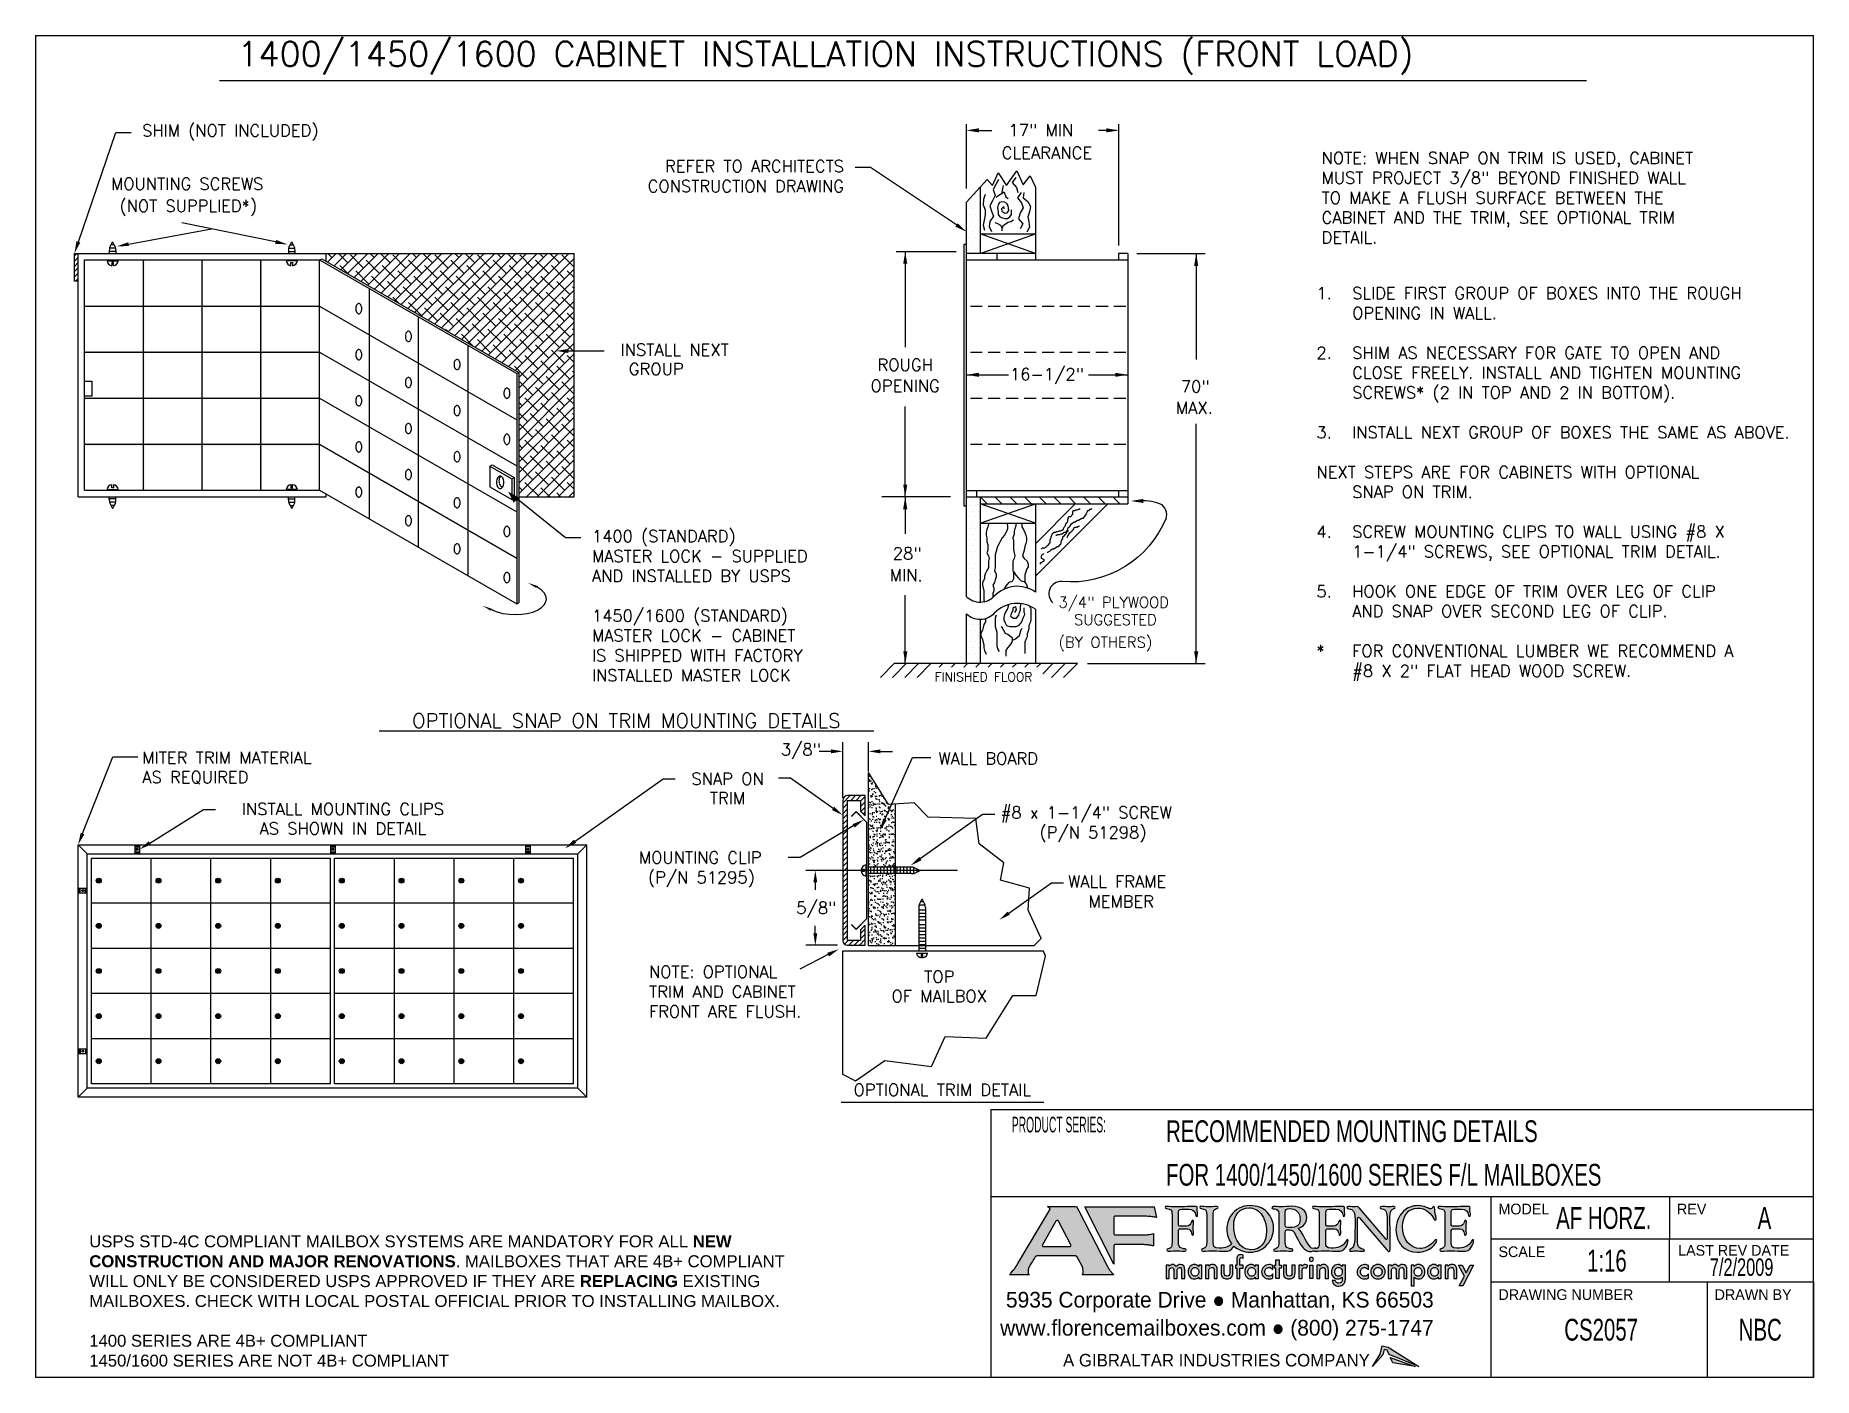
# Paper-space layout 'Layout1' of a CAD drawing. Extents: x 0.1 to 10.3, y 0.1 to 7.8.
# The model-space entities are those that its viewports show. They can reach past a viewport. Long polylines and large blocks are cut down to what shows.
import ezdxf
from ezdxf import colors
from ezdxf.entities.mleader import LeaderData, LeaderLine
from ezdxf.enums import TextEntityAlignment as Align
from ezdxf.math import Vec2, Vec3

# ---------------------------------------------------------------- set-up
doc = ezdxf.new("R2010")
doc.units = 0
doc.header["$LTSCALE"] = 0.3
doc.header["$MEASUREMENT"] = 0
doc.layers.get('0').update_dxf_attribs({"linetype": 'CONTINUOUS'})
doc.layers.get('DEFPOINTS').update_dxf_attribs({"color": 9, "linetype": 'CONTINUOUS'})
for name, color, linetype in [('1', 3, 'CONTINUOUS'), ('BORDER', 7, 'CONTINUOUS'), ('LAYER_1', 160, 'CONTINUOUS'), ('TEXT', 7, 'CONTINUOUS')]:
    doc.layers.add(name, color=color, linetype=linetype)
doc.styles.add('CENTURYSTYLE0', font='GOTHIC.TTF', dxfattribs={"width": 0.75})
doc.styles.add('CENTURYSTYLE1', font='GOTHIC.TTF', dxfattribs={"width": 0.49})
doc.styles.add('CENTURYSTYLE2', font='GOTHIC.TTF', dxfattribs={"width": 0.7})
doc.styles.add('GIBRALTAR', font='GOTHIC.TTF')
doc.styles.add('ROMANS', font='romans', dxfattribs={"height": 0.097})
doc.styles.add('SLANT', font='GOTHIC.TTF', dxfattribs={"height": 0.0625})

psp = doc.layouts.get("Layout1")

msp = doc.modelspace()

# ---------------------------------------------------------------- texts
at = {"style": 'ROMANS'}
for s, height, p in [('17" MIN', 0.0975, (21.725, 9.007)), ('MOUNTING SCREWS', 0.097, (14.425, 8.572)), ('(NOT SUPPLIED*)', 0.097, (14.494, 8.392)), (' INSTALL NEXT', 0.09737, (18.503, 7.222)), ('  GROUP', 0.0974, (18.503, 7.065)), ('16-1/2"', 0.0975, (21.737, 7.023)), ('70"', 0.0975, (23.127, 6.923)), ('MAX.', 0.0975, (23.086, 6.75)), ('28"', 0.0975, (20.784, 5.565)), ('MIN.', 0.0975, (20.759, 5.387)), ('3/4" PLYWOOD', 0.08773, (22.132, 5.172)), ('SUGGESTED', 0.0877, (22.259, 5.03)), ('(BY OTHERS)', 0.08773, (22.132, 4.847)), ('MITER TRIM MATERIAL', 0.09737, (14.679, 3.903)), ('AS REQUIRED', 0.09737, (14.679, 3.745)), ('5/8"', 0.0974, (19.999, 2.681))]:
    msp.add_text(s, height=height, dxfattribs=at).set_placement(p)
for s, height, p in [('CLEARANCE', 0.0975, (22.038, 8.872)), ('ROUGH', 0.0974, (20.885, 7.147)), ('OPENING', 0.0974, (20.885, 6.976)), ('FINISHED FLOOR', 0.0731, (21.522, 4.609)), ('OPTIONAL SNAP ON TRIM MOUNTING DETAILS', 0.11685, (18.616, 4.252)), ('SNAP ON', 0.0974, (19.44, 3.78)), ('TRIM', 0.0974, (19.44, 3.622)), ('INSTALL MOUNTING CLIPS', 0.09737, (16.311, 3.534)), ('AS SHOWN IN DETAIL', 0.09737, (16.311, 3.376)), ('TOP', 0.0974, (21.162, 2.17)), ('OF MAILBOX', 0.0974, (21.162, 2.012)), ('OPTIONAL TRIM DETAIL', 0.09737, (21.187, 1.249))]:
    msp.add_text(s, height=height, dxfattribs=at).set_placement(p, align=Align.MIDDLE)
at = {"attachment_point": 1, "style": 'ROMANS'}
for s, insert, char_height, width in [('1400/1450/1600 CABINET INSTALLATION INSTRUCTIONS (FRONT LOAD)', (15.453, 9.777), 0.2, 13.12619), ('NOTE: OPTIONAL TRIM AND CABINET FRONT ARE FLUSH.', (18.801, 2.258), 0.097, 1.42238)]:
    msp.add_mtext(s, dxfattribs=dict(at, insert=insert, char_height=char_height, width=width))
at = {"insert": (20.036, 4.003), "char_height": 0.097, "attachment_point": 5, "style": 'ROMANS'}
msp.add_mtext('\\A1;3/8"', dxfattribs=at)
at = {"char_height": 0.097, "attachment_point": 1}
for s, insert, width in [('\\pi0.019502;{\\Fromans|c0;WALL BOARD}', (21.135, 3.994), 0.93972), ('\\pi0.045603;{\\Fromans|c0;#8 x 1-1/4" SCREW\\P\\pi0.36201;(P/N 51298)}', (21.616, 3.554), 1.67554), ('\\pi0.012811;{\\Fromans|c0;MOUNTING CLIP\\P\\pi0.086716;(P/N 51295)}', (18.706, 3.188), 1.12496), ('\\pi0.014636;{\\Fromans|c0;WALL FRAME \\P\\pi0.18092;MEMBER}', (22.195, 2.992), 0.92075)]:
    msp.add_mtext(s, dxfattribs=dict(at, insert=insert, width=width))
at = {"layer": 'TEXT', "char_height": 0.097, "attachment_point": 1, "style": 'ROMANS'}
for s, insert, width in [('NOTE: WHEN SNAP ON TRIM IS USED, CABINET\\PMUST PROJECT 3/8" BEYOND FINISHED WALL\\PTO MAKE A FLUSH SURFACE BETWEEN THE\\PCABINET AND THE TRIM, SEE OPTIONAL TRIM\\PDETAIL.', (24.272, 8.879), 3.55548), ('\\pi-0.291,l0.291,t0.291;1.^ISLIDE FIRST GROUP OF BOXES INTO THE ROUGH OPENING IN WALL.\\P\\P2.^ISHIM AS NECESSARY FOR GATE TO OPEN AND CLOSE FREELY. INSTALL AND TIGHTEN MOUNTING SCREWS* (2 IN TOP AND 2 IN BOTTOM).\\P\\P3.^IINSTALL NEXT GROUP OF BOXES THE SAME AS ABOVE.\\P\\PNEXT STEPS ARE FOR CABINETS WITH OPTIONAL SNAP ON TRIM.\\P\\P4.^ISCREW MOUNTING CLIPS TO WALL USING #8 X 1-1/4" SCREWS, SEE OPTIONAL TRIM DETAIL.\\P\\P5.^IHOOK ONE EDGE OF TRIM OVER LEG OF CLIP AND SNAP OVER SECOND LEG OF CLIP.\\P\\P*^IFOR CONVENTIONAL LUMBER WE RECOMMEND A #8 X 2" FLAT HEAD WOOD SCREW.', (24.23, 7.779), 3.74767), ('{\\fArial|b0|i0|c0|p34;USPS STD-4C COMPLIANT MAILBOX SYSTEMS ARE MANDATORY FOR ALL\\fArial|b1|i0|c0|p34; NEW CONSTRUCTION\\fArial|b0|i0|c0|p34; \\fArial|b1|i0|c0|p34;AND MAJOR RENOVATIONS\\fArial|b0|i0|c0|p34;. MAILBOXES THAT ARE 4B+ COMPLIANT WILL ONLY BE CONSIDERED USPS APPROVED IF THEY ARE \\fArial|b1|i0|c0|p34;REPLACING\\fArial|b0|i0|c0|p34; EXISTING MAILBOXES. CHECK WITH LOCAL POSTAL OFFICIAL PRIOR TO INSTALLING MAILBOX.\\P\\P1400 SERIES ARE 4B+ COMPLIANT\\P1450/1600 SERIES ARE NOT 4B+ COMPLIANT}', (14.248, 0.065), 5.77204)]:
    msp.add_mtext(s, dxfattribs=dict(at, insert=insert, width=width))

# ---------------------------------------------------------------- blocks, each defined once
blk = doc.blocks.new('AI9-BLK10')
at = {"layer": 'LAYER_1', "color": 7}
for points, knots in [([(-4.2, -8.9), (-4, -8.9), (-3.9, -8.9), (-3.8, -9), (-3.7, -9), (-3.6, -9.1), (-3.5, -9.2), (-3.5, -9.2), (-0.5, -14.5), (-0.5, -14.5), (-0.5, -14.5), (-0.4, -14.7), (-0.4, -14.8), (-0.3, -14.9), (-0.1, -15.3), (-0.1, -15.4), (-0.1, -15.4), (0.1, -16.6), (0.1, -16.7), (0.2, -16.7), (0.3, -17.7), (0.3, -17.8), (0.3, -17.8), (0.3, -18.2), (0.3, -18.2), (0.3, -18.2), (0.3, -18.3), (0.3, -18.3), (0.3, -18.3), (0.1, -18.9), (0, -19.1), (0, -19.2), (-0.1, -19.4), (-0.2, -19.6), (-0.2, -19.6), (-0.4, -19.8), (-0.4, -19.8), (-0.4, -19.8), (17.9, -19.8), (17.9, -19.8), (17.9, -19.7), (17.8, -19.7), (17.7, -19.6), (17.6, -19.5), (17.6, -19.4), (17.5, -19.3), (17.5, -19.3), (17.4, -19.2), (17.4, -19.2), (17.4, -19.1), (17.3, -19.1), (17.3, -19.1), (17.2, -18.9), (17.1, -18.8), (16.9, -18.7), (16.8, -18.6), (16.7, -18.4), (16.6, -18.3), (16.1, -17.8), (15.7, -17.3), (15.4, -16.7), (15.1, -16.2), (14.4, -15.1), (14.4, -15), (14.4, -15), (-2.4, 17.6), (-2.4, 17.6), (-2.4, 17.6), (-3.6, 19.8), (-3.6, 19.8), (-3.6, 19.8), (-20.4, 19.8), (-20.4, 19.8), (-20.4, 19.8), (-19.1, 18.6), (-19.1, 18.6), (-19.1, 18.5), (-19, 18.5), (-19, 18.4), (-19, 18.3), (-19, 18.3), (-19, 18.2), (-19, 18.2), (-19, 18.1), (-19, 18.1), (-19, 18), (-19, 18), (-19.1, 17.9), (-19.1, 17.9), (-37.7, -13.3), (-37.7, -13.3), (-37.7, -13.3), (-38.5, -14.6), (-38.5, -14.6), (-38.5, -14.6), (-38.6, -14.7), (-38.6, -14.8), (-38.7, -14.9), (-38.7, -14.9), (-38.8, -15), (-38.8, -15), (-38.8, -15.2), (-38.9, -15.2), (-38.9, -15.3), (-39, -15.4), (-39.1, -15.5), (-39.1, -15.6), (-39.2, -15.7), (-39.3, -15.7), (-39.3, -15.7), (-39.3, -15.7), (-39.3, -15.7), (-39.3, -15.7), (-39.3, -15.8), (-39.4, -15.9), (-39.4, -16), (-39.6, -16.2), (-39.6, -16.3), (-39.7, -16.4), (-39.7, -16.4), (-39.8, -16.5), (-39.9, -16.6), (-39.9, -16.8), (-40, -16.9), (-40.1, -17), (-40.2, -17.1), (-40.3, -17.1), (-40.3, -17.1), (-41.7, -18.9), (-41.7, -18.9), (-41.9, -19), (-42, -19.2), (-42.1, -19.4), (-42.3, -19.5), (-42.4, -19.7), (-42.6, -19.8), (-42.6, -19.8), (-31.1, -19.8), (-31.1, -19.8), (-31.2, -19.7), (-31.5, -19.1), (-31.6, -19.1), (-31.6, -19), (-31.6, -18.9), (-31.7, -18.7), (-31.7, -18.6), (-31.7, -18.5), (-31.7, -18.4), (-31.7, -18.4), (-31.7, -17.5), (-31.7, -17.5), (-31.7, -17.3), (-31.7, -17.1), (-31.7, -16.9), (-31.7, -16.6), (-31.4, -15.9), (-31.4, -15.8), (-31.4, -15.7), (-31.3, -15.6), (-31.2, -15.5), (-31.2, -15.4), (-31.2, -15.3), (-31.1, -15.3), (-31.1, -15.2), (-31, -15), (-31, -15), (-31, -14.9), (-27.4, -9.2), (-27.4, -9.2), (-27.4, -9.1), (-27.3, -9), (-27.1, -9), (-27, -8.9), (-26.9, -8.9), (-26.7, -8.9), (-26.7, -8.9), (-4.2, -8.9), (-4.2, -8.9)], [0, 0, 0, 0, 1, 1, 1, 2, 2, 2, 3, 3, 3, 4, 4, 4, 5, 5, 5, 6, 6, 6, 7, 7, 7, 8, 8, 8, 9, 9, 9, 10, 10, 10, 11, 11, 11, 12, 12, 12, 13, 13, 13, 14, 14, 14, 15, 15, 15, 16, 16, 16, 17, 17, 17, 18, 18, 18, 19, 19, 19, 20, 20, 20, 21, 21, 21, 22, 22, 22, 23, 23, 23, 24, 24, 24, 25, 25, 25, 26, 26, 26, 27, 27, 27, 28, 28, 28, 29, 29, 29, 30, 30, 30, 31, 31, 31, 32, 32, 32, 33, 33, 33, 34, 34, 34, 35, 35, 35, 36, 36, 36, 37, 37, 37, 38, 38, 38, 39, 39, 39, 40, 40, 40, 41, 41, 41, 42, 42, 42, 43, 43, 43, 44, 44, 44, 45, 45, 45, 46, 46, 46, 47, 47, 47, 48, 48, 48, 49, 49, 49, 50, 50, 50, 51, 51, 51, 52, 52, 52, 53, 53, 53, 54, 54, 54, 55, 55, 55, 56, 56, 56, 57, 57, 57, 58, 58, 58, 59, 59, 59, 59]), ([(-22.7, -3.4), (-23, -3.4), (-23.2, -3.3), (-23.4, -3.1), (-23.6, -2.9), (-23.6, -2.7), (-23.4, -2.5), (-23.4, -2.5), (-15.6, 11.3), (-15.6, 11.3), (-15.5, 11.4), (-15.4, 11.5), (-15.3, 11.6), (-15.1, 11.6), (-15, 11.7), (-14.8, 11.7), (-14.7, 11.7), (-14.6, 11.6), (-14.5, 11.6), (-14.3, 11.5), (-14.2, 11.4), (-14.1, 11.3), (-14.1, 11.3), (-6.9, -2.5), (-6.9, -2.5), (-6.7, -2.7), (-6.7, -2.9), (-6.9, -3.1), (-7.1, -3.3), (-7.3, -3.4), (-7.6, -3.4), (-7.6, -3.4), (-22.7, -3.4), (-22.7, -3.4)], [0, 0, 0, 0, 1, 1, 1, 2, 2, 2, 3, 3, 3, 4, 4, 4, 5, 5, 5, 6, 6, 6, 7, 7, 7, 8, 8, 8, 9, 9, 9, 10, 10, 10, 11, 11, 11, 11]), ([(18.3, 14.1), (18.5, 14.2), (18.6, 14.2), (18.9, 14.2), (18.9, 14.2), (34.8, 14.2), (34.8, 14.2), (35.8, 14.2), (36.8, 14.2), (37.7, 14.1), (38.6, 14.1), (39.4, 14), (40.1, 13.9), (40.5, 13.9), (41, 13.8), (41.5, 13.7), (42, 13.6), (42.4, 13.5), (42.8, 13.4), (42.8, 13.4), (41.5, 19.7), (41.5, 19.7), (41.5, 19.7), (1.2, 19.7), (1.2, 19.7), (1.2, 19.7), (18.1, -13.6), (18.1, -13.6), (18.1, -13.6), (18.1, -2.9), (18.1, -2.9), (18.1, -2.6), (18.2, -2.5), (18.3, -2.4), (18.5, -2.3), (18.6, -2.2), (18.9, -2.2), (18.9, -2.2), (32.8, -2.2), (32.8, -2.2), (33.9, -2.2), (34.9, -2.2), (35.7, -2.3), (36.5, -2.4), (37.3, -2.5), (38, -2.5), (38.1, -2.6), (38.3, -2.6), (38.5, -2.6), (38.7, -2.7), (38.9, -2.7), (39, -2.7), (39.4, -2.8), (39.7, -2.8), (40.1, -2.9), (40.4, -3), (40.7, -3), (41, -3.1), (41, -3.1), (41, 4.2), (41, 4.2), (40.5, 4), (40.1, 3.9), (39.6, 3.8), (39.1, 3.7), (38.5, 3.6), (38, 3.5), (37.3, 3.4), (36.5, 3.4), (35.7, 3.3), (34.8, 3.3), (33.9, 3.3), (32.8, 3.3), (32.8, 3.3), (18.9, 3.3), (18.9, 3.3), (18.6, 3.3), (18.5, 3.3), (18.3, 3.5), (18.2, 3.6), (18.1, 3.7), (18.1, 3.9), (18.1, 3.9), (18.1, 13.6), (18.1, 13.6), (18.1, 13.8), (18.2, 14), (18.3, 14.1)], [0, 0, 0, 0, 1, 1, 1, 2, 2, 2, 3, 3, 3, 4, 4, 4, 5, 5, 5, 6, 6, 6, 7, 7, 7, 8, 8, 8, 9, 9, 9, 10, 10, 10, 11, 11, 11, 12, 12, 12, 13, 13, 13, 14, 14, 14, 15, 15, 15, 16, 16, 16, 17, 17, 17, 18, 18, 18, 19, 19, 19, 20, 20, 20, 21, 21, 21, 22, 22, 22, 23, 23, 23, 24, 24, 24, 25, 25, 25, 26, 26, 26, 27, 27, 27, 28, 28, 28, 29, 29, 29, 29])]:
    blk.add_open_spline(points, degree=3, knots=knots, dxfattribs=at)
blk = doc.blocks.new('Cutsheet A-SIZE BORDER')
at = {"layer": 'BORDER', "linetype": 'Continuous', "lineweight": 0}
h = blk.add_hatch(color=256, dxfattribs=at)
edge = h.paths.add_edge_path()
edge.add_spline(control_points=[(6.091, 0.822), (6.093, 0.822), (6.094, 0.822), (6.095, 0.821), (6.096, 0.82), (6.097, 0.82), (6.098, 0.818), (6.098, 0.818), (6.128, 0.767), (6.128, 0.767), (6.128, 0.766), (6.129, 0.764), (6.129, 0.763), (6.13, 0.762), (6.131, 0.758), (6.131, 0.757), (6.131, 0.757), (6.134, 0.745), (6.134, 0.744), (6.134, 0.744), (6.135, 0.734), (6.135, 0.734), (6.135, 0.734), (6.135, 0.73), (6.135, 0.73), (6.135, 0.73), (6.135, 0.729), (6.135, 0.729), (6.135, 0.729), (6.134, 0.722), (6.133, 0.721), (6.133, 0.719), (6.132, 0.718), (6.131, 0.716), (6.131, 0.716), (6.129, 0.714), (6.129, 0.714), (6.129, 0.714), (6.31, 0.714), (6.31, 0.714), (6.309, 0.714), (6.308, 0.715), (6.308, 0.716), (6.307, 0.717), (6.306, 0.718), (6.306, 0.719), (6.305, 0.719), (6.305, 0.719), (6.305, 0.72), (6.304, 0.72), (6.304, 0.721), (6.304, 0.721), (6.302, 0.722), (6.301, 0.724), (6.3, 0.725), (6.299, 0.726), (6.298, 0.727), (6.297, 0.729), (6.292, 0.734), (6.288, 0.739), (6.285, 0.744), (6.282, 0.749), (6.275, 0.76), (6.275, 0.761), (6.275, 0.761), (6.109, 1.084), (6.109, 1.084), (6.109, 1.084), (6.097, 1.106), (6.097, 1.106), (6.097, 1.106), (5.931, 1.106), (5.931, 1.106), (5.931, 1.106), (5.944, 1.093), (5.944, 1.093), (5.944, 1.093), (5.944, 1.092), (5.944, 1.091), (5.945, 1.091), (5.945, 1.09), (5.945, 1.09), (5.945, 1.089), (5.945, 1.089), (5.945, 1.088), (5.945, 1.088), (5.945, 1.087), (5.944, 1.087), (5.944, 1.087), (5.76, 0.778), (5.76, 0.778), (5.76, 0.778), (5.752, 0.765), (5.752, 0.765), (5.752, 0.765), (5.751, 0.764), (5.751, 0.763), (5.75, 0.763), (5.75, 0.762), (5.749, 0.761), (5.749, 0.761), (5.749, 0.76), (5.748, 0.76), (5.748, 0.758), (5.747, 0.757), (5.746, 0.756), (5.746, 0.756), (5.745, 0.755), (5.745, 0.754), (5.745, 0.754), (5.745, 0.755), (5.745, 0.755), (5.744, 0.754), (5.744, 0.754), (5.743, 0.753), (5.743, 0.752), (5.741, 0.749), (5.741, 0.749), (5.74, 0.748), (5.74, 0.747), (5.739, 0.746), (5.739, 0.745), (5.738, 0.744), (5.737, 0.743), (5.736, 0.742), (5.735, 0.741), (5.734, 0.74), (5.734, 0.74), (5.72, 0.723), (5.72, 0.723), (5.719, 0.721), (5.717, 0.72), (5.716, 0.718), (5.715, 0.717), (5.713, 0.715), (5.711, 0.714), (5.711, 0.714), (5.825, 0.714), (5.825, 0.714), (5.824, 0.715), (5.821, 0.721), (5.821, 0.721), (5.82, 0.722), (5.82, 0.723), (5.82, 0.724), (5.819, 0.726), (5.819, 0.727), (5.819, 0.728), (5.819, 0.728), (5.819, 0.736), (5.819, 0.736), (5.819, 0.738), (5.819, 0.741), (5.819, 0.743), (5.819, 0.745), (5.822, 0.752), (5.822, 0.753), (5.823, 0.754), (5.823, 0.755), (5.824, 0.756), (5.824, 0.757), (5.824, 0.758), (5.825, 0.759), (5.825, 0.759), (5.826, 0.761), (5.826, 0.761), (5.826, 0.762), (5.861, 0.818), (5.861, 0.818), (5.862, 0.82), (5.863, 0.82), (5.864, 0.821), (5.865, 0.822), (5.867, 0.822), (5.868, 0.822), (5.868, 0.822), (6.091, 0.822), (6.091, 0.822)], knot_values=[0, 0, 0, 0, 1, 1, 1, 2, 2, 2, 3, 3, 3, 4, 4, 4, 5, 5, 5, 6, 6, 6, 7, 7, 7, 8, 8, 8, 9, 9, 9, 10, 10, 10, 11, 11, 11, 12, 12, 12, 13, 13, 13, 14, 14, 14, 15, 15, 15, 16, 16, 16, 17, 17, 17, 18, 18, 18, 19, 19, 19, 20, 20, 20, 21, 21, 21, 22, 22, 22, 23, 23, 23, 24, 24, 24, 25, 25, 25, 26, 26, 26, 27, 27, 27, 28, 28, 28, 29, 29, 29, 30, 30, 30, 31, 31, 31, 32, 32, 32, 33, 33, 33, 34, 34, 34, 35, 35, 35, 36, 36, 36, 37, 37, 37, 38, 38, 38, 39, 39, 39, 40, 40, 40, 41, 41, 41, 42, 42, 42, 43, 43, 43, 44, 44, 44, 45, 45, 45, 46, 46, 46, 47, 47, 47, 48, 48, 48, 49, 49, 49, 50, 50, 50, 51, 51, 51, 52, 52, 52, 53, 53, 53, 54, 54, 54, 55, 55, 55, 56, 56, 56, 57, 57, 57, 58, 58, 58, 59, 59, 59, 59], degree=3, periodic=0)
edge = h.paths.add_edge_path(flags=16)
edge.add_spline(control_points=[(5.908, 0.876), (5.905, 0.876), (5.903, 0.877), (5.901, 0.879), (5.9, 0.881), (5.9, 0.883), (5.901, 0.885), (5.901, 0.885), (5.979, 1.021), (5.979, 1.021), (5.979, 1.022), (5.98, 1.023), (5.982, 1.024), (5.983, 1.025), (5.985, 1.025), (5.986, 1.025), (5.987, 1.025), (5.988, 1.025), (5.99, 1.024), (5.991, 1.023), (5.992, 1.022), (5.993, 1.021), (5.993, 1.021), (6.065, 0.885), (6.065, 0.885), (6.066, 0.883), (6.066, 0.881), (6.064, 0.879), (6.063, 0.877), (6.061, 0.876), (6.058, 0.876), (6.058, 0.876), (5.908, 0.876), (5.908, 0.876)], knot_values=[0, 0, 0, 0, 1, 1, 1, 2, 2, 2, 3, 3, 3, 4, 4, 4, 5, 5, 5, 6, 6, 6, 7, 7, 7, 8, 8, 8, 9, 9, 9, 10, 10, 10, 11, 11, 11, 11], degree=3, periodic=0)
edge = h.paths.add_edge_path()
edge.add_spline(control_points=[(6.314, 1.049), (6.315, 1.05), (6.317, 1.05), (6.319, 1.05), (6.319, 1.05), (6.477, 1.05), (6.477, 1.05), (6.487, 1.05), (6.497, 1.05), (6.505, 1.049), (6.514, 1.049), (6.522, 1.048), (6.529, 1.047), (6.534, 1.047), (6.538, 1.046), (6.543, 1.045), (6.547, 1.044), (6.552, 1.043), (6.556, 1.042), (6.556, 1.042), (6.543, 1.105), (6.543, 1.105), (6.543, 1.105), (6.144, 1.105), (6.144, 1.105), (6.144, 1.105), (6.312, 0.776), (6.312, 0.776), (6.312, 0.776), (6.312, 0.881), (6.312, 0.881), (6.312, 0.883), (6.312, 0.885), (6.314, 0.886), (6.315, 0.887), (6.317, 0.888), (6.319, 0.888), (6.319, 0.888), (6.457, 0.888), (6.457, 0.888), (6.468, 0.888), (6.477, 0.887), (6.486, 0.887), (6.494, 0.886), (6.501, 0.885), (6.508, 0.885), (6.51, 0.884), (6.512, 0.884), (6.513, 0.884), (6.515, 0.883), (6.517, 0.883), (6.519, 0.883), (6.522, 0.882), (6.525, 0.882), (6.529, 0.881), (6.532, 0.88), (6.535, 0.88), (6.538, 0.879), (6.538, 0.879), (6.538, 0.951), (6.538, 0.951), (6.534, 0.949), (6.529, 0.948), (6.524, 0.947), (6.519, 0.946), (6.514, 0.945), (6.508, 0.944), (6.501, 0.944), (6.494, 0.943), (6.485, 0.943), (6.477, 0.942), (6.468, 0.942), (6.457, 0.942), (6.457, 0.942), (6.319, 0.942), (6.319, 0.942), (6.317, 0.942), (6.315, 0.943), (6.314, 0.944), (6.312, 0.945), (6.312, 0.947), (6.312, 0.948), (6.312, 0.948), (6.312, 1.044), (6.312, 1.044), (6.312, 1.046), (6.312, 1.048), (6.314, 1.049)], knot_values=[0, 0, 0, 0, 1, 1, 1, 2, 2, 2, 3, 3, 3, 4, 4, 4, 5, 5, 5, 6, 6, 6, 7, 7, 7, 8, 8, 8, 9, 9, 9, 10, 10, 10, 11, 11, 11, 12, 12, 12, 13, 13, 13, 14, 14, 14, 15, 15, 15, 16, 16, 16, 17, 17, 17, 18, 18, 18, 19, 19, 19, 20, 20, 20, 21, 21, 21, 22, 22, 22, 23, 23, 23, 24, 24, 24, 25, 25, 25, 26, 26, 26, 27, 27, 27, 28, 28, 28, 29, 29, 29, 29], degree=3, periodic=0)
h = blk.add_hatch(color=256, dxfattribs=at)
edge = h.paths.add_edge_path()
edge.add_spline(control_points=[(6.702, 0.866), (6.713, 0.862), (6.727, 0.864), (6.727, 0.856), (6.727, 0.851), (6.724, 0.849), (6.719, 0.849), (6.713, 0.849), (6.698, 0.851), (6.674, 0.851), (6.643, 0.851), (6.626, 0.849), (6.623, 0.849), (6.618, 0.849), (6.616, 0.851), (6.616, 0.856), (6.616, 0.864), (6.627, 0.861), (6.636, 0.869), (6.645, 0.877), (6.645, 0.887), (6.645, 0.902), (6.645, 0.902), (6.645, 1.056), (6.645, 1.056), (6.645, 1.075), (6.645, 1.086), (6.63, 1.091), (6.618, 1.095), (6.606, 1.092), (6.606, 1.101), (6.606, 1.105), (6.609, 1.106), (6.615, 1.106), (6.619, 1.106), (6.634, 1.104), (6.66, 1.104), (6.717, 1.104), (6.758, 1.106), (6.784, 1.106), (6.789, 1.106), (6.789, 1.105), (6.789, 1.098), (6.789, 1.096), (6.789, 1.093), (6.789, 1.091), (6.789, 1.077), (6.792, 1.066), (6.792, 1.058), (6.792, 1.052), (6.79, 1.049), (6.787, 1.049), (6.78, 1.049), (6.782, 1.058), (6.777, 1.069), (6.768, 1.09), (6.751, 1.091), (6.717, 1.091), (6.692, 1.091), (6.682, 1.09), (6.682, 1.073), (6.682, 1.073), (6.682, 1.008), (6.682, 1.008), (6.682, 0.995), (6.684, 0.993), (6.697, 0.993), (6.697, 0.993), (6.716, 0.993), (6.716, 0.993), (6.735, 0.993), (6.746, 0.996), (6.752, 1.007), (6.758, 1.017), (6.758, 1.027), (6.764, 1.027), (6.767, 1.027), (6.769, 1.023), (6.769, 1.017), (6.769, 1.011), (6.767, 1.001), (6.767, 0.985), (6.767, 0.967), (6.769, 0.955), (6.769, 0.951), (6.769, 0.944), (6.767, 0.941), (6.763, 0.941), (6.757, 0.941), (6.759, 0.949), (6.754, 0.961), (6.749, 0.977), (6.742, 0.978), (6.719, 0.978), (6.719, 0.978), (6.696, 0.978), (6.696, 0.978), (6.684, 0.978), (6.682, 0.973), (6.682, 0.961), (6.682, 0.961), (6.682, 0.901), (6.682, 0.901), (6.682, 0.88), (6.687, 0.872), (6.702, 0.866), (6.702, 0.866), (6.702, 0.866), (6.702, 0.866)], knot_values=[0, 0, 0, 0, 1, 1, 1, 2, 2, 2, 3, 3, 3, 4, 4, 4, 5, 5, 5, 6, 6, 6, 7, 7, 7, 8, 8, 8, 9, 9, 9, 10, 10, 10, 11, 11, 11, 12, 12, 12, 13, 13, 13, 14, 14, 14, 15, 15, 15, 16, 16, 16, 17, 17, 17, 18, 18, 18, 19, 19, 19, 20, 20, 20, 21, 21, 21, 22, 22, 22, 23, 23, 23, 24, 24, 24, 25, 25, 25, 26, 26, 26, 27, 27, 27, 28, 28, 28, 29, 29, 29, 30, 30, 30, 31, 31, 31, 32, 32, 32, 33, 33, 33, 34, 34, 34, 35, 35, 35, 36, 36, 36, 36], degree=3, periodic=0)
edge = h.paths.add_edge_path()
edge.add_spline(control_points=[(6.987, 0.893), (6.97, 0.915), (6.96, 0.944), (6.96, 0.976), (6.96, 1.004), (6.968, 1.03), (6.982, 1.053), (7.008, 1.091), (7.046, 1.111), (7.093, 1.111), (7.133, 1.111), (7.166, 1.099), (7.191, 1.073), (7.191, 1.073), (7.191, 1.073), (7.191, 1.073), (7.214, 1.05), (7.227, 1.018), (7.227, 0.981), (7.227, 0.945), (7.214, 0.913), (7.193, 0.889), (7.167, 0.859), (7.132, 0.844), (7.094, 0.844), (7.056, 0.844), (7.023, 0.857), (6.999, 0.879), (6.985, 0.853), (6.97, 0.849), (6.947, 0.849), (6.933, 0.849), (6.909, 0.852), (6.877, 0.852), (6.842, 0.852), (6.824, 0.849), (6.821, 0.849), (6.816, 0.849), (6.814, 0.851), (6.814, 0.856), (6.814, 0.864), (6.825, 0.861), (6.834, 0.869), (6.843, 0.877), (6.844, 0.887), (6.844, 0.902), (6.844, 0.902), (6.844, 1.056), (6.844, 1.056), (6.844, 1.075), (6.843, 1.086), (6.828, 1.091), (6.816, 1.095), (6.804, 1.092), (6.804, 1.101), (6.804, 1.104), (6.808, 1.107), (6.813, 1.107), (6.819, 1.107), (6.833, 1.104), (6.856, 1.104), (6.881, 1.104), (6.897, 1.106), (6.902, 1.106), (6.908, 1.106), (6.91, 1.104), (6.91, 1.101), (6.91, 1.093), (6.898, 1.096), (6.89, 1.089), (6.881, 1.082), (6.881, 1.072), (6.881, 1.057), (6.881, 1.057), (6.881, 0.902), (6.881, 0.902), (6.881, 0.873), (6.885, 0.867), (6.916, 0.867), (6.916, 0.867), (6.916, 0.867), (6.916, 0.867), (6.95, 0.867), (6.978, 0.879), (6.987, 0.893)], knot_values=[0, 0, 0, 0, 1, 1, 1, 2, 2, 2, 3, 3, 3, 4, 4, 4, 5, 5, 5, 6, 6, 6, 7, 7, 7, 8, 8, 8, 9, 9, 9, 10, 10, 10, 11, 11, 11, 12, 12, 12, 13, 13, 13, 14, 14, 14, 15, 15, 15, 16, 16, 16, 17, 17, 17, 18, 18, 18, 19, 19, 19, 20, 20, 20, 21, 21, 21, 22, 22, 22, 23, 23, 23, 24, 24, 24, 25, 25, 25, 26, 26, 26, 27, 27, 27, 28, 28, 28, 28], degree=3, periodic=0)
edge = h.paths.add_edge_path(flags=16)
edge.add_spline(control_points=[(7.187, 0.964), (7.187, 1.002), (7.176, 1.037), (7.156, 1.064), (7.139, 1.086), (7.116, 1.098), (7.087, 1.098), (7.034, 1.098), (6.999, 1.059), (6.999, 0.995), (6.999, 0.954), (7.01, 0.919), (7.032, 0.889), (7.047, 0.87), (7.071, 0.858), (7.098, 0.858), (7.152, 0.858), (7.187, 0.898), (7.187, 0.964), (7.187, 0.964), (7.187, 0.964), (7.187, 0.964)], knot_values=[0, 0, 0, 0, 1, 1, 1, 2, 2, 2, 3, 3, 3, 4, 4, 4, 5, 5, 5, 6, 6, 6, 7, 7, 7, 7], degree=3, periodic=0)
edge = h.paths.add_edge_path(flags=16)
edge.add_spline(control_points=[(7.321, 0.985), (7.362, 0.985), (7.38, 0.997), (7.38, 1.032), (7.38, 1.071), (7.356, 1.094), (7.32, 1.094), (7.301, 1.094), (7.295, 1.088), (7.295, 1.072), (7.295, 1.072), (7.295, 0.999), (7.295, 0.999), (7.295, 0.985), (7.302, 0.985), (7.321, 0.985), (7.321, 0.985), (7.321, 0.985), (7.321, 0.985)], knot_values=[0, 0, 0, 0, 1, 1, 1, 2, 2, 2, 3, 3, 3, 4, 4, 4, 5, 5, 5, 6, 6, 6, 6], degree=3, periodic=0)
edge = h.paths.add_edge_path()
edge.add_spline(control_points=[(7.461, 0.853), (7.456, 0.85), (7.448, 0.848), (7.439, 0.848), (7.418, 0.848), (7.401, 0.86), (7.385, 0.886), (7.362, 0.922), (7.352, 0.952), (7.339, 0.966), (7.333, 0.971), (7.325, 0.972), (7.313, 0.972), (7.299, 0.972), (7.295, 0.97), (7.295, 0.959), (7.295, 0.959), (7.295, 0.901), (7.295, 0.901), (7.295, 0.901), (7.295, 0.901), (7.295, 0.901), (7.295, 0.88), (7.299, 0.872), (7.314, 0.866), (7.325, 0.862), (7.339, 0.864), (7.339, 0.856), (7.339, 0.851), (7.337, 0.849), (7.331, 0.849), (7.325, 0.849), (7.31, 0.851), (7.286, 0.851), (7.256, 0.851), (7.238, 0.849), (7.235, 0.849), (7.23, 0.849), (7.228, 0.852), (7.228, 0.855), (7.228, 0.863), (7.24, 0.861), (7.249, 0.869), (7.257, 0.877), (7.258, 0.887), (7.258, 0.902), (7.258, 0.902), (7.258, 1.055), (7.258, 1.055), (7.258, 1.075), (7.257, 1.084), (7.242, 1.09), (7.23, 1.094), (7.218, 1.091), (7.218, 1.099), (7.218, 1.103), (7.222, 1.106), (7.227, 1.106), (7.238, 1.106), (7.251, 1.104), (7.268, 1.104), (7.288, 1.104), (7.31, 1.107), (7.333, 1.107), (7.388, 1.107), (7.418, 1.082), (7.418, 1.042), (7.418, 1.012), (7.402, 0.993), (7.369, 0.98), (7.385, 0.967), (7.397, 0.94), (7.417, 0.905), (7.432, 0.879), (7.442, 0.865), (7.455, 0.865), (7.46, 0.865), (7.464, 0.868), (7.467, 0.868), (7.469, 0.868), (7.471, 0.867), (7.471, 0.864), (7.471, 0.864), (7.471, 0.863), (7.471, 0.863), (7.474, 0.865), (7.478, 0.866), (7.481, 0.869), (7.49, 0.877), (7.49, 0.887), (7.49, 0.902), (7.49, 0.902), (7.49, 1.056), (7.49, 1.056), (7.49, 1.056), (7.49, 1.056), (7.49, 1.056), (7.49, 1.075), (7.49, 1.086), (7.475, 1.091), (7.463, 1.095), (7.451, 1.092), (7.451, 1.101), (7.451, 1.105), (7.454, 1.106), (7.46, 1.106), (7.464, 1.106), (7.479, 1.104), (7.505, 1.104), (7.562, 1.104), (7.603, 1.106), (7.628, 1.106), (7.634, 1.106), (7.634, 1.105), (7.634, 1.098), (7.634, 1.096), (7.634, 1.093), (7.634, 1.091), (7.634, 1.077), (7.637, 1.066), (7.637, 1.058), (7.637, 1.052), (7.635, 1.049), (7.631, 1.049), (7.625, 1.049), (7.627, 1.058), (7.622, 1.069), (7.613, 1.09), (7.596, 1.091), (7.562, 1.091), (7.537, 1.091), (7.527, 1.09), (7.527, 1.073), (7.527, 1.073), (7.527, 1.008), (7.527, 1.008), (7.527, 0.995), (7.529, 0.993), (7.541, 0.993), (7.541, 0.993), (7.561, 0.993), (7.561, 0.993), (7.579, 0.993), (7.59, 0.996), (7.597, 1.007), (7.603, 1.017), (7.603, 1.027), (7.609, 1.027), (7.612, 1.027), (7.614, 1.023), (7.614, 1.017), (7.614, 1.011), (7.612, 1.001), (7.612, 0.985), (7.612, 0.967), (7.614, 0.955), (7.614, 0.951), (7.614, 0.944), (7.612, 0.941), (7.608, 0.941), (7.602, 0.941), (7.604, 0.948), (7.599, 0.961), (7.594, 0.977), (7.585, 0.978), (7.563, 0.978), (7.563, 0.978), (7.541, 0.978), (7.541, 0.978), (7.529, 0.978), (7.527, 0.973), (7.527, 0.961), (7.527, 0.961), (7.527, 0.902), (7.527, 0.902), (7.527, 0.873), (7.532, 0.867), (7.558, 0.867), (7.596, 0.867), (7.623, 0.878), (7.637, 0.897), (7.645, 0.908), (7.646, 0.916), (7.651, 0.916), (7.653, 0.916), (7.655, 0.914), (7.655, 0.91), (7.655, 0.903), (7.651, 0.886), (7.642, 0.872), (7.63, 0.853), (7.617, 0.849), (7.594, 0.849), (7.579, 0.849), (7.556, 0.852), (7.524, 0.852), (7.489, 0.852), (7.471, 0.849), (7.468, 0.849), (7.464, 0.849), (7.462, 0.85), (7.461, 0.853)], knot_values=[0, 0, 0, 0, 1, 1, 1, 2, 2, 2, 3, 3, 3, 4, 4, 4, 5, 5, 5, 6, 6, 6, 7, 7, 7, 8, 8, 8, 9, 9, 9, 10, 10, 10, 11, 11, 11, 12, 12, 12, 13, 13, 13, 14, 14, 14, 15, 15, 15, 16, 16, 16, 17, 17, 17, 18, 18, 18, 19, 19, 19, 20, 20, 20, 21, 21, 21, 22, 22, 22, 23, 23, 23, 24, 24, 24, 25, 25, 25, 26, 26, 26, 27, 27, 27, 28, 28, 28, 29, 29, 29, 30, 30, 30, 31, 31, 31, 32, 32, 32, 33, 33, 33, 34, 34, 34, 35, 35, 35, 36, 36, 36, 37, 37, 37, 38, 38, 38, 39, 39, 39, 40, 40, 40, 41, 41, 41, 42, 42, 42, 43, 43, 43, 44, 44, 44, 45, 45, 45, 46, 46, 46, 47, 47, 47, 48, 48, 48, 49, 49, 49, 50, 50, 50, 51, 51, 51, 52, 52, 52, 53, 53, 53, 54, 54, 54, 55, 55, 55, 56, 56, 56, 57, 57, 57, 58, 58, 58, 59, 59, 59, 60, 60, 60, 61, 61, 61, 62, 62, 62, 63, 63, 63, 64, 64, 64, 65, 65, 65, 66, 66, 66, 67, 67, 67, 67], degree=3, periodic=0)
edge = h.paths.add_edge_path()
edge.add_spline(control_points=[(7.714, 1.045), (7.711, 1.045), (7.71, 1.042), (7.71, 1.035), (7.71, 1.035), (7.709, 0.929), (7.709, 0.929), (7.709, 0.925), (7.709, 0.921), (7.709, 0.918), (7.709, 0.892), (7.71, 0.876), (7.722, 0.868), (7.732, 0.86), (7.749, 0.864), (7.749, 0.855), (7.749, 0.851), (7.746, 0.849), (7.74, 0.849), (7.728, 0.849), (7.715, 0.851), (7.699, 0.851), (7.683, 0.851), (7.674, 0.849), (7.67, 0.849), (7.665, 0.849), (7.663, 0.851), (7.663, 0.854), (7.663, 0.862), (7.674, 0.861), (7.681, 0.869), (7.691, 0.879), (7.693, 0.9), (7.694, 0.932), (7.694, 0.932), (7.695, 1.024), (7.695, 1.024), (7.695, 1.026), (7.695, 1.028), (7.695, 1.03), (7.695, 1.061), (7.692, 1.078), (7.679, 1.087), (7.666, 1.095), (7.648, 1.091), (7.648, 1.1), (7.648, 1.104), (7.651, 1.106), (7.657, 1.106), (7.664, 1.106), (7.674, 1.104), (7.687, 1.104), (7.695, 1.104), (7.702, 1.105), (7.707, 1.105), (7.713, 1.105), (7.715, 1.101), (7.72, 1.096), (7.72, 1.096), (7.867, 0.924), (7.867, 0.924), (7.871, 0.919), (7.874, 0.917), (7.876, 0.917), (7.879, 0.917), (7.88, 0.92), (7.88, 0.928), (7.88, 0.928), (7.88, 0.967), (7.88, 0.967), (7.88, 0.98), (7.88, 0.992), (7.88, 1.003), (7.88, 1.05), (7.879, 1.077), (7.866, 1.087), (7.857, 1.094), (7.839, 1.091), (7.839, 1.1), (7.839, 1.104), (7.842, 1.106), (7.848, 1.106), (7.86, 1.106), (7.873, 1.104), (7.889, 1.104), (7.905, 1.104), (7.914, 1.106), (7.918, 1.106), (7.923, 1.106), (7.925, 1.104), (7.925, 1.101), (7.925, 1.094), (7.918, 1.094), (7.91, 1.09), (7.898, 1.082), (7.895, 1.069), (7.895, 1.047), (7.895, 1.034), (7.896, 0.991), (7.896, 0.916), (7.896, 0.916), (7.896, 0.86), (7.896, 0.86), (7.896, 0.851), (7.894, 0.847), (7.89, 0.847), (7.887, 0.847), (7.883, 0.851), (7.877, 0.858), (7.877, 0.858), (7.721, 1.041), (7.721, 1.041), (7.718, 1.043), (7.715, 1.045), (7.714, 1.045), (7.714, 1.045), (7.714, 1.045), (7.714, 1.045)], knot_values=[0, 0, 0, 0, 1, 1, 1, 2, 2, 2, 3, 3, 3, 4, 4, 4, 5, 5, 5, 6, 6, 6, 7, 7, 7, 8, 8, 8, 9, 9, 9, 10, 10, 10, 11, 11, 11, 12, 12, 12, 13, 13, 13, 14, 14, 14, 15, 15, 15, 16, 16, 16, 17, 17, 17, 18, 18, 18, 19, 19, 19, 20, 20, 20, 21, 21, 21, 22, 22, 22, 23, 23, 23, 24, 24, 24, 25, 25, 25, 26, 26, 26, 27, 27, 27, 28, 28, 28, 29, 29, 29, 30, 30, 30, 31, 31, 31, 32, 32, 32, 33, 33, 33, 34, 34, 34, 35, 35, 35, 36, 36, 36, 37, 37, 37, 38, 38, 38, 39, 39, 39, 39], degree=3, periodic=0)
edge = h.paths.add_edge_path()
edge.add_spline(control_points=[(8.134, 0.892), (8.15, 0.906), (8.154, 0.917), (8.16, 0.917), (8.162, 0.917), (8.164, 0.914), (8.164, 0.911), (8.164, 0.905), (8.159, 0.894), (8.147, 0.882), (8.122, 0.857), (8.089, 0.844), (8.053, 0.844), (7.979, 0.844), (7.93, 0.895), (7.93, 0.972), (7.93, 1.015), (7.945, 1.052), (7.974, 1.079), (7.995, 1.1), (8.024, 1.111), (8.057, 1.111), (8.073, 1.111), (8.089, 1.107), (8.105, 1.101), (8.116, 1.097), (8.124, 1.092), (8.13, 1.092), (8.138, 1.092), (8.139, 1.105), (8.145, 1.105), (8.154, 1.105), (8.151, 1.096), (8.153, 1.078), (8.156, 1.057), (8.161, 1.043), (8.161, 1.035), (8.161, 1.031), (8.158, 1.028), (8.155, 1.028), (8.149, 1.028), (8.148, 1.034), (8.144, 1.042), (8.122, 1.079), (8.091, 1.097), (8.053, 1.097), (8.004, 1.097), (7.968, 1.056), (7.968, 0.992), (7.968, 0.916), (8.011, 0.865), (8.068, 0.865), (8.093, 0.865), (8.114, 0.874), (8.134, 0.892), (8.134, 0.892), (8.134, 0.892), (8.134, 0.892)], knot_values=[0, 0, 0, 0, 1, 1, 1, 2, 2, 2, 3, 3, 3, 4, 4, 4, 5, 5, 5, 6, 6, 6, 7, 7, 7, 8, 8, 8, 9, 9, 9, 10, 10, 10, 11, 11, 11, 12, 12, 12, 13, 13, 13, 14, 14, 14, 15, 15, 15, 16, 16, 16, 17, 17, 17, 18, 18, 18, 19, 19, 19, 19], degree=3, periodic=0)
edge = h.paths.add_edge_path()
edge.add_spline(control_points=[(8.211, 1.056), (8.211, 1.075), (8.21, 1.086), (8.195, 1.091), (8.183, 1.095), (8.171, 1.092), (8.171, 1.101), (8.171, 1.105), (8.174, 1.106), (8.18, 1.106), (8.184, 1.106), (8.199, 1.104), (8.225, 1.104), (8.283, 1.104), (8.323, 1.106), (8.349, 1.106), (8.354, 1.106), (8.355, 1.105), (8.355, 1.098), (8.355, 1.096), (8.354, 1.093), (8.354, 1.091), (8.354, 1.077), (8.357, 1.066), (8.357, 1.058), (8.357, 1.052), (8.355, 1.049), (8.352, 1.049), (8.345, 1.049), (8.347, 1.058), (8.342, 1.069), (8.333, 1.09), (8.316, 1.091), (8.282, 1.091), (8.257, 1.091), (8.247, 1.09), (8.247, 1.073), (8.247, 1.073), (8.247, 1.008), (8.247, 1.008), (8.247, 0.995), (8.249, 0.993), (8.262, 0.993), (8.262, 0.993), (8.281, 0.993), (8.281, 0.993), (8.3, 0.993), (8.311, 0.996), (8.317, 1.007), (8.323, 1.017), (8.323, 1.027), (8.329, 1.027), (8.332, 1.027), (8.334, 1.023), (8.334, 1.017), (8.334, 1.011), (8.332, 1.001), (8.332, 0.985), (8.332, 0.967), (8.334, 0.955), (8.334, 0.951), (8.334, 0.944), (8.332, 0.941), (8.328, 0.941), (8.322, 0.941), (8.324, 0.948), (8.319, 0.961), (8.314, 0.977), (8.305, 0.978), (8.284, 0.978), (8.284, 0.978), (8.261, 0.978), (8.261, 0.978), (8.249, 0.978), (8.247, 0.973), (8.247, 0.961), (8.247, 0.961), (8.247, 0.902), (8.247, 0.902), (8.247, 0.873), (8.252, 0.867), (8.279, 0.867), (8.316, 0.867), (8.344, 0.878), (8.357, 0.897), (8.366, 0.908), (8.367, 0.916), (8.371, 0.916), (8.373, 0.916), (8.375, 0.914), (8.375, 0.91), (8.375, 0.903), (8.371, 0.886), (8.362, 0.872), (8.351, 0.853), (8.337, 0.849), (8.314, 0.849), (8.3, 0.849), (8.276, 0.852), (8.244, 0.852), (8.209, 0.852), (8.191, 0.849), (8.188, 0.849), (8.183, 0.849), (8.181, 0.851), (8.181, 0.856), (8.181, 0.864), (8.192, 0.861), (8.201, 0.869), (8.21, 0.877), (8.211, 0.887), (8.211, 0.902), (8.211, 0.902), (8.211, 1.056), (8.211, 1.056), (8.211, 1.056), (8.211, 1.056), (8.211, 1.056)], knot_values=[0, 0, 0, 0, 1, 1, 1, 2, 2, 2, 3, 3, 3, 4, 4, 4, 5, 5, 5, 6, 6, 6, 7, 7, 7, 8, 8, 8, 9, 9, 9, 10, 10, 10, 11, 11, 11, 12, 12, 12, 13, 13, 13, 14, 14, 14, 15, 15, 15, 16, 16, 16, 17, 17, 17, 18, 18, 18, 19, 19, 19, 20, 20, 20, 21, 21, 21, 22, 22, 22, 23, 23, 23, 24, 24, 24, 25, 25, 25, 26, 26, 26, 27, 27, 27, 28, 28, 28, 29, 29, 29, 30, 30, 30, 31, 31, 31, 32, 32, 32, 33, 33, 33, 34, 34, 34, 35, 35, 35, 36, 36, 36, 37, 37, 37, 38, 38, 38, 39, 39, 39, 39], degree=3, periodic=0)
h = blk.add_hatch(color=256, dxfattribs=at)
edge = h.paths.add_edge_path()
edge.add_spline(control_points=[(6.611, 0.77), (6.611, 0.77), (6.629, 0.77), (6.629, 0.77), (6.629, 0.77), (6.629, 0.763), (6.629, 0.763), (6.633, 0.767), (6.636, 0.769), (6.638, 0.77), (6.641, 0.772), (6.644, 0.773), (6.648, 0.773), (6.657, 0.773), (6.664, 0.769), (6.669, 0.761), (6.675, 0.769), (6.683, 0.773), (6.692, 0.773), (6.71, 0.773), (6.719, 0.762), (6.719, 0.74), (6.719, 0.74), (6.719, 0.692), (6.719, 0.692), (6.719, 0.692), (6.7, 0.692), (6.7, 0.692), (6.7, 0.692), (6.7, 0.736), (6.7, 0.736), (6.7, 0.743), (6.7, 0.748), (6.698, 0.751), (6.696, 0.755), (6.693, 0.756), (6.688, 0.756), (6.684, 0.756), (6.68, 0.754), (6.678, 0.751), (6.675, 0.747), (6.674, 0.741), (6.674, 0.733), (6.674, 0.733), (6.674, 0.692), (6.674, 0.692), (6.674, 0.692), (6.656, 0.692), (6.656, 0.692), (6.656, 0.692), (6.656, 0.735), (6.656, 0.735), (6.656, 0.749), (6.652, 0.756), (6.644, 0.756), (6.639, 0.756), (6.635, 0.754), (6.633, 0.751), (6.631, 0.747), (6.629, 0.741), (6.629, 0.733), (6.629, 0.733), (6.629, 0.692), (6.629, 0.692), (6.629, 0.692), (6.611, 0.692), (6.611, 0.692), (6.611, 0.692), (6.611, 0.77), (6.611, 0.77), (6.611, 0.77), (6.611, 0.77), (6.611, 0.77)], knot_values=[0, 0, 0, 0, 1, 1, 1, 2, 2, 2, 3, 3, 3, 4, 4, 4, 5, 5, 5, 6, 6, 6, 7, 7, 7, 8, 8, 8, 9, 9, 9, 10, 10, 10, 11, 11, 11, 12, 12, 12, 13, 13, 13, 14, 14, 14, 15, 15, 15, 16, 16, 16, 17, 17, 17, 18, 18, 18, 19, 19, 19, 20, 20, 20, 21, 21, 21, 22, 22, 22, 23, 23, 23, 24, 24, 24, 24], degree=3, periodic=0)
edge = h.paths.add_edge_path()
edge.add_spline(control_points=[(6.798, 0.77), (6.798, 0.77), (6.816, 0.77), (6.816, 0.77), (6.816, 0.77), (6.816, 0.692), (6.816, 0.692), (6.816, 0.692), (6.798, 0.692), (6.798, 0.692), (6.798, 0.692), (6.798, 0.7), (6.798, 0.7), (6.79, 0.693), (6.782, 0.69), (6.774, 0.69), (6.763, 0.69), (6.754, 0.694), (6.747, 0.702), (6.74, 0.71), (6.737, 0.72), (6.737, 0.731), (6.737, 0.743), (6.74, 0.753), (6.747, 0.761), (6.754, 0.769), (6.763, 0.773), (6.773, 0.773), (6.783, 0.773), (6.791, 0.769), (6.798, 0.761), (6.798, 0.761), (6.798, 0.77), (6.798, 0.77), (6.798, 0.77), (6.798, 0.77), (6.798, 0.77)], knot_values=[0, 0, 0, 0, 1, 1, 1, 2, 2, 2, 3, 3, 3, 4, 4, 4, 5, 5, 5, 6, 6, 6, 7, 7, 7, 8, 8, 8, 9, 9, 9, 10, 10, 10, 11, 11, 11, 12, 12, 12, 12], degree=3, periodic=0)
edge = h.paths.add_edge_path(flags=16)
edge.add_spline(control_points=[(6.755, 0.731), (6.755, 0.724), (6.757, 0.718), (6.761, 0.713), (6.765, 0.708), (6.77, 0.706), (6.777, 0.706), (6.783, 0.706), (6.789, 0.708), (6.793, 0.713), (6.797, 0.718), (6.799, 0.724), (6.799, 0.731), (6.799, 0.738), (6.797, 0.744), (6.793, 0.749), (6.789, 0.754), (6.783, 0.756), (6.777, 0.756), (6.771, 0.756), (6.765, 0.754), (6.761, 0.749), (6.757, 0.744), (6.755, 0.738), (6.755, 0.731), (6.755, 0.731), (6.755, 0.731), (6.755, 0.731)], knot_values=[0, 0, 0, 0, 1, 1, 1, 2, 2, 2, 3, 3, 3, 4, 4, 4, 5, 5, 5, 6, 6, 6, 7, 7, 7, 8, 8, 8, 9, 9, 9, 9], degree=3, periodic=0)
edge = h.paths.add_edge_path()
edge.add_spline(control_points=[(6.838, 0.77), (6.838, 0.77), (6.856, 0.77), (6.856, 0.77), (6.856, 0.77), (6.856, 0.763), (6.856, 0.763), (6.862, 0.769), (6.869, 0.773), (6.877, 0.773), (6.886, 0.773), (6.893, 0.77), (6.899, 0.764), (6.903, 0.759), (6.905, 0.751), (6.905, 0.74), (6.905, 0.74), (6.905, 0.692), (6.905, 0.692), (6.905, 0.692), (6.887, 0.692), (6.887, 0.692), (6.887, 0.692), (6.887, 0.736), (6.887, 0.736), (6.887, 0.743), (6.886, 0.749), (6.884, 0.752), (6.882, 0.755), (6.878, 0.756), (6.872, 0.756), (6.866, 0.756), (6.862, 0.754), (6.86, 0.75), (6.857, 0.746), (6.856, 0.74), (6.856, 0.73), (6.856, 0.73), (6.856, 0.692), (6.856, 0.692), (6.856, 0.692), (6.838, 0.692), (6.838, 0.692), (6.838, 0.692), (6.838, 0.77), (6.838, 0.77), (6.838, 0.77), (6.838, 0.77), (6.838, 0.77)], knot_values=[0, 0, 0, 0, 1, 1, 1, 2, 2, 2, 3, 3, 3, 4, 4, 4, 5, 5, 5, 6, 6, 6, 7, 7, 7, 8, 8, 8, 9, 9, 9, 10, 10, 10, 11, 11, 11, 12, 12, 12, 13, 13, 13, 14, 14, 14, 15, 15, 15, 16, 16, 16, 16], degree=3, periodic=0)
edge = h.paths.add_edge_path()
edge.add_spline(control_points=[(6.945, 0.77), (6.945, 0.77), (6.945, 0.725), (6.945, 0.725), (6.945, 0.712), (6.95, 0.706), (6.96, 0.706), (6.97, 0.706), (6.976, 0.712), (6.976, 0.725), (6.976, 0.725), (6.976, 0.77), (6.976, 0.77), (6.976, 0.77), (6.994, 0.77), (6.994, 0.77), (6.994, 0.77), (6.994, 0.725), (6.994, 0.725), (6.994, 0.719), (6.993, 0.713), (6.991, 0.709), (6.99, 0.705), (6.987, 0.701), (6.984, 0.698), (6.977, 0.693), (6.97, 0.69), (6.96, 0.69), (6.951, 0.69), (6.943, 0.693), (6.937, 0.698), (6.933, 0.701), (6.931, 0.705), (6.929, 0.709), (6.928, 0.712), (6.927, 0.718), (6.927, 0.725), (6.927, 0.725), (6.927, 0.77), (6.927, 0.77), (6.927, 0.77), (6.945, 0.77), (6.945, 0.77), (6.945, 0.77), (6.945, 0.77), (6.945, 0.77)], knot_values=[0, 0, 0, 0, 1, 1, 1, 2, 2, 2, 3, 3, 3, 4, 4, 4, 5, 5, 5, 6, 6, 6, 7, 7, 7, 8, 8, 8, 9, 9, 9, 10, 10, 10, 11, 11, 11, 12, 12, 12, 13, 13, 13, 14, 14, 14, 15, 15, 15, 15], degree=3, periodic=0)
edge = h.paths.add_edge_path()
edge.add_spline(control_points=[(7.034, 0.753), (7.034, 0.753), (7.034, 0.692), (7.034, 0.692), (7.034, 0.692), (7.016, 0.692), (7.016, 0.692), (7.016, 0.692), (7.016, 0.753), (7.016, 0.753), (7.016, 0.753), (7.009, 0.753), (7.009, 0.753), (7.009, 0.753), (7.009, 0.77), (7.009, 0.77), (7.009, 0.77), (7.016, 0.77), (7.016, 0.77), (7.016, 0.77), (7.016, 0.801), (7.016, 0.801), (7.016, 0.81), (7.018, 0.817), (7.021, 0.821), (7.026, 0.827), (7.033, 0.83), (7.042, 0.83), (7.045, 0.83), (7.049, 0.829), (7.054, 0.827), (7.054, 0.827), (7.054, 0.809), (7.054, 0.809), (7.054, 0.809), (7.052, 0.81), (7.052, 0.81), (7.048, 0.812), (7.045, 0.813), (7.042, 0.813), (7.039, 0.813), (7.037, 0.811), (7.036, 0.809), (7.035, 0.807), (7.034, 0.803), (7.034, 0.796), (7.034, 0.796), (7.034, 0.77), (7.034, 0.77), (7.034, 0.77), (7.054, 0.77), (7.054, 0.77), (7.054, 0.77), (7.054, 0.753), (7.054, 0.753), (7.054, 0.753), (7.034, 0.753), (7.034, 0.753), (7.034, 0.753), (7.034, 0.753), (7.034, 0.753)], knot_values=[0, 0, 0, 0, 1, 1, 1, 2, 2, 2, 3, 3, 3, 4, 4, 4, 5, 5, 5, 6, 6, 6, 7, 7, 7, 8, 8, 8, 9, 9, 9, 10, 10, 10, 11, 11, 11, 12, 12, 12, 13, 13, 13, 14, 14, 14, 15, 15, 15, 16, 16, 16, 17, 17, 17, 18, 18, 18, 19, 19, 19, 20, 20, 20, 20], degree=3, periodic=0)
edge = h.paths.add_edge_path()
edge.add_spline(control_points=[(7.123, 0.77), (7.123, 0.77), (7.141, 0.77), (7.141, 0.77), (7.141, 0.77), (7.141, 0.692), (7.141, 0.692), (7.141, 0.692), (7.123, 0.692), (7.123, 0.692), (7.123, 0.692), (7.123, 0.7), (7.123, 0.7), (7.116, 0.693), (7.108, 0.69), (7.099, 0.69), (7.088, 0.69), (7.079, 0.694), (7.072, 0.702), (7.065, 0.71), (7.062, 0.72), (7.062, 0.731), (7.062, 0.743), (7.065, 0.753), (7.072, 0.761), (7.079, 0.769), (7.088, 0.773), (7.099, 0.773), (7.108, 0.773), (7.116, 0.769), (7.123, 0.761), (7.123, 0.761), (7.123, 0.77), (7.123, 0.77), (7.123, 0.77), (7.123, 0.77), (7.123, 0.77)], knot_values=[0, 0, 0, 0, 1, 1, 1, 2, 2, 2, 3, 3, 3, 4, 4, 4, 5, 5, 5, 6, 6, 6, 7, 7, 7, 8, 8, 8, 9, 9, 9, 10, 10, 10, 11, 11, 11, 12, 12, 12, 12], degree=3, periodic=0)
edge = h.paths.add_edge_path(flags=16)
edge.add_spline(control_points=[(7.08, 0.731), (7.08, 0.724), (7.082, 0.718), (7.086, 0.713), (7.09, 0.708), (7.096, 0.706), (7.102, 0.706), (7.108, 0.706), (7.114, 0.708), (7.118, 0.713), (7.122, 0.718), (7.124, 0.724), (7.124, 0.731), (7.124, 0.738), (7.122, 0.744), (7.118, 0.749), (7.114, 0.754), (7.109, 0.756), (7.102, 0.756), (7.096, 0.756), (7.091, 0.754), (7.086, 0.749), (7.082, 0.744), (7.08, 0.738), (7.08, 0.731), (7.08, 0.731), (7.08, 0.731), (7.08, 0.731)], knot_values=[0, 0, 0, 0, 1, 1, 1, 2, 2, 2, 3, 3, 3, 4, 4, 4, 5, 5, 5, 6, 6, 6, 7, 7, 7, 8, 8, 8, 9, 9, 9, 9], degree=3, periodic=0)
edge = h.paths.add_edge_path()
edge.add_spline(control_points=[(7.224, 0.767), (7.224, 0.767), (7.224, 0.743), (7.224, 0.743), (7.22, 0.748), (7.216, 0.751), (7.213, 0.753), (7.209, 0.755), (7.206, 0.756), (7.201, 0.756), (7.195, 0.756), (7.189, 0.754), (7.184, 0.749), (7.18, 0.744), (7.178, 0.738), (7.178, 0.731), (7.178, 0.724), (7.18, 0.718), (7.184, 0.713), (7.189, 0.708), (7.194, 0.706), (7.201, 0.706), (7.205, 0.706), (7.209, 0.707), (7.212, 0.709), (7.216, 0.711), (7.219, 0.714), (7.224, 0.719), (7.224, 0.719), (7.224, 0.696), (7.224, 0.696), (7.216, 0.692), (7.209, 0.69), (7.202, 0.69), (7.19, 0.69), (7.18, 0.694), (7.171, 0.702), (7.163, 0.709), (7.159, 0.719), (7.159, 0.731), (7.159, 0.743), (7.163, 0.752), (7.172, 0.76), (7.18, 0.768), (7.19, 0.773), (7.202, 0.773), (7.21, 0.773), (7.217, 0.771), (7.224, 0.767), (7.224, 0.767), (7.224, 0.767), (7.224, 0.767)], knot_values=[0, 0, 0, 0, 1, 1, 1, 2, 2, 2, 3, 3, 3, 4, 4, 4, 5, 5, 5, 6, 6, 6, 7, 7, 7, 8, 8, 8, 9, 9, 9, 10, 10, 10, 11, 11, 11, 12, 12, 12, 13, 13, 13, 14, 14, 14, 15, 15, 15, 16, 16, 16, 17, 17, 17, 17], degree=3, periodic=0)
h.paths.add_polyline_path([(7.259, 0.753), (7.259, 0.692), (7.241, 0.692), (7.241, 0.753), (7.233, 0.753), (7.233, 0.77), (7.241, 0.77), (7.241, 0.799), (7.259, 0.799), (7.259, 0.77), (7.273, 0.77), (7.273, 0.753)])
edge = h.paths.add_edge_path()
edge.add_spline(control_points=[(7.302, 0.77), (7.302, 0.77), (7.302, 0.725), (7.302, 0.725), (7.302, 0.712), (7.307, 0.706), (7.317, 0.706), (7.328, 0.706), (7.333, 0.712), (7.333, 0.725), (7.333, 0.725), (7.333, 0.77), (7.333, 0.77), (7.333, 0.77), (7.351, 0.77), (7.351, 0.77), (7.351, 0.77), (7.351, 0.725), (7.351, 0.725), (7.351, 0.719), (7.35, 0.713), (7.348, 0.709), (7.347, 0.705), (7.344, 0.701), (7.341, 0.698), (7.335, 0.693), (7.327, 0.69), (7.317, 0.69), (7.308, 0.69), (7.3, 0.693), (7.294, 0.698), (7.29, 0.701), (7.288, 0.705), (7.286, 0.709), (7.285, 0.712), (7.284, 0.718), (7.284, 0.725), (7.284, 0.725), (7.284, 0.77), (7.284, 0.77), (7.284, 0.77), (7.302, 0.77), (7.302, 0.77), (7.302, 0.77), (7.302, 0.77), (7.302, 0.77)], knot_values=[0, 0, 0, 0, 1, 1, 1, 2, 2, 2, 3, 3, 3, 4, 4, 4, 5, 5, 5, 6, 6, 6, 7, 7, 7, 8, 8, 8, 9, 9, 9, 10, 10, 10, 11, 11, 11, 12, 12, 12, 13, 13, 13, 14, 14, 14, 15, 15, 15, 15], degree=3, periodic=0)
edge = h.paths.add_edge_path()
edge.add_spline(control_points=[(7.372, 0.77), (7.372, 0.77), (7.391, 0.77), (7.391, 0.77), (7.391, 0.77), (7.391, 0.763), (7.391, 0.763), (7.394, 0.767), (7.397, 0.769), (7.399, 0.77), (7.402, 0.772), (7.405, 0.773), (7.409, 0.773), (7.413, 0.773), (7.418, 0.771), (7.424, 0.768), (7.424, 0.768), (7.415, 0.751), (7.415, 0.751), (7.412, 0.754), (7.409, 0.755), (7.405, 0.755), (7.395, 0.755), (7.391, 0.748), (7.391, 0.733), (7.391, 0.733), (7.391, 0.692), (7.391, 0.692), (7.391, 0.692), (7.372, 0.692), (7.372, 0.692), (7.372, 0.692), (7.372, 0.77), (7.372, 0.77), (7.372, 0.77), (7.372, 0.77), (7.372, 0.77)], knot_values=[0, 0, 0, 0, 1, 1, 1, 2, 2, 2, 3, 3, 3, 4, 4, 4, 5, 5, 5, 6, 6, 6, 7, 7, 7, 8, 8, 8, 9, 9, 9, 10, 10, 10, 11, 11, 11, 12, 12, 12, 12], degree=3, periodic=0)
edge = h.paths.add_edge_path()
edge.add_spline(control_points=[(7.433, 0.803), (7.433, 0.806), (7.434, 0.809), (7.436, 0.811), (7.438, 0.813), (7.441, 0.814), (7.444, 0.814), (7.448, 0.814), (7.45, 0.813), (7.453, 0.811), (7.455, 0.809), (7.456, 0.806), (7.456, 0.803), (7.456, 0.8), (7.455, 0.797), (7.453, 0.794), (7.45, 0.792), (7.448, 0.791), (7.444, 0.791), (7.441, 0.791), (7.438, 0.792), (7.436, 0.794), (7.434, 0.797), (7.433, 0.8), (7.433, 0.803), (7.433, 0.803), (7.433, 0.803), (7.433, 0.803)], knot_values=[0, 0, 0, 0, 1, 1, 1, 2, 2, 2, 3, 3, 3, 4, 4, 4, 5, 5, 5, 6, 6, 6, 7, 7, 7, 8, 8, 8, 9, 9, 9, 9], degree=3, periodic=0)
h.paths.add_polyline_path([(7.453, 0.77), (7.453, 0.692), (7.435, 0.692), (7.435, 0.77)])
edge = h.paths.add_edge_path()
edge.add_spline(control_points=[(7.475, 0.77), (7.475, 0.77), (7.493, 0.77), (7.493, 0.77), (7.493, 0.77), (7.493, 0.763), (7.493, 0.763), (7.5, 0.769), (7.507, 0.773), (7.515, 0.773), (7.524, 0.773), (7.531, 0.77), (7.536, 0.764), (7.54, 0.759), (7.542, 0.751), (7.542, 0.74), (7.542, 0.74), (7.542, 0.692), (7.542, 0.692), (7.542, 0.692), (7.524, 0.692), (7.524, 0.692), (7.524, 0.692), (7.524, 0.736), (7.524, 0.736), (7.524, 0.743), (7.523, 0.749), (7.521, 0.752), (7.519, 0.755), (7.515, 0.756), (7.51, 0.756), (7.504, 0.756), (7.499, 0.754), (7.497, 0.75), (7.494, 0.746), (7.493, 0.74), (7.493, 0.73), (7.493, 0.73), (7.493, 0.692), (7.493, 0.692), (7.493, 0.692), (7.475, 0.692), (7.475, 0.692), (7.475, 0.692), (7.475, 0.77), (7.475, 0.77), (7.475, 0.77), (7.475, 0.77), (7.475, 0.77)], knot_values=[0, 0, 0, 0, 1, 1, 1, 2, 2, 2, 3, 3, 3, 4, 4, 4, 5, 5, 5, 6, 6, 6, 7, 7, 7, 8, 8, 8, 9, 9, 9, 10, 10, 10, 11, 11, 11, 12, 12, 12, 13, 13, 13, 14, 14, 14, 15, 15, 15, 16, 16, 16, 16], degree=3, periodic=0)
edge = h.paths.add_edge_path()
edge.add_spline(control_points=[(7.64, 0.694), (7.64, 0.69), (7.64, 0.687), (7.639, 0.684), (7.639, 0.681), (7.639, 0.679), (7.638, 0.677), (7.637, 0.671), (7.635, 0.666), (7.631, 0.662), (7.624, 0.653), (7.614, 0.649), (7.602, 0.649), (7.591, 0.649), (7.583, 0.652), (7.576, 0.658), (7.569, 0.664), (7.565, 0.672), (7.564, 0.682), (7.564, 0.682), (7.582, 0.682), (7.582, 0.682), (7.583, 0.678), (7.584, 0.675), (7.585, 0.673), (7.589, 0.668), (7.595, 0.666), (7.602, 0.666), (7.615, 0.666), (7.622, 0.674), (7.622, 0.69), (7.622, 0.69), (7.622, 0.701), (7.622, 0.701), (7.615, 0.694), (7.606, 0.69), (7.597, 0.69), (7.586, 0.69), (7.578, 0.694), (7.571, 0.701), (7.564, 0.709), (7.56, 0.719), (7.56, 0.731), (7.56, 0.742), (7.564, 0.752), (7.57, 0.76), (7.577, 0.768), (7.586, 0.773), (7.597, 0.773), (7.607, 0.773), (7.615, 0.769), (7.622, 0.761), (7.622, 0.761), (7.622, 0.77), (7.622, 0.77), (7.622, 0.77), (7.64, 0.77), (7.64, 0.77), (7.64, 0.77), (7.64, 0.694), (7.64, 0.694), (7.64, 0.694), (7.64, 0.694), (7.64, 0.694)], knot_values=[0, 0, 0, 0, 1, 1, 1, 2, 2, 2, 3, 3, 3, 4, 4, 4, 5, 5, 5, 6, 6, 6, 7, 7, 7, 8, 8, 8, 9, 9, 9, 10, 10, 10, 11, 11, 11, 12, 12, 12, 13, 13, 13, 14, 14, 14, 15, 15, 15, 16, 16, 16, 17, 17, 17, 18, 18, 18, 19, 19, 19, 20, 20, 20, 21, 21, 21, 21], degree=3, periodic=0)
edge = h.paths.add_edge_path(flags=16)
edge.add_spline(control_points=[(7.622, 0.731), (7.622, 0.739), (7.62, 0.745), (7.616, 0.749), (7.612, 0.754), (7.607, 0.756), (7.601, 0.756), (7.594, 0.756), (7.588, 0.754), (7.584, 0.749), (7.581, 0.744), (7.579, 0.738), (7.579, 0.731), (7.579, 0.724), (7.581, 0.718), (7.584, 0.713), (7.588, 0.708), (7.594, 0.706), (7.601, 0.706), (7.607, 0.706), (7.613, 0.708), (7.617, 0.714), (7.621, 0.718), (7.622, 0.724), (7.622, 0.731), (7.622, 0.731), (7.622, 0.731), (7.622, 0.731)], knot_values=[0, 0, 0, 0, 1, 1, 1, 2, 2, 2, 3, 3, 3, 4, 4, 4, 5, 5, 5, 6, 6, 6, 7, 7, 7, 8, 8, 8, 9, 9, 9, 9], degree=3, periodic=0)
h = blk.add_hatch(color=256, dxfattribs=at)
edge = h.paths.add_edge_path()
edge.add_spline(control_points=[(7.772, 0.767), (7.772, 0.767), (7.772, 0.743), (7.772, 0.743), (7.768, 0.748), (7.764, 0.751), (7.761, 0.753), (7.758, 0.755), (7.754, 0.756), (7.75, 0.756), (7.743, 0.756), (7.737, 0.754), (7.733, 0.749), (7.728, 0.744), (7.726, 0.738), (7.726, 0.731), (7.726, 0.724), (7.728, 0.718), (7.732, 0.713), (7.737, 0.708), (7.742, 0.706), (7.749, 0.706), (7.753, 0.706), (7.757, 0.707), (7.761, 0.709), (7.764, 0.711), (7.768, 0.714), (7.772, 0.719), (7.772, 0.719), (7.772, 0.696), (7.772, 0.696), (7.765, 0.692), (7.757, 0.69), (7.75, 0.69), (7.738, 0.69), (7.728, 0.694), (7.72, 0.702), (7.711, 0.709), (7.707, 0.719), (7.707, 0.731), (7.707, 0.743), (7.712, 0.752), (7.72, 0.76), (7.728, 0.768), (7.738, 0.773), (7.75, 0.773), (7.758, 0.773), (7.765, 0.771), (7.772, 0.767), (7.772, 0.767), (7.772, 0.767), (7.772, 0.767)], knot_values=[0, 0, 0, 0, 1, 1, 1, 2, 2, 2, 3, 3, 3, 4, 4, 4, 5, 5, 5, 6, 6, 6, 7, 7, 7, 8, 8, 8, 9, 9, 9, 10, 10, 10, 11, 11, 11, 12, 12, 12, 13, 13, 13, 14, 14, 14, 15, 15, 15, 16, 16, 16, 17, 17, 17, 17], degree=3, periodic=0)
edge = h.paths.add_edge_path()
edge.add_spline(control_points=[(7.785, 0.732), (7.785, 0.743), (7.789, 0.753), (7.797, 0.761), (7.805, 0.769), (7.815, 0.773), (7.826, 0.773), (7.838, 0.773), (7.848, 0.769), (7.856, 0.761), (7.864, 0.753), (7.868, 0.743), (7.868, 0.731), (7.868, 0.719), (7.864, 0.71), (7.856, 0.702), (7.848, 0.694), (7.838, 0.69), (7.826, 0.69), (7.814, 0.69), (7.804, 0.694), (7.797, 0.702), (7.789, 0.71), (7.785, 0.72), (7.785, 0.732), (7.785, 0.732), (7.785, 0.732), (7.785, 0.732)], knot_values=[0, 0, 0, 0, 1, 1, 1, 2, 2, 2, 3, 3, 3, 4, 4, 4, 5, 5, 5, 6, 6, 6, 7, 7, 7, 8, 8, 8, 9, 9, 9, 9], degree=3, periodic=0)
edge = h.paths.add_edge_path(flags=16)
edge.add_spline(control_points=[(7.803, 0.731), (7.803, 0.724), (7.805, 0.717), (7.809, 0.713), (7.814, 0.708), (7.819, 0.706), (7.826, 0.706), (7.833, 0.706), (7.839, 0.708), (7.843, 0.713), (7.847, 0.717), (7.85, 0.723), (7.85, 0.731), (7.85, 0.739), (7.847, 0.745), (7.843, 0.749), (7.839, 0.754), (7.833, 0.756), (7.826, 0.756), (7.819, 0.756), (7.814, 0.754), (7.81, 0.749), (7.805, 0.745), (7.803, 0.739), (7.803, 0.731), (7.803, 0.731), (7.803, 0.731), (7.803, 0.731)], knot_values=[0, 0, 0, 0, 1, 1, 1, 2, 2, 2, 3, 3, 3, 4, 4, 4, 5, 5, 5, 6, 6, 6, 7, 7, 7, 8, 8, 8, 9, 9, 9, 9], degree=3, periodic=0)
edge = h.paths.add_edge_path()
edge.add_spline(control_points=[(7.886, 0.77), (7.886, 0.77), (7.904, 0.77), (7.904, 0.77), (7.904, 0.77), (7.904, 0.763), (7.904, 0.763), (7.908, 0.767), (7.911, 0.769), (7.913, 0.77), (7.916, 0.772), (7.919, 0.773), (7.923, 0.773), (7.932, 0.773), (7.939, 0.769), (7.944, 0.761), (7.95, 0.769), (7.957, 0.773), (7.967, 0.773), (7.984, 0.773), (7.993, 0.762), (7.993, 0.74), (7.993, 0.74), (7.993, 0.692), (7.993, 0.692), (7.993, 0.692), (7.975, 0.692), (7.975, 0.692), (7.975, 0.692), (7.975, 0.736), (7.975, 0.736), (7.975, 0.743), (7.974, 0.748), (7.972, 0.751), (7.971, 0.755), (7.967, 0.756), (7.963, 0.756), (7.958, 0.756), (7.955, 0.754), (7.952, 0.751), (7.95, 0.747), (7.949, 0.741), (7.949, 0.733), (7.949, 0.733), (7.949, 0.692), (7.949, 0.692), (7.949, 0.692), (7.931, 0.692), (7.931, 0.692), (7.931, 0.692), (7.931, 0.735), (7.931, 0.735), (7.931, 0.749), (7.927, 0.756), (7.919, 0.756), (7.914, 0.756), (7.91, 0.754), (7.908, 0.751), (7.905, 0.747), (7.904, 0.741), (7.904, 0.733), (7.904, 0.733), (7.904, 0.692), (7.904, 0.692), (7.904, 0.692), (7.886, 0.692), (7.886, 0.692), (7.886, 0.692), (7.886, 0.77), (7.886, 0.77), (7.886, 0.77), (7.886, 0.77), (7.886, 0.77)], knot_values=[0, 0, 0, 0, 1, 1, 1, 2, 2, 2, 3, 3, 3, 4, 4, 4, 5, 5, 5, 6, 6, 6, 7, 7, 7, 8, 8, 8, 9, 9, 9, 10, 10, 10, 11, 11, 11, 12, 12, 12, 13, 13, 13, 14, 14, 14, 15, 15, 15, 16, 16, 16, 17, 17, 17, 18, 18, 18, 19, 19, 19, 20, 20, 20, 21, 21, 21, 22, 22, 22, 23, 23, 23, 24, 24, 24, 24], degree=3, periodic=0)
edge = h.paths.add_edge_path()
edge.add_spline(control_points=[(8.035, 0.65), (8.035, 0.65), (8.017, 0.65), (8.017, 0.65), (8.017, 0.65), (8.017, 0.77), (8.017, 0.77), (8.017, 0.77), (8.035, 0.77), (8.035, 0.77), (8.035, 0.77), (8.035, 0.762), (8.035, 0.762), (8.042, 0.769), (8.05, 0.773), (8.059, 0.773), (8.07, 0.773), (8.079, 0.769), (8.086, 0.761), (8.093, 0.753), (8.096, 0.743), (8.096, 0.731), (8.096, 0.719), (8.093, 0.709), (8.086, 0.702), (8.079, 0.694), (8.07, 0.69), (8.06, 0.69), (8.05, 0.69), (8.042, 0.694), (8.035, 0.701), (8.035, 0.701), (8.035, 0.65), (8.035, 0.65), (8.035, 0.65), (8.035, 0.65), (8.035, 0.65)], knot_values=[0, 0, 0, 0, 1, 1, 1, 2, 2, 2, 3, 3, 3, 4, 4, 4, 5, 5, 5, 6, 6, 6, 7, 7, 7, 8, 8, 8, 9, 9, 9, 10, 10, 10, 11, 11, 11, 12, 12, 12, 12], degree=3, periodic=0)
edge = h.paths.add_edge_path(flags=16)
edge.add_spline(control_points=[(8.078, 0.731), (8.078, 0.738), (8.076, 0.744), (8.072, 0.749), (8.068, 0.754), (8.063, 0.756), (8.056, 0.756), (8.05, 0.756), (8.044, 0.754), (8.04, 0.749), (8.036, 0.745), (8.034, 0.739), (8.034, 0.731), (8.034, 0.724), (8.036, 0.718), (8.04, 0.713), (8.044, 0.708), (8.05, 0.706), (8.056, 0.706), (8.062, 0.706), (8.068, 0.708), (8.072, 0.713), (8.076, 0.718), (8.078, 0.724), (8.078, 0.731), (8.078, 0.731), (8.078, 0.731), (8.078, 0.731)], knot_values=[0, 0, 0, 0, 1, 1, 1, 2, 2, 2, 3, 3, 3, 4, 4, 4, 5, 5, 5, 6, 6, 6, 7, 7, 7, 8, 8, 8, 9, 9, 9, 9], degree=3, periodic=0)
edge = h.paths.add_edge_path()
edge.add_spline(control_points=[(8.172, 0.77), (8.172, 0.77), (8.19, 0.77), (8.19, 0.77), (8.19, 0.77), (8.19, 0.692), (8.19, 0.692), (8.19, 0.692), (8.172, 0.692), (8.172, 0.692), (8.172, 0.692), (8.172, 0.7), (8.172, 0.7), (8.165, 0.693), (8.157, 0.69), (8.148, 0.69), (8.137, 0.69), (8.128, 0.694), (8.121, 0.702), (8.114, 0.71), (8.111, 0.72), (8.111, 0.731), (8.111, 0.743), (8.114, 0.753), (8.121, 0.761), (8.128, 0.769), (8.137, 0.773), (8.148, 0.773), (8.157, 0.773), (8.165, 0.769), (8.172, 0.761), (8.172, 0.761), (8.172, 0.77), (8.172, 0.77), (8.172, 0.77), (8.172, 0.77), (8.172, 0.77)], knot_values=[0, 0, 0, 0, 1, 1, 1, 2, 2, 2, 3, 3, 3, 4, 4, 4, 5, 5, 5, 6, 6, 6, 7, 7, 7, 8, 8, 8, 9, 9, 9, 10, 10, 10, 11, 11, 11, 12, 12, 12, 12], degree=3, periodic=0)
edge = h.paths.add_edge_path(flags=16)
edge.add_spline(control_points=[(8.129, 0.731), (8.129, 0.724), (8.131, 0.718), (8.135, 0.713), (8.139, 0.708), (8.145, 0.706), (8.151, 0.706), (8.157, 0.706), (8.163, 0.708), (8.167, 0.713), (8.171, 0.718), (8.173, 0.724), (8.173, 0.731), (8.173, 0.738), (8.171, 0.744), (8.167, 0.749), (8.163, 0.754), (8.158, 0.756), (8.151, 0.756), (8.145, 0.756), (8.14, 0.754), (8.135, 0.749), (8.131, 0.744), (8.129, 0.738), (8.129, 0.731), (8.129, 0.731), (8.129, 0.731), (8.129, 0.731)], knot_values=[0, 0, 0, 0, 1, 1, 1, 2, 2, 2, 3, 3, 3, 4, 4, 4, 5, 5, 5, 6, 6, 6, 7, 7, 7, 8, 8, 8, 9, 9, 9, 9], degree=3, periodic=0)
edge = h.paths.add_edge_path()
edge.add_spline(control_points=[(8.212, 0.77), (8.212, 0.77), (8.23, 0.77), (8.23, 0.77), (8.23, 0.77), (8.23, 0.763), (8.23, 0.763), (8.236, 0.769), (8.243, 0.773), (8.251, 0.773), (8.261, 0.773), (8.268, 0.77), (8.273, 0.764), (8.277, 0.759), (8.279, 0.751), (8.279, 0.74), (8.279, 0.74), (8.279, 0.692), (8.279, 0.692), (8.279, 0.692), (8.261, 0.692), (8.261, 0.692), (8.261, 0.692), (8.261, 0.736), (8.261, 0.736), (8.261, 0.743), (8.26, 0.749), (8.258, 0.752), (8.256, 0.755), (8.252, 0.756), (8.247, 0.756), (8.241, 0.756), (8.236, 0.754), (8.234, 0.75), (8.231, 0.746), (8.23, 0.74), (8.23, 0.73), (8.23, 0.73), (8.23, 0.692), (8.23, 0.692), (8.23, 0.692), (8.212, 0.692), (8.212, 0.692), (8.212, 0.692), (8.212, 0.77), (8.212, 0.77), (8.212, 0.77), (8.212, 0.77), (8.212, 0.77)], knot_values=[0, 0, 0, 0, 1, 1, 1, 2, 2, 2, 3, 3, 3, 4, 4, 4, 5, 5, 5, 6, 6, 6, 7, 7, 7, 8, 8, 8, 9, 9, 9, 10, 10, 10, 11, 11, 11, 12, 12, 12, 13, 13, 13, 14, 14, 14, 15, 15, 15, 16, 16, 16, 16], degree=3, periodic=0)
h.paths.add_polyline_path([(8.323, 0.707), (8.288, 0.77), (8.309, 0.77), (8.333, 0.725), (8.355, 0.77), (8.375, 0.77), (8.313, 0.65), (8.292, 0.65)])
at = {"layer": 'BORDER'}
h = blk.add_hatch(color=256, dxfattribs=at)
h.paths.add_polyline_path([(8.04, 0.188), (7.897, 0.24), (7.911, 0.208)], flags=17)
h.paths.add_polyline_path([(8.061, 0.188), (7.886, 0.299), (7.85, 0.306), (7.839, 0.259), (7.796, 0.188), (7.855, 0.255), (7.862, 0.285), (7.879, 0.281), (7.89, 0.256)])
for p, q in [((0.125, 7.825), (10.325, 7.825)), ((0.125, 7.825), (0.125, 0.125)), ((10.325, 0.125), (10.325, 7.825)), ((5.608, 1.663), (10.325, 1.663)), ((5.608, 0.125), (5.608, 1.663)), ((9.499, 1.163), (9.499, 0.918)), ((10.325, 0.125), (0.125, 0.125))]:
    blk.add_line(p, q, dxfattribs=at)
at = {"layer": 'BORDER', "color": 7}
for p, q in [((5.608, 0.125), (5.608, 1.663)), ((5.608, 1.163), (10.325, 1.163)), ((8.475, 1.163), (8.475, 0.125)), ((10.325, 0.918), (8.475, 0.918)), ((9.499, 0.673), (9.499, 0.918)), ((8.475, 0.673), (10.325, 0.673)), ((9.715, 0.673), (9.715, 0.125)), ((10.325, 0.673), (10.325, 0.125))]:
    blk.add_line(p, q, dxfattribs=at)
for points in [[(7.259, 0.753), (7.259, 0.692), (7.241, 0.692), (7.241, 0.753), (7.233, 0.753), (7.233, 0.77), (7.241, 0.77), (7.241, 0.799), (7.259, 0.799), (7.259, 0.77), (7.273, 0.77), (7.273, 0.753), (7.259, 0.753)], [(7.453, 0.77), (7.453, 0.692), (7.435, 0.692), (7.435, 0.77), (7.453, 0.77)], [(8.323, 0.707), (8.288, 0.77), (8.309, 0.77), (8.333, 0.725), (8.355, 0.77), (8.375, 0.77), (8.313, 0.65), (8.292, 0.65), (8.323, 0.707)]]:
    blk.add_lwpolyline(points, close=True, dxfattribs=at)
for points in [[(7.796, 0.188), (7.839, 0.259), (7.85, 0.306), (7.886, 0.299), (8.061, 0.188), (7.89, 0.256), (7.879, 0.281), (7.862, 0.285), (7.855, 0.255), (7.796, 0.188)], [(7.911, 0.208), (7.897, 0.24), (8.04, 0.188), (7.911, 0.208)]]:
    blk.add_lwpolyline(points, dxfattribs=at)
for points, knots in [([(6.702, 0.866), (6.713, 0.862), (6.727, 0.864), (6.727, 0.856), (6.727, 0.851), (6.724, 0.849), (6.719, 0.849), (6.713, 0.849), (6.698, 0.851), (6.674, 0.851), (6.643, 0.851), (6.626, 0.849), (6.623, 0.849), (6.618, 0.849), (6.616, 0.851), (6.616, 0.856), (6.616, 0.864), (6.627, 0.861), (6.636, 0.869), (6.645, 0.877), (6.645, 0.887), (6.645, 0.902), (6.645, 0.902), (6.645, 1.056), (6.645, 1.056), (6.645, 1.075), (6.645, 1.086), (6.63, 1.091), (6.618, 1.095), (6.606, 1.092), (6.606, 1.101), (6.606, 1.105), (6.609, 1.106), (6.615, 1.106), (6.619, 1.106), (6.634, 1.104), (6.66, 1.104), (6.717, 1.104), (6.758, 1.106), (6.784, 1.106), (6.789, 1.106), (6.789, 1.105), (6.789, 1.098), (6.789, 1.096), (6.789, 1.093), (6.789, 1.091), (6.789, 1.077), (6.792, 1.066), (6.792, 1.058), (6.792, 1.052), (6.79, 1.049), (6.787, 1.049), (6.78, 1.049), (6.782, 1.058), (6.777, 1.069), (6.768, 1.09), (6.751, 1.091), (6.717, 1.091), (6.692, 1.091), (6.682, 1.09), (6.682, 1.073), (6.682, 1.073), (6.682, 1.008), (6.682, 1.008), (6.682, 0.995), (6.684, 0.993), (6.697, 0.993), (6.697, 0.993), (6.716, 0.993), (6.716, 0.993), (6.735, 0.993), (6.746, 0.996), (6.752, 1.007), (6.758, 1.017), (6.758, 1.027), (6.764, 1.027), (6.767, 1.027), (6.769, 1.023), (6.769, 1.017), (6.769, 1.011), (6.767, 1.001), (6.767, 0.985), (6.767, 0.967), (6.769, 0.955), (6.769, 0.951), (6.769, 0.944), (6.767, 0.941), (6.763, 0.941), (6.757, 0.941), (6.759, 0.949), (6.754, 0.961), (6.749, 0.977), (6.742, 0.978), (6.719, 0.978), (6.719, 0.978), (6.696, 0.978), (6.696, 0.978), (6.684, 0.978), (6.682, 0.973), (6.682, 0.961), (6.682, 0.961), (6.682, 0.901), (6.682, 0.901), (6.682, 0.88), (6.687, 0.872), (6.702, 0.866), (6.702, 0.866), (6.702, 0.866), (6.702, 0.866)], [0, 0, 0, 0, 1, 1, 1, 2, 2, 2, 3, 3, 3, 4, 4, 4, 5, 5, 5, 6, 6, 6, 7, 7, 7, 8, 8, 8, 9, 9, 9, 10, 10, 10, 11, 11, 11, 12, 12, 12, 13, 13, 13, 14, 14, 14, 15, 15, 15, 16, 16, 16, 17, 17, 17, 18, 18, 18, 19, 19, 19, 20, 20, 20, 21, 21, 21, 22, 22, 22, 23, 23, 23, 24, 24, 24, 25, 25, 25, 26, 26, 26, 27, 27, 27, 28, 28, 28, 29, 29, 29, 30, 30, 30, 31, 31, 31, 32, 32, 32, 33, 33, 33, 34, 34, 34, 35, 35, 35, 36, 36, 36, 36]), ([(6.987, 0.893), (6.97, 0.915), (6.96, 0.944), (6.96, 0.976), (6.96, 1.004), (6.968, 1.03), (6.982, 1.053), (7.008, 1.091), (7.046, 1.111), (7.093, 1.111), (7.133, 1.111), (7.166, 1.099), (7.191, 1.073), (7.191, 1.073), (7.191, 1.073), (7.191, 1.073), (7.214, 1.05), (7.227, 1.018), (7.227, 0.981), (7.227, 0.945), (7.214, 0.913), (7.193, 0.889), (7.167, 0.859), (7.132, 0.844), (7.094, 0.844), (7.056, 0.844), (7.023, 0.857), (6.999, 0.879), (6.985, 0.853), (6.97, 0.849), (6.947, 0.849), (6.933, 0.849), (6.909, 0.852), (6.877, 0.852), (6.842, 0.852), (6.824, 0.849), (6.821, 0.849), (6.816, 0.849), (6.814, 0.851), (6.814, 0.856), (6.814, 0.864), (6.825, 0.861), (6.834, 0.869), (6.843, 0.877), (6.844, 0.887), (6.844, 0.902), (6.844, 0.902), (6.844, 1.056), (6.844, 1.056), (6.844, 1.075), (6.843, 1.086), (6.828, 1.091), (6.816, 1.095), (6.804, 1.092), (6.804, 1.101), (6.804, 1.104), (6.808, 1.107), (6.813, 1.107), (6.819, 1.107), (6.833, 1.104), (6.856, 1.104), (6.881, 1.104), (6.897, 1.106), (6.902, 1.106), (6.908, 1.106), (6.91, 1.104), (6.91, 1.101), (6.91, 1.093), (6.898, 1.096), (6.89, 1.089), (6.881, 1.082), (6.881, 1.072), (6.881, 1.057), (6.881, 1.057), (6.881, 0.902), (6.881, 0.902), (6.881, 0.873), (6.885, 0.867), (6.916, 0.867), (6.916, 0.867), (6.916, 0.867), (6.916, 0.867), (6.95, 0.867), (6.978, 0.879), (6.987, 0.893)], [0, 0, 0, 0, 1, 1, 1, 2, 2, 2, 3, 3, 3, 4, 4, 4, 5, 5, 5, 6, 6, 6, 7, 7, 7, 8, 8, 8, 9, 9, 9, 10, 10, 10, 11, 11, 11, 12, 12, 12, 13, 13, 13, 14, 14, 14, 15, 15, 15, 16, 16, 16, 17, 17, 17, 18, 18, 18, 19, 19, 19, 20, 20, 20, 21, 21, 21, 22, 22, 22, 23, 23, 23, 24, 24, 24, 25, 25, 25, 26, 26, 26, 27, 27, 27, 28, 28, 28, 28]), ([(7.187, 0.964), (7.187, 1.002), (7.176, 1.037), (7.156, 1.064), (7.139, 1.086), (7.116, 1.098), (7.087, 1.098), (7.034, 1.098), (6.999, 1.059), (6.999, 0.995), (6.999, 0.954), (7.01, 0.919), (7.032, 0.889), (7.047, 0.87), (7.071, 0.858), (7.098, 0.858), (7.152, 0.858), (7.187, 0.898), (7.187, 0.964), (7.187, 0.964), (7.187, 0.964), (7.187, 0.964)], [0, 0, 0, 0, 1, 1, 1, 2, 2, 2, 3, 3, 3, 4, 4, 4, 5, 5, 5, 6, 6, 6, 7, 7, 7, 7]), ([(7.461, 0.853), (7.456, 0.85), (7.448, 0.848), (7.439, 0.848), (7.418, 0.848), (7.401, 0.86), (7.385, 0.886), (7.362, 0.922), (7.352, 0.952), (7.339, 0.966), (7.333, 0.971), (7.325, 0.972), (7.313, 0.972), (7.299, 0.972), (7.295, 0.97), (7.295, 0.959), (7.295, 0.959), (7.295, 0.901), (7.295, 0.901), (7.295, 0.901), (7.295, 0.901), (7.295, 0.901), (7.295, 0.88), (7.299, 0.872), (7.314, 0.866), (7.325, 0.862), (7.339, 0.864), (7.339, 0.856), (7.339, 0.851), (7.337, 0.849), (7.331, 0.849), (7.325, 0.849), (7.31, 0.851), (7.286, 0.851), (7.256, 0.851), (7.238, 0.849), (7.235, 0.849), (7.23, 0.849), (7.228, 0.852), (7.228, 0.855), (7.228, 0.863), (7.24, 0.861), (7.249, 0.869), (7.257, 0.877), (7.258, 0.887), (7.258, 0.902), (7.258, 0.902), (7.258, 1.055), (7.258, 1.055), (7.258, 1.075), (7.257, 1.084), (7.242, 1.09), (7.23, 1.094), (7.218, 1.091), (7.218, 1.099), (7.218, 1.103), (7.222, 1.106), (7.227, 1.106), (7.238, 1.106), (7.251, 1.104), (7.268, 1.104), (7.288, 1.104), (7.31, 1.107), (7.333, 1.107), (7.388, 1.107), (7.418, 1.082), (7.418, 1.042), (7.418, 1.012), (7.402, 0.993), (7.369, 0.98), (7.385, 0.967), (7.397, 0.94), (7.417, 0.905), (7.432, 0.879), (7.442, 0.865), (7.455, 0.865), (7.46, 0.865), (7.464, 0.868), (7.467, 0.868), (7.469, 0.868), (7.471, 0.867), (7.471, 0.864), (7.471, 0.864), (7.471, 0.863), (7.471, 0.863), (7.474, 0.865), (7.478, 0.866), (7.481, 0.869), (7.49, 0.877), (7.49, 0.887), (7.49, 0.902), (7.49, 0.902), (7.49, 1.056), (7.49, 1.056), (7.49, 1.056), (7.49, 1.056), (7.49, 1.056), (7.49, 1.075), (7.49, 1.086), (7.475, 1.091), (7.463, 1.095), (7.451, 1.092), (7.451, 1.101), (7.451, 1.105), (7.454, 1.106), (7.46, 1.106), (7.464, 1.106), (7.479, 1.104), (7.505, 1.104), (7.562, 1.104), (7.603, 1.106), (7.628, 1.106), (7.634, 1.106), (7.634, 1.105), (7.634, 1.098), (7.634, 1.096), (7.634, 1.093), (7.634, 1.091), (7.634, 1.077), (7.637, 1.066), (7.637, 1.058), (7.637, 1.052), (7.635, 1.049), (7.631, 1.049), (7.625, 1.049), (7.627, 1.058), (7.622, 1.069), (7.613, 1.09), (7.596, 1.091), (7.562, 1.091), (7.537, 1.091), (7.527, 1.09), (7.527, 1.073), (7.527, 1.073), (7.527, 1.008), (7.527, 1.008), (7.527, 0.995), (7.529, 0.993), (7.541, 0.993), (7.541, 0.993), (7.561, 0.993), (7.561, 0.993), (7.579, 0.993), (7.59, 0.996), (7.597, 1.007), (7.603, 1.017), (7.603, 1.027), (7.609, 1.027), (7.612, 1.027), (7.614, 1.023), (7.614, 1.017), (7.614, 1.011), (7.612, 1.001), (7.612, 0.985), (7.612, 0.967), (7.614, 0.955), (7.614, 0.951), (7.614, 0.944), (7.612, 0.941), (7.608, 0.941), (7.602, 0.941), (7.604, 0.948), (7.599, 0.961), (7.594, 0.977), (7.585, 0.978), (7.563, 0.978), (7.563, 0.978), (7.541, 0.978), (7.541, 0.978), (7.529, 0.978), (7.527, 0.973), (7.527, 0.961), (7.527, 0.961), (7.527, 0.902), (7.527, 0.902), (7.527, 0.873), (7.532, 0.867), (7.558, 0.867), (7.596, 0.867), (7.623, 0.878), (7.637, 0.897), (7.645, 0.908), (7.646, 0.916), (7.651, 0.916), (7.653, 0.916), (7.655, 0.914), (7.655, 0.91), (7.655, 0.903), (7.651, 0.886), (7.642, 0.872), (7.63, 0.853), (7.617, 0.849), (7.594, 0.849), (7.579, 0.849), (7.556, 0.852), (7.524, 0.852), (7.489, 0.852), (7.471, 0.849), (7.468, 0.849), (7.464, 0.849), (7.462, 0.85), (7.461, 0.853)], [0, 0, 0, 0, 1, 1, 1, 2, 2, 2, 3, 3, 3, 4, 4, 4, 5, 5, 5, 6, 6, 6, 7, 7, 7, 8, 8, 8, 9, 9, 9, 10, 10, 10, 11, 11, 11, 12, 12, 12, 13, 13, 13, 14, 14, 14, 15, 15, 15, 16, 16, 16, 17, 17, 17, 18, 18, 18, 19, 19, 19, 20, 20, 20, 21, 21, 21, 22, 22, 22, 23, 23, 23, 24, 24, 24, 25, 25, 25, 26, 26, 26, 27, 27, 27, 28, 28, 28, 29, 29, 29, 30, 30, 30, 31, 31, 31, 32, 32, 32, 33, 33, 33, 34, 34, 34, 35, 35, 35, 36, 36, 36, 37, 37, 37, 38, 38, 38, 39, 39, 39, 40, 40, 40, 41, 41, 41, 42, 42, 42, 43, 43, 43, 44, 44, 44, 45, 45, 45, 46, 46, 46, 47, 47, 47, 48, 48, 48, 49, 49, 49, 50, 50, 50, 51, 51, 51, 52, 52, 52, 53, 53, 53, 54, 54, 54, 55, 55, 55, 56, 56, 56, 57, 57, 57, 58, 58, 58, 59, 59, 59, 60, 60, 60, 61, 61, 61, 62, 62, 62, 63, 63, 63, 64, 64, 64, 65, 65, 65, 66, 66, 66, 67, 67, 67, 67]), ([(7.321, 0.985), (7.362, 0.985), (7.38, 0.997), (7.38, 1.032), (7.38, 1.071), (7.356, 1.094), (7.32, 1.094), (7.301, 1.094), (7.295, 1.088), (7.295, 1.072), (7.295, 1.072), (7.295, 0.999), (7.295, 0.999), (7.295, 0.985), (7.302, 0.985), (7.321, 0.985), (7.321, 0.985), (7.321, 0.985), (7.321, 0.985)], [0, 0, 0, 0, 1, 1, 1, 2, 2, 2, 3, 3, 3, 4, 4, 4, 5, 5, 5, 6, 6, 6, 6]), ([(7.714, 1.045), (7.711, 1.045), (7.71, 1.042), (7.71, 1.035), (7.71, 1.035), (7.709, 0.929), (7.709, 0.929), (7.709, 0.925), (7.709, 0.921), (7.709, 0.918), (7.709, 0.892), (7.71, 0.876), (7.722, 0.868), (7.732, 0.86), (7.749, 0.864), (7.749, 0.855), (7.749, 0.851), (7.746, 0.849), (7.74, 0.849), (7.728, 0.849), (7.715, 0.851), (7.699, 0.851), (7.683, 0.851), (7.674, 0.849), (7.67, 0.849), (7.665, 0.849), (7.663, 0.851), (7.663, 0.854), (7.663, 0.862), (7.674, 0.861), (7.681, 0.869), (7.691, 0.879), (7.693, 0.9), (7.694, 0.932), (7.694, 0.932), (7.695, 1.024), (7.695, 1.024), (7.695, 1.026), (7.695, 1.028), (7.695, 1.03), (7.695, 1.061), (7.692, 1.078), (7.679, 1.087), (7.666, 1.095), (7.648, 1.091), (7.648, 1.1), (7.648, 1.104), (7.651, 1.106), (7.657, 1.106), (7.664, 1.106), (7.674, 1.104), (7.687, 1.104), (7.695, 1.104), (7.702, 1.105), (7.707, 1.105), (7.713, 1.105), (7.715, 1.101), (7.72, 1.096), (7.72, 1.096), (7.867, 0.924), (7.867, 0.924), (7.871, 0.919), (7.874, 0.917), (7.876, 0.917), (7.879, 0.917), (7.88, 0.92), (7.88, 0.928), (7.88, 0.928), (7.88, 0.967), (7.88, 0.967), (7.88, 0.98), (7.88, 0.992), (7.88, 1.003), (7.88, 1.05), (7.879, 1.077), (7.866, 1.087), (7.857, 1.094), (7.839, 1.091), (7.839, 1.1), (7.839, 1.104), (7.842, 1.106), (7.848, 1.106), (7.86, 1.106), (7.873, 1.104), (7.889, 1.104), (7.905, 1.104), (7.914, 1.106), (7.918, 1.106), (7.923, 1.106), (7.925, 1.104), (7.925, 1.101), (7.925, 1.094), (7.918, 1.094), (7.91, 1.09), (7.898, 1.082), (7.895, 1.069), (7.895, 1.047), (7.895, 1.034), (7.896, 0.991), (7.896, 0.916), (7.896, 0.916), (7.896, 0.86), (7.896, 0.86), (7.896, 0.851), (7.894, 0.847), (7.89, 0.847), (7.887, 0.847), (7.883, 0.851), (7.877, 0.858), (7.877, 0.858), (7.721, 1.041), (7.721, 1.041), (7.718, 1.043), (7.715, 1.045), (7.714, 1.045), (7.714, 1.045), (7.714, 1.045), (7.714, 1.045)], [0, 0, 0, 0, 1, 1, 1, 2, 2, 2, 3, 3, 3, 4, 4, 4, 5, 5, 5, 6, 6, 6, 7, 7, 7, 8, 8, 8, 9, 9, 9, 10, 10, 10, 11, 11, 11, 12, 12, 12, 13, 13, 13, 14, 14, 14, 15, 15, 15, 16, 16, 16, 17, 17, 17, 18, 18, 18, 19, 19, 19, 20, 20, 20, 21, 21, 21, 22, 22, 22, 23, 23, 23, 24, 24, 24, 25, 25, 25, 26, 26, 26, 27, 27, 27, 28, 28, 28, 29, 29, 29, 30, 30, 30, 31, 31, 31, 32, 32, 32, 33, 33, 33, 34, 34, 34, 35, 35, 35, 36, 36, 36, 37, 37, 37, 38, 38, 38, 39, 39, 39, 39]), ([(8.134, 0.892), (8.15, 0.906), (8.154, 0.917), (8.16, 0.917), (8.162, 0.917), (8.164, 0.914), (8.164, 0.911), (8.164, 0.905), (8.159, 0.894), (8.147, 0.882), (8.122, 0.857), (8.089, 0.844), (8.053, 0.844), (7.979, 0.844), (7.93, 0.895), (7.93, 0.972), (7.93, 1.015), (7.945, 1.052), (7.974, 1.079), (7.995, 1.1), (8.024, 1.111), (8.057, 1.111), (8.073, 1.111), (8.089, 1.107), (8.105, 1.101), (8.116, 1.097), (8.124, 1.092), (8.13, 1.092), (8.138, 1.092), (8.139, 1.105), (8.145, 1.105), (8.154, 1.105), (8.151, 1.096), (8.153, 1.078), (8.156, 1.057), (8.161, 1.043), (8.161, 1.035), (8.161, 1.031), (8.158, 1.028), (8.155, 1.028), (8.149, 1.028), (8.148, 1.034), (8.144, 1.042), (8.122, 1.079), (8.091, 1.097), (8.053, 1.097), (8.004, 1.097), (7.968, 1.056), (7.968, 0.992), (7.968, 0.916), (8.011, 0.865), (8.068, 0.865), (8.093, 0.865), (8.114, 0.874), (8.134, 0.892), (8.134, 0.892), (8.134, 0.892), (8.134, 0.892)], [0, 0, 0, 0, 1, 1, 1, 2, 2, 2, 3, 3, 3, 4, 4, 4, 5, 5, 5, 6, 6, 6, 7, 7, 7, 8, 8, 8, 9, 9, 9, 10, 10, 10, 11, 11, 11, 12, 12, 12, 13, 13, 13, 14, 14, 14, 15, 15, 15, 16, 16, 16, 17, 17, 17, 18, 18, 18, 19, 19, 19, 19]), ([(8.211, 1.056), (8.211, 1.075), (8.21, 1.086), (8.195, 1.091), (8.183, 1.095), (8.171, 1.092), (8.171, 1.101), (8.171, 1.105), (8.174, 1.106), (8.18, 1.106), (8.184, 1.106), (8.199, 1.104), (8.225, 1.104), (8.283, 1.104), (8.323, 1.106), (8.349, 1.106), (8.354, 1.106), (8.355, 1.105), (8.355, 1.098), (8.355, 1.096), (8.354, 1.093), (8.354, 1.091), (8.354, 1.077), (8.357, 1.066), (8.357, 1.058), (8.357, 1.052), (8.355, 1.049), (8.352, 1.049), (8.345, 1.049), (8.347, 1.058), (8.342, 1.069), (8.333, 1.09), (8.316, 1.091), (8.282, 1.091), (8.257, 1.091), (8.247, 1.09), (8.247, 1.073), (8.247, 1.073), (8.247, 1.008), (8.247, 1.008), (8.247, 0.995), (8.249, 0.993), (8.262, 0.993), (8.262, 0.993), (8.281, 0.993), (8.281, 0.993), (8.3, 0.993), (8.311, 0.996), (8.317, 1.007), (8.323, 1.017), (8.323, 1.027), (8.329, 1.027), (8.332, 1.027), (8.334, 1.023), (8.334, 1.017), (8.334, 1.011), (8.332, 1.001), (8.332, 0.985), (8.332, 0.967), (8.334, 0.955), (8.334, 0.951), (8.334, 0.944), (8.332, 0.941), (8.328, 0.941), (8.322, 0.941), (8.324, 0.948), (8.319, 0.961), (8.314, 0.977), (8.305, 0.978), (8.284, 0.978), (8.284, 0.978), (8.261, 0.978), (8.261, 0.978), (8.249, 0.978), (8.247, 0.973), (8.247, 0.961), (8.247, 0.961), (8.247, 0.902), (8.247, 0.902), (8.247, 0.873), (8.252, 0.867), (8.279, 0.867), (8.316, 0.867), (8.344, 0.878), (8.357, 0.897), (8.366, 0.908), (8.367, 0.916), (8.371, 0.916), (8.373, 0.916), (8.375, 0.914), (8.375, 0.91), (8.375, 0.903), (8.371, 0.886), (8.362, 0.872), (8.351, 0.853), (8.337, 0.849), (8.314, 0.849), (8.3, 0.849), (8.276, 0.852), (8.244, 0.852), (8.209, 0.852), (8.191, 0.849), (8.188, 0.849), (8.183, 0.849), (8.181, 0.851), (8.181, 0.856), (8.181, 0.864), (8.192, 0.861), (8.201, 0.869), (8.21, 0.877), (8.211, 0.887), (8.211, 0.902), (8.211, 0.902), (8.211, 1.056), (8.211, 1.056), (8.211, 1.056), (8.211, 1.056), (8.211, 1.056)], [0, 0, 0, 0, 1, 1, 1, 2, 2, 2, 3, 3, 3, 4, 4, 4, 5, 5, 5, 6, 6, 6, 7, 7, 7, 8, 8, 8, 9, 9, 9, 10, 10, 10, 11, 11, 11, 12, 12, 12, 13, 13, 13, 14, 14, 14, 15, 15, 15, 16, 16, 16, 17, 17, 17, 18, 18, 18, 19, 19, 19, 20, 20, 20, 21, 21, 21, 22, 22, 22, 23, 23, 23, 24, 24, 24, 25, 25, 25, 26, 26, 26, 27, 27, 27, 28, 28, 28, 29, 29, 29, 30, 30, 30, 31, 31, 31, 32, 32, 32, 33, 33, 33, 34, 34, 34, 35, 35, 35, 36, 36, 36, 37, 37, 37, 38, 38, 38, 39, 39, 39, 39]), ([(7.034, 0.753), (7.034, 0.753), (7.034, 0.692), (7.034, 0.692), (7.034, 0.692), (7.016, 0.692), (7.016, 0.692), (7.016, 0.692), (7.016, 0.753), (7.016, 0.753), (7.016, 0.753), (7.009, 0.753), (7.009, 0.753), (7.009, 0.753), (7.009, 0.77), (7.009, 0.77), (7.009, 0.77), (7.016, 0.77), (7.016, 0.77), (7.016, 0.77), (7.016, 0.801), (7.016, 0.801), (7.016, 0.81), (7.018, 0.817), (7.021, 0.821), (7.026, 0.827), (7.033, 0.83), (7.042, 0.83), (7.045, 0.83), (7.049, 0.829), (7.054, 0.827), (7.054, 0.827), (7.054, 0.809), (7.054, 0.809), (7.054, 0.809), (7.052, 0.81), (7.052, 0.81), (7.048, 0.812), (7.045, 0.813), (7.042, 0.813), (7.039, 0.813), (7.037, 0.811), (7.036, 0.809), (7.035, 0.807), (7.034, 0.803), (7.034, 0.796), (7.034, 0.796), (7.034, 0.77), (7.034, 0.77), (7.034, 0.77), (7.054, 0.77), (7.054, 0.77), (7.054, 0.77), (7.054, 0.753), (7.054, 0.753), (7.054, 0.753), (7.034, 0.753), (7.034, 0.753), (7.034, 0.753), (7.034, 0.753), (7.034, 0.753)], [0, 0, 0, 0, 1, 1, 1, 2, 2, 2, 3, 3, 3, 4, 4, 4, 5, 5, 5, 6, 6, 6, 7, 7, 7, 8, 8, 8, 9, 9, 9, 10, 10, 10, 11, 11, 11, 12, 12, 12, 13, 13, 13, 14, 14, 14, 15, 15, 15, 16, 16, 16, 17, 17, 17, 18, 18, 18, 19, 19, 19, 20, 20, 20, 20]), ([(6.611, 0.77), (6.611, 0.77), (6.629, 0.77), (6.629, 0.77), (6.629, 0.77), (6.629, 0.763), (6.629, 0.763), (6.633, 0.767), (6.636, 0.769), (6.638, 0.77), (6.641, 0.772), (6.644, 0.773), (6.648, 0.773), (6.657, 0.773), (6.664, 0.769), (6.669, 0.761), (6.675, 0.769), (6.683, 0.773), (6.692, 0.773), (6.71, 0.773), (6.719, 0.762), (6.719, 0.74), (6.719, 0.74), (6.719, 0.692), (6.719, 0.692), (6.719, 0.692), (6.7, 0.692), (6.7, 0.692), (6.7, 0.692), (6.7, 0.736), (6.7, 0.736), (6.7, 0.743), (6.7, 0.748), (6.698, 0.751), (6.696, 0.755), (6.693, 0.756), (6.688, 0.756), (6.684, 0.756), (6.68, 0.754), (6.678, 0.751), (6.675, 0.747), (6.674, 0.741), (6.674, 0.733), (6.674, 0.733), (6.674, 0.692), (6.674, 0.692), (6.674, 0.692), (6.656, 0.692), (6.656, 0.692), (6.656, 0.692), (6.656, 0.735), (6.656, 0.735), (6.656, 0.749), (6.652, 0.756), (6.644, 0.756), (6.639, 0.756), (6.635, 0.754), (6.633, 0.751), (6.631, 0.747), (6.629, 0.741), (6.629, 0.733), (6.629, 0.733), (6.629, 0.692), (6.629, 0.692), (6.629, 0.692), (6.611, 0.692), (6.611, 0.692), (6.611, 0.692), (6.611, 0.77), (6.611, 0.77), (6.611, 0.77), (6.611, 0.77), (6.611, 0.77)], [0, 0, 0, 0, 1, 1, 1, 2, 2, 2, 3, 3, 3, 4, 4, 4, 5, 5, 5, 6, 6, 6, 7, 7, 7, 8, 8, 8, 9, 9, 9, 10, 10, 10, 11, 11, 11, 12, 12, 12, 13, 13, 13, 14, 14, 14, 15, 15, 15, 16, 16, 16, 17, 17, 17, 18, 18, 18, 19, 19, 19, 20, 20, 20, 21, 21, 21, 22, 22, 22, 23, 23, 23, 24, 24, 24, 24]), ([(6.798, 0.77), (6.798, 0.77), (6.816, 0.77), (6.816, 0.77), (6.816, 0.77), (6.816, 0.692), (6.816, 0.692), (6.816, 0.692), (6.798, 0.692), (6.798, 0.692), (6.798, 0.692), (6.798, 0.7), (6.798, 0.7), (6.79, 0.693), (6.782, 0.69), (6.774, 0.69), (6.763, 0.69), (6.754, 0.694), (6.747, 0.702), (6.74, 0.71), (6.737, 0.72), (6.737, 0.731), (6.737, 0.743), (6.74, 0.753), (6.747, 0.761), (6.754, 0.769), (6.763, 0.773), (6.773, 0.773), (6.783, 0.773), (6.791, 0.769), (6.798, 0.761), (6.798, 0.761), (6.798, 0.77), (6.798, 0.77), (6.798, 0.77), (6.798, 0.77), (6.798, 0.77)], [0, 0, 0, 0, 1, 1, 1, 2, 2, 2, 3, 3, 3, 4, 4, 4, 5, 5, 5, 6, 6, 6, 7, 7, 7, 8, 8, 8, 9, 9, 9, 10, 10, 10, 11, 11, 11, 12, 12, 12, 12]), ([(6.755, 0.731), (6.755, 0.724), (6.757, 0.718), (6.761, 0.713), (6.765, 0.708), (6.77, 0.706), (6.777, 0.706), (6.783, 0.706), (6.789, 0.708), (6.793, 0.713), (6.797, 0.718), (6.799, 0.724), (6.799, 0.731), (6.799, 0.738), (6.797, 0.744), (6.793, 0.749), (6.789, 0.754), (6.783, 0.756), (6.777, 0.756), (6.771, 0.756), (6.765, 0.754), (6.761, 0.749), (6.757, 0.744), (6.755, 0.738), (6.755, 0.731), (6.755, 0.731), (6.755, 0.731), (6.755, 0.731)], [0, 0, 0, 0, 1, 1, 1, 2, 2, 2, 3, 3, 3, 4, 4, 4, 5, 5, 5, 6, 6, 6, 7, 7, 7, 8, 8, 8, 9, 9, 9, 9]), ([(6.838, 0.77), (6.838, 0.77), (6.856, 0.77), (6.856, 0.77), (6.856, 0.77), (6.856, 0.763), (6.856, 0.763), (6.862, 0.769), (6.869, 0.773), (6.877, 0.773), (6.886, 0.773), (6.893, 0.77), (6.899, 0.764), (6.903, 0.759), (6.905, 0.751), (6.905, 0.74), (6.905, 0.74), (6.905, 0.692), (6.905, 0.692), (6.905, 0.692), (6.887, 0.692), (6.887, 0.692), (6.887, 0.692), (6.887, 0.736), (6.887, 0.736), (6.887, 0.743), (6.886, 0.749), (6.884, 0.752), (6.882, 0.755), (6.878, 0.756), (6.872, 0.756), (6.866, 0.756), (6.862, 0.754), (6.86, 0.75), (6.857, 0.746), (6.856, 0.74), (6.856, 0.73), (6.856, 0.73), (6.856, 0.692), (6.856, 0.692), (6.856, 0.692), (6.838, 0.692), (6.838, 0.692), (6.838, 0.692), (6.838, 0.77), (6.838, 0.77), (6.838, 0.77), (6.838, 0.77), (6.838, 0.77)], [0, 0, 0, 0, 1, 1, 1, 2, 2, 2, 3, 3, 3, 4, 4, 4, 5, 5, 5, 6, 6, 6, 7, 7, 7, 8, 8, 8, 9, 9, 9, 10, 10, 10, 11, 11, 11, 12, 12, 12, 13, 13, 13, 14, 14, 14, 15, 15, 15, 16, 16, 16, 16]), ([(6.945, 0.77), (6.945, 0.77), (6.945, 0.725), (6.945, 0.725), (6.945, 0.712), (6.95, 0.706), (6.96, 0.706), (6.97, 0.706), (6.976, 0.712), (6.976, 0.725), (6.976, 0.725), (6.976, 0.77), (6.976, 0.77), (6.976, 0.77), (6.994, 0.77), (6.994, 0.77), (6.994, 0.77), (6.994, 0.725), (6.994, 0.725), (6.994, 0.719), (6.993, 0.713), (6.991, 0.709), (6.99, 0.705), (6.987, 0.701), (6.984, 0.698), (6.977, 0.693), (6.97, 0.69), (6.96, 0.69), (6.951, 0.69), (6.943, 0.693), (6.937, 0.698), (6.933, 0.701), (6.931, 0.705), (6.929, 0.709), (6.928, 0.712), (6.927, 0.718), (6.927, 0.725), (6.927, 0.725), (6.927, 0.77), (6.927, 0.77), (6.927, 0.77), (6.945, 0.77), (6.945, 0.77), (6.945, 0.77), (6.945, 0.77), (6.945, 0.77)], [0, 0, 0, 0, 1, 1, 1, 2, 2, 2, 3, 3, 3, 4, 4, 4, 5, 5, 5, 6, 6, 6, 7, 7, 7, 8, 8, 8, 9, 9, 9, 10, 10, 10, 11, 11, 11, 12, 12, 12, 13, 13, 13, 14, 14, 14, 15, 15, 15, 15]), ([(7.123, 0.77), (7.123, 0.77), (7.141, 0.77), (7.141, 0.77), (7.141, 0.77), (7.141, 0.692), (7.141, 0.692), (7.141, 0.692), (7.123, 0.692), (7.123, 0.692), (7.123, 0.692), (7.123, 0.7), (7.123, 0.7), (7.116, 0.693), (7.108, 0.69), (7.099, 0.69), (7.088, 0.69), (7.079, 0.694), (7.072, 0.702), (7.065, 0.71), (7.062, 0.72), (7.062, 0.731), (7.062, 0.743), (7.065, 0.753), (7.072, 0.761), (7.079, 0.769), (7.088, 0.773), (7.099, 0.773), (7.108, 0.773), (7.116, 0.769), (7.123, 0.761), (7.123, 0.761), (7.123, 0.77), (7.123, 0.77), (7.123, 0.77), (7.123, 0.77), (7.123, 0.77)], [0, 0, 0, 0, 1, 1, 1, 2, 2, 2, 3, 3, 3, 4, 4, 4, 5, 5, 5, 6, 6, 6, 7, 7, 7, 8, 8, 8, 9, 9, 9, 10, 10, 10, 11, 11, 11, 12, 12, 12, 12]), ([(7.08, 0.731), (7.08, 0.724), (7.082, 0.718), (7.086, 0.713), (7.09, 0.708), (7.096, 0.706), (7.102, 0.706), (7.108, 0.706), (7.114, 0.708), (7.118, 0.713), (7.122, 0.718), (7.124, 0.724), (7.124, 0.731), (7.124, 0.738), (7.122, 0.744), (7.118, 0.749), (7.114, 0.754), (7.109, 0.756), (7.102, 0.756), (7.096, 0.756), (7.091, 0.754), (7.086, 0.749), (7.082, 0.744), (7.08, 0.738), (7.08, 0.731), (7.08, 0.731), (7.08, 0.731), (7.08, 0.731)], [0, 0, 0, 0, 1, 1, 1, 2, 2, 2, 3, 3, 3, 4, 4, 4, 5, 5, 5, 6, 6, 6, 7, 7, 7, 8, 8, 8, 9, 9, 9, 9]), ([(7.224, 0.767), (7.224, 0.767), (7.224, 0.743), (7.224, 0.743), (7.22, 0.748), (7.216, 0.751), (7.213, 0.753), (7.209, 0.755), (7.206, 0.756), (7.201, 0.756), (7.195, 0.756), (7.189, 0.754), (7.184, 0.749), (7.18, 0.744), (7.178, 0.738), (7.178, 0.731), (7.178, 0.724), (7.18, 0.718), (7.184, 0.713), (7.189, 0.708), (7.194, 0.706), (7.201, 0.706), (7.205, 0.706), (7.209, 0.707), (7.212, 0.709), (7.216, 0.711), (7.219, 0.714), (7.224, 0.719), (7.224, 0.719), (7.224, 0.696), (7.224, 0.696), (7.216, 0.692), (7.209, 0.69), (7.202, 0.69), (7.19, 0.69), (7.18, 0.694), (7.171, 0.702), (7.163, 0.709), (7.159, 0.719), (7.159, 0.731), (7.159, 0.743), (7.163, 0.752), (7.172, 0.76), (7.18, 0.768), (7.19, 0.773), (7.202, 0.773), (7.21, 0.773), (7.217, 0.771), (7.224, 0.767), (7.224, 0.767), (7.224, 0.767), (7.224, 0.767)], [0, 0, 0, 0, 1, 1, 1, 2, 2, 2, 3, 3, 3, 4, 4, 4, 5, 5, 5, 6, 6, 6, 7, 7, 7, 8, 8, 8, 9, 9, 9, 10, 10, 10, 11, 11, 11, 12, 12, 12, 13, 13, 13, 14, 14, 14, 15, 15, 15, 16, 16, 16, 17, 17, 17, 17]), ([(7.302, 0.77), (7.302, 0.77), (7.302, 0.725), (7.302, 0.725), (7.302, 0.712), (7.307, 0.706), (7.317, 0.706), (7.328, 0.706), (7.333, 0.712), (7.333, 0.725), (7.333, 0.725), (7.333, 0.77), (7.333, 0.77), (7.333, 0.77), (7.351, 0.77), (7.351, 0.77), (7.351, 0.77), (7.351, 0.725), (7.351, 0.725), (7.351, 0.719), (7.35, 0.713), (7.348, 0.709), (7.347, 0.705), (7.344, 0.701), (7.341, 0.698), (7.335, 0.693), (7.327, 0.69), (7.317, 0.69), (7.308, 0.69), (7.3, 0.693), (7.294, 0.698), (7.29, 0.701), (7.288, 0.705), (7.286, 0.709), (7.285, 0.712), (7.284, 0.718), (7.284, 0.725), (7.284, 0.725), (7.284, 0.77), (7.284, 0.77), (7.284, 0.77), (7.302, 0.77), (7.302, 0.77), (7.302, 0.77), (7.302, 0.77), (7.302, 0.77)], [0, 0, 0, 0, 1, 1, 1, 2, 2, 2, 3, 3, 3, 4, 4, 4, 5, 5, 5, 6, 6, 6, 7, 7, 7, 8, 8, 8, 9, 9, 9, 10, 10, 10, 11, 11, 11, 12, 12, 12, 13, 13, 13, 14, 14, 14, 15, 15, 15, 15]), ([(7.372, 0.77), (7.372, 0.77), (7.391, 0.77), (7.391, 0.77), (7.391, 0.77), (7.391, 0.763), (7.391, 0.763), (7.394, 0.767), (7.397, 0.769), (7.399, 0.77), (7.402, 0.772), (7.405, 0.773), (7.409, 0.773), (7.413, 0.773), (7.418, 0.771), (7.424, 0.768), (7.424, 0.768), (7.415, 0.751), (7.415, 0.751), (7.412, 0.754), (7.409, 0.755), (7.405, 0.755), (7.395, 0.755), (7.391, 0.748), (7.391, 0.733), (7.391, 0.733), (7.391, 0.692), (7.391, 0.692), (7.391, 0.692), (7.372, 0.692), (7.372, 0.692), (7.372, 0.692), (7.372, 0.77), (7.372, 0.77), (7.372, 0.77), (7.372, 0.77), (7.372, 0.77)], [0, 0, 0, 0, 1, 1, 1, 2, 2, 2, 3, 3, 3, 4, 4, 4, 5, 5, 5, 6, 6, 6, 7, 7, 7, 8, 8, 8, 9, 9, 9, 10, 10, 10, 11, 11, 11, 12, 12, 12, 12]), ([(7.433, 0.803), (7.433, 0.806), (7.434, 0.809), (7.436, 0.811), (7.438, 0.813), (7.441, 0.814), (7.444, 0.814), (7.448, 0.814), (7.45, 0.813), (7.453, 0.811), (7.455, 0.809), (7.456, 0.806), (7.456, 0.803), (7.456, 0.8), (7.455, 0.797), (7.453, 0.794), (7.45, 0.792), (7.448, 0.791), (7.444, 0.791), (7.441, 0.791), (7.438, 0.792), (7.436, 0.794), (7.434, 0.797), (7.433, 0.8), (7.433, 0.803), (7.433, 0.803), (7.433, 0.803), (7.433, 0.803)], [0, 0, 0, 0, 1, 1, 1, 2, 2, 2, 3, 3, 3, 4, 4, 4, 5, 5, 5, 6, 6, 6, 7, 7, 7, 8, 8, 8, 9, 9, 9, 9]), ([(7.475, 0.77), (7.475, 0.77), (7.493, 0.77), (7.493, 0.77), (7.493, 0.77), (7.493, 0.763), (7.493, 0.763), (7.5, 0.769), (7.507, 0.773), (7.515, 0.773), (7.524, 0.773), (7.531, 0.77), (7.536, 0.764), (7.54, 0.759), (7.542, 0.751), (7.542, 0.74), (7.542, 0.74), (7.542, 0.692), (7.542, 0.692), (7.542, 0.692), (7.524, 0.692), (7.524, 0.692), (7.524, 0.692), (7.524, 0.736), (7.524, 0.736), (7.524, 0.743), (7.523, 0.749), (7.521, 0.752), (7.519, 0.755), (7.515, 0.756), (7.51, 0.756), (7.504, 0.756), (7.499, 0.754), (7.497, 0.75), (7.494, 0.746), (7.493, 0.74), (7.493, 0.73), (7.493, 0.73), (7.493, 0.692), (7.493, 0.692), (7.493, 0.692), (7.475, 0.692), (7.475, 0.692), (7.475, 0.692), (7.475, 0.77), (7.475, 0.77), (7.475, 0.77), (7.475, 0.77), (7.475, 0.77)], [0, 0, 0, 0, 1, 1, 1, 2, 2, 2, 3, 3, 3, 4, 4, 4, 5, 5, 5, 6, 6, 6, 7, 7, 7, 8, 8, 8, 9, 9, 9, 10, 10, 10, 11, 11, 11, 12, 12, 12, 13, 13, 13, 14, 14, 14, 15, 15, 15, 16, 16, 16, 16]), ([(7.64, 0.694), (7.64, 0.69), (7.64, 0.687), (7.639, 0.684), (7.639, 0.681), (7.639, 0.679), (7.638, 0.677), (7.637, 0.671), (7.635, 0.666), (7.631, 0.662), (7.624, 0.653), (7.614, 0.649), (7.602, 0.649), (7.591, 0.649), (7.583, 0.652), (7.576, 0.658), (7.569, 0.664), (7.565, 0.672), (7.564, 0.682), (7.564, 0.682), (7.582, 0.682), (7.582, 0.682), (7.583, 0.678), (7.584, 0.675), (7.585, 0.673), (7.589, 0.668), (7.595, 0.666), (7.602, 0.666), (7.615, 0.666), (7.622, 0.674), (7.622, 0.69), (7.622, 0.69), (7.622, 0.701), (7.622, 0.701), (7.615, 0.694), (7.606, 0.69), (7.597, 0.69), (7.586, 0.69), (7.578, 0.694), (7.571, 0.701), (7.564, 0.709), (7.56, 0.719), (7.56, 0.731), (7.56, 0.742), (7.564, 0.752), (7.57, 0.76), (7.577, 0.768), (7.586, 0.773), (7.597, 0.773), (7.607, 0.773), (7.615, 0.769), (7.622, 0.761), (7.622, 0.761), (7.622, 0.77), (7.622, 0.77), (7.622, 0.77), (7.64, 0.77), (7.64, 0.77), (7.64, 0.77), (7.64, 0.694), (7.64, 0.694), (7.64, 0.694), (7.64, 0.694), (7.64, 0.694)], [0, 0, 0, 0, 1, 1, 1, 2, 2, 2, 3, 3, 3, 4, 4, 4, 5, 5, 5, 6, 6, 6, 7, 7, 7, 8, 8, 8, 9, 9, 9, 10, 10, 10, 11, 11, 11, 12, 12, 12, 13, 13, 13, 14, 14, 14, 15, 15, 15, 16, 16, 16, 17, 17, 17, 18, 18, 18, 19, 19, 19, 20, 20, 20, 21, 21, 21, 21]), ([(7.622, 0.731), (7.622, 0.739), (7.62, 0.745), (7.616, 0.749), (7.612, 0.754), (7.607, 0.756), (7.601, 0.756), (7.594, 0.756), (7.588, 0.754), (7.584, 0.749), (7.581, 0.744), (7.579, 0.738), (7.579, 0.731), (7.579, 0.724), (7.581, 0.718), (7.584, 0.713), (7.588, 0.708), (7.594, 0.706), (7.601, 0.706), (7.607, 0.706), (7.613, 0.708), (7.617, 0.714), (7.621, 0.718), (7.622, 0.724), (7.622, 0.731), (7.622, 0.731), (7.622, 0.731), (7.622, 0.731)], [0, 0, 0, 0, 1, 1, 1, 2, 2, 2, 3, 3, 3, 4, 4, 4, 5, 5, 5, 6, 6, 6, 7, 7, 7, 8, 8, 8, 9, 9, 9, 9]), ([(7.772, 0.767), (7.772, 0.767), (7.772, 0.743), (7.772, 0.743), (7.768, 0.748), (7.764, 0.751), (7.761, 0.753), (7.758, 0.755), (7.754, 0.756), (7.75, 0.756), (7.743, 0.756), (7.737, 0.754), (7.733, 0.749), (7.728, 0.744), (7.726, 0.738), (7.726, 0.731), (7.726, 0.724), (7.728, 0.718), (7.732, 0.713), (7.737, 0.708), (7.742, 0.706), (7.749, 0.706), (7.753, 0.706), (7.757, 0.707), (7.761, 0.709), (7.764, 0.711), (7.768, 0.714), (7.772, 0.719), (7.772, 0.719), (7.772, 0.696), (7.772, 0.696), (7.765, 0.692), (7.757, 0.69), (7.75, 0.69), (7.738, 0.69), (7.728, 0.694), (7.72, 0.702), (7.711, 0.709), (7.707, 0.719), (7.707, 0.731), (7.707, 0.743), (7.712, 0.752), (7.72, 0.76), (7.728, 0.768), (7.738, 0.773), (7.75, 0.773), (7.758, 0.773), (7.765, 0.771), (7.772, 0.767), (7.772, 0.767), (7.772, 0.767), (7.772, 0.767)], [0, 0, 0, 0, 1, 1, 1, 2, 2, 2, 3, 3, 3, 4, 4, 4, 5, 5, 5, 6, 6, 6, 7, 7, 7, 8, 8, 8, 9, 9, 9, 10, 10, 10, 11, 11, 11, 12, 12, 12, 13, 13, 13, 14, 14, 14, 15, 15, 15, 16, 16, 16, 17, 17, 17, 17]), ([(7.785, 0.732), (7.785, 0.743), (7.789, 0.753), (7.797, 0.761), (7.805, 0.769), (7.815, 0.773), (7.826, 0.773), (7.838, 0.773), (7.848, 0.769), (7.856, 0.761), (7.864, 0.753), (7.868, 0.743), (7.868, 0.731), (7.868, 0.719), (7.864, 0.71), (7.856, 0.702), (7.848, 0.694), (7.838, 0.69), (7.826, 0.69), (7.814, 0.69), (7.804, 0.694), (7.797, 0.702), (7.789, 0.71), (7.785, 0.72), (7.785, 0.732), (7.785, 0.732), (7.785, 0.732), (7.785, 0.732)], [0, 0, 0, 0, 1, 1, 1, 2, 2, 2, 3, 3, 3, 4, 4, 4, 5, 5, 5, 6, 6, 6, 7, 7, 7, 8, 8, 8, 9, 9, 9, 9]), ([(7.803, 0.731), (7.803, 0.724), (7.805, 0.717), (7.809, 0.713), (7.814, 0.708), (7.819, 0.706), (7.826, 0.706), (7.833, 0.706), (7.839, 0.708), (7.843, 0.713), (7.847, 0.717), (7.85, 0.723), (7.85, 0.731), (7.85, 0.739), (7.847, 0.745), (7.843, 0.749), (7.839, 0.754), (7.833, 0.756), (7.826, 0.756), (7.819, 0.756), (7.814, 0.754), (7.81, 0.749), (7.805, 0.745), (7.803, 0.739), (7.803, 0.731), (7.803, 0.731), (7.803, 0.731), (7.803, 0.731)], [0, 0, 0, 0, 1, 1, 1, 2, 2, 2, 3, 3, 3, 4, 4, 4, 5, 5, 5, 6, 6, 6, 7, 7, 7, 8, 8, 8, 9, 9, 9, 9]), ([(7.886, 0.77), (7.886, 0.77), (7.904, 0.77), (7.904, 0.77), (7.904, 0.77), (7.904, 0.763), (7.904, 0.763), (7.908, 0.767), (7.911, 0.769), (7.913, 0.77), (7.916, 0.772), (7.919, 0.773), (7.923, 0.773), (7.932, 0.773), (7.939, 0.769), (7.944, 0.761), (7.95, 0.769), (7.957, 0.773), (7.967, 0.773), (7.984, 0.773), (7.993, 0.762), (7.993, 0.74), (7.993, 0.74), (7.993, 0.692), (7.993, 0.692), (7.993, 0.692), (7.975, 0.692), (7.975, 0.692), (7.975, 0.692), (7.975, 0.736), (7.975, 0.736), (7.975, 0.743), (7.974, 0.748), (7.972, 0.751), (7.971, 0.755), (7.967, 0.756), (7.963, 0.756), (7.958, 0.756), (7.955, 0.754), (7.952, 0.751), (7.95, 0.747), (7.949, 0.741), (7.949, 0.733), (7.949, 0.733), (7.949, 0.692), (7.949, 0.692), (7.949, 0.692), (7.931, 0.692), (7.931, 0.692), (7.931, 0.692), (7.931, 0.735), (7.931, 0.735), (7.931, 0.749), (7.927, 0.756), (7.919, 0.756), (7.914, 0.756), (7.91, 0.754), (7.908, 0.751), (7.905, 0.747), (7.904, 0.741), (7.904, 0.733), (7.904, 0.733), (7.904, 0.692), (7.904, 0.692), (7.904, 0.692), (7.886, 0.692), (7.886, 0.692), (7.886, 0.692), (7.886, 0.77), (7.886, 0.77), (7.886, 0.77), (7.886, 0.77), (7.886, 0.77)], [0, 0, 0, 0, 1, 1, 1, 2, 2, 2, 3, 3, 3, 4, 4, 4, 5, 5, 5, 6, 6, 6, 7, 7, 7, 8, 8, 8, 9, 9, 9, 10, 10, 10, 11, 11, 11, 12, 12, 12, 13, 13, 13, 14, 14, 14, 15, 15, 15, 16, 16, 16, 17, 17, 17, 18, 18, 18, 19, 19, 19, 20, 20, 20, 21, 21, 21, 22, 22, 22, 23, 23, 23, 24, 24, 24, 24]), ([(8.035, 0.65), (8.035, 0.65), (8.017, 0.65), (8.017, 0.65), (8.017, 0.65), (8.017, 0.77), (8.017, 0.77), (8.017, 0.77), (8.035, 0.77), (8.035, 0.77), (8.035, 0.77), (8.035, 0.762), (8.035, 0.762), (8.042, 0.769), (8.05, 0.773), (8.059, 0.773), (8.07, 0.773), (8.079, 0.769), (8.086, 0.761), (8.093, 0.753), (8.096, 0.743), (8.096, 0.731), (8.096, 0.719), (8.093, 0.709), (8.086, 0.702), (8.079, 0.694), (8.07, 0.69), (8.06, 0.69), (8.05, 0.69), (8.042, 0.694), (8.035, 0.701), (8.035, 0.701), (8.035, 0.65), (8.035, 0.65), (8.035, 0.65), (8.035, 0.65), (8.035, 0.65)], [0, 0, 0, 0, 1, 1, 1, 2, 2, 2, 3, 3, 3, 4, 4, 4, 5, 5, 5, 6, 6, 6, 7, 7, 7, 8, 8, 8, 9, 9, 9, 10, 10, 10, 11, 11, 11, 12, 12, 12, 12]), ([(8.078, 0.731), (8.078, 0.738), (8.076, 0.744), (8.072, 0.749), (8.068, 0.754), (8.063, 0.756), (8.056, 0.756), (8.05, 0.756), (8.044, 0.754), (8.04, 0.749), (8.036, 0.745), (8.034, 0.739), (8.034, 0.731), (8.034, 0.724), (8.036, 0.718), (8.04, 0.713), (8.044, 0.708), (8.05, 0.706), (8.056, 0.706), (8.062, 0.706), (8.068, 0.708), (8.072, 0.713), (8.076, 0.718), (8.078, 0.724), (8.078, 0.731), (8.078, 0.731), (8.078, 0.731), (8.078, 0.731)], [0, 0, 0, 0, 1, 1, 1, 2, 2, 2, 3, 3, 3, 4, 4, 4, 5, 5, 5, 6, 6, 6, 7, 7, 7, 8, 8, 8, 9, 9, 9, 9]), ([(8.172, 0.77), (8.172, 0.77), (8.19, 0.77), (8.19, 0.77), (8.19, 0.77), (8.19, 0.692), (8.19, 0.692), (8.19, 0.692), (8.172, 0.692), (8.172, 0.692), (8.172, 0.692), (8.172, 0.7), (8.172, 0.7), (8.165, 0.693), (8.157, 0.69), (8.148, 0.69), (8.137, 0.69), (8.128, 0.694), (8.121, 0.702), (8.114, 0.71), (8.111, 0.72), (8.111, 0.731), (8.111, 0.743), (8.114, 0.753), (8.121, 0.761), (8.128, 0.769), (8.137, 0.773), (8.148, 0.773), (8.157, 0.773), (8.165, 0.769), (8.172, 0.761), (8.172, 0.761), (8.172, 0.77), (8.172, 0.77), (8.172, 0.77), (8.172, 0.77), (8.172, 0.77)], [0, 0, 0, 0, 1, 1, 1, 2, 2, 2, 3, 3, 3, 4, 4, 4, 5, 5, 5, 6, 6, 6, 7, 7, 7, 8, 8, 8, 9, 9, 9, 10, 10, 10, 11, 11, 11, 12, 12, 12, 12]), ([(8.129, 0.731), (8.129, 0.724), (8.131, 0.718), (8.135, 0.713), (8.139, 0.708), (8.145, 0.706), (8.151, 0.706), (8.157, 0.706), (8.163, 0.708), (8.167, 0.713), (8.171, 0.718), (8.173, 0.724), (8.173, 0.731), (8.173, 0.738), (8.171, 0.744), (8.167, 0.749), (8.163, 0.754), (8.158, 0.756), (8.151, 0.756), (8.145, 0.756), (8.14, 0.754), (8.135, 0.749), (8.131, 0.744), (8.129, 0.738), (8.129, 0.731), (8.129, 0.731), (8.129, 0.731), (8.129, 0.731)], [0, 0, 0, 0, 1, 1, 1, 2, 2, 2, 3, 3, 3, 4, 4, 4, 5, 5, 5, 6, 6, 6, 7, 7, 7, 8, 8, 8, 9, 9, 9, 9]), ([(8.212, 0.77), (8.212, 0.77), (8.23, 0.77), (8.23, 0.77), (8.23, 0.77), (8.23, 0.763), (8.23, 0.763), (8.236, 0.769), (8.243, 0.773), (8.251, 0.773), (8.261, 0.773), (8.268, 0.77), (8.273, 0.764), (8.277, 0.759), (8.279, 0.751), (8.279, 0.74), (8.279, 0.74), (8.279, 0.692), (8.279, 0.692), (8.279, 0.692), (8.261, 0.692), (8.261, 0.692), (8.261, 0.692), (8.261, 0.736), (8.261, 0.736), (8.261, 0.743), (8.26, 0.749), (8.258, 0.752), (8.256, 0.755), (8.252, 0.756), (8.247, 0.756), (8.241, 0.756), (8.236, 0.754), (8.234, 0.75), (8.231, 0.746), (8.23, 0.74), (8.23, 0.73), (8.23, 0.73), (8.23, 0.692), (8.23, 0.692), (8.23, 0.692), (8.212, 0.692), (8.212, 0.692), (8.212, 0.692), (8.212, 0.77), (8.212, 0.77), (8.212, 0.77), (8.212, 0.77), (8.212, 0.77)], [0, 0, 0, 0, 1, 1, 1, 2, 2, 2, 3, 3, 3, 4, 4, 4, 5, 5, 5, 6, 6, 6, 7, 7, 7, 8, 8, 8, 9, 9, 9, 10, 10, 10, 11, 11, 11, 12, 12, 12, 13, 13, 13, 14, 14, 14, 15, 15, 15, 16, 16, 16, 16])]:
    blk.add_open_spline(points, degree=3, knots=knots, dxfattribs=at)
at = {"layer": 'BORDER', "color": 7, "xscale": 0.0098876953125, "yscale": 0.0098876953125, "zscale": 0.0098876953125}
blk.add_blockref('AI9-BLK10', (6.133, 0.91), dxfattribs=at)
at = {"char_height": 0.09, "width": 2.86745, "attachment_point": 1, "style": 'CENTURYSTYLE2'}
for s, insert in [('\\pi0.084062;{\\W1;5935 Corporate Drive ● Manhattan, KS 66503}', (5.608, 0.616)), ('\\pi0.050794;{\\W1;www.florencemailboxes.com ● (800) 275-1747}', (5.608, 0.455))]:
    blk.add_mtext(s, dxfattribs=dict(at, insert=insert))
at = {"layer": 'BORDER', "color": 7, "style": 'SLANT'}
for s, height, p in [('MODEL', 0.0613, (8.518, 1.122)), ('REV', 0.0613, (9.542, 1.122)), ('SCALE', 0.0613, (8.518, 0.877)), ('LAST REV DATE', 0.06126, (9.549, 0.885)), ('DRAWING NUMBER', 0.06126, (8.518, 0.631)), ('DRAWN BY', 0.0613, (9.758, 0.631))]:
    blk.add_text(s, height=height, dxfattribs=at).set_placement(p, align=Align.TOP_LEFT)
at = {"layer": 'BORDER', "style": 'GIBRALTAR'}
blk.add_text('A GIBRALTAR INDUSTRIES COMPANY', height=0.072, dxfattribs=at).set_placement((6.02, 0.188))
at = {"layer": 'BORDER', "insert": (5.726, 1.621), "char_height": 0.09, "attachment_point": 1, "style": 'CENTURYSTYLE1'}
blk.add_mtext('PRODUCT SERIES:', dxfattribs=at)
at = {"layer": 'BORDER', "style": 'CENTURYSTYLE0', "width": 0.75, "flags": 5}
for tag, p in [('SHTSIZE', (7.608, 5)), ('ECN_DSC', (7.608, 4.721)), ('REVBY', (7.608, 4.471)), ('LDATE', (7.608, 4.221)), ('RAPPBY', (7.608, 3.971)), ('RAPPDATE', (7.608, 3.721)), ('REVRELDT', (7.608, 3.471))]:
    blk.add_attdef(tag, p, '', height=0.18, dxfattribs=at)
at = {"layer": 'BORDER', "width": 0.7, "flags": 4}
for tag, style, p in [('DESC1', 'CENTURYSTYLE2', (6.611, 1.538)), ('DESC2', 'CENTURYSTYLE2', (6.611, 1.288)), ('MODEL', 'CENTURYSTYLE0', (8.849, 1.04))]:
    blk.add_attdef(tag, text='', height=0.125, dxfattribs=dict(at, style=style)).set_placement(p, align=Align.MIDDLE_LEFT)
for tag, height, style, p in [('REV', 0.125, 'CENTURYSTYLE0', (10.044, 1.04)), ('SCALE', 0.125, 'CENTURYSTYLE2', (9.14, 0.795)), ('NDATE', 0.1, 'CENTURYSTYLE0', (9.913, 0.758)), ('DRWNO', 0.125, 'CENTURYSTYLE2', (9.107, 0.399)), ('NDWNBY', 0.125, 'CENTURYSTYLE0', (10.02, 0.399))]:
    blk.add_attdef(tag, text='', height=height, dxfattribs=dict(at, style=style)).set_placement(p, align=Align.MIDDLE_CENTER)
blk = doc.blocks.new('KICKER')
for p, q in [((0, -0.575), (0.788, 0.213)), ((0, -0.222), (0.435, 0.213)), ((0.341, 0.004), (0.33, -0.004)), ((0.347, 0.02), (0.341, 0.004)), ((0.359, 0.068), (0.347, 0.036)), ((0.347, 0.036), (0.347, 0.02)), ((0.384, 0.068), (0.359, 0.068)), ((0.39, 0.085), (0.384, 0.068)), ((0.419, 0.012), (0.384, -0.012)), ((0.401, 0.093), (0.39, 0.085)), ((0.413, 0.134), (0.401, 0.126)), ((0.401, 0.126), (0.401, 0.093)), ((0.425, 0.134), (0.413, 0.134)), ((0.431, 0.012), (0.419, 0.012)), ((0.437, 0.142), (0.425, 0.134)), ((0.455, 0.028), (0.431, 0.012)), ((0.449, 0.142), (0.437, 0.142)), ((0.461, 0.15), (0.449, 0.142)), ((0.468, 0.028), (0.455, 0.028)), ((0.473, 0.15), (0.461, 0.15)), ((0.503, 0.052), (0.468, 0.028)), ((0.485, 0.158), (0.473, 0.15)), ((0.515, 0.052), (0.503, 0.052)), ((0.539, 0.085), (0.515, 0.052)), ((0.551, 0.101), (0.539, 0.085)), ((0.557, 0.118), (0.551, 0.101)), ((0.563, 0.134), (0.557, 0.118)), ((0.575, 0.134), (0.563, 0.134)), ((0.587, 0.15), (0.575, 0.134)), ((0.599, 0.15), (0.587, 0.15)), ((0.611, 0.158), (0.599, 0.15)), ((0.162, -0.167), (0.156, -0.184)), ((0.156, -0.184), (0.156, -0.216)), ((0.168, -0.15), (0.162, -0.167)), ((0.174, -0.134), (0.168, -0.15)), ((0.18, -0.118), (0.174, -0.134)), ((0.204, -0.102), (0.18, -0.118)), ((0.216, -0.102), (0.204, -0.102)), ((0.228, -0.094), (0.216, -0.102)), ((0.228, -0.134), (0.222, -0.134)), ((0.24, -0.094), (0.228, -0.094)), ((0.24, -0.126), (0.228, -0.134)), ((0.252, -0.086), (0.24, -0.094)), ((0.263, -0.126), (0.24, -0.126)), ((0.27, -0.086), (0.252, -0.086)), ((0.276, -0.118), (0.263, -0.126)), ((0.282, -0.078), (0.27, -0.086)), ((0.288, -0.118), (0.276, -0.118)), ((0.282, -0.184), (0.276, -0.2)), ((0.294, -0.078), (0.282, -0.078)), ((0.294, -0.167), (0.282, -0.184)), ((0.312, -0.102), (0.288, -0.118)), ((0.3, -0.062), (0.294, -0.078)), ((0.306, -0.142), (0.294, -0.15)), ((0.294, -0.15), (0.294, -0.167)), ((0.306, -0.045), (0.3, -0.062)), ((0.318, -0.037), (0.306, -0.045)), ((0.318, -0.126), (0.306, -0.142)), ((0.324, -0.102), (0.312, -0.102)), ((0.33, -0.004), (0.318, -0.037)), ((0.33, -0.118), (0.318, -0.126)), ((0.335, -0.086), (0.324, -0.102)), ((0.335, -0.102), (0.33, -0.118)), ((0.347, -0.078), (0.335, -0.086)), ((0.347, -0.094), (0.335, -0.102)), ((0.353, -0.126), (0.341, -0.159)), ((0.353, -0.045), (0.347, -0.062)), ((0.347, -0.062), (0.347, -0.078)), ((0.353, -0.078), (0.347, -0.094)), ((0.365, -0.045), (0.353, -0.045)), ((0.365, -0.11), (0.353, -0.126)), ((0.372, -0.029), (0.365, -0.045)), ((0.378, -0.102), (0.365, -0.11)), ((0.384, -0.012), (0.372, -0.029)), ((0.39, -0.094), (0.378, -0.102)), ((0.396, -0.078), (0.39, -0.094)), ((0.407, -0.07), (0.396, -0.078)), ((0.413, -0.054), (0.407, -0.07)), ((0.425, -0.045), (0.413, -0.054)), ((0.449, -0.045), (0.425, -0.045)), ((0.468, -0.037), (0.449, -0.045)), ((0.479, -0.037), (0.468, -0.037)), ((0.072, -0.272), (0.06, -0.28)), ((0.066, -0.346), (0.06, -0.362)), ((0.06, -0.378), (0.078, -0.386)), ((0.078, -0.338), (0.066, -0.346)), ((0.096, -0.272), (0.072, -0.272)), ((0.09, -0.33), (0.078, -0.338)), ((0.12, -0.256), (0.096, -0.272)), ((0.126, -0.24), (0.12, -0.256)), ((0.138, -0.24), (0.126, -0.24)), ((0.138, -0.313), (0.126, -0.322)), ((0.144, -0.224), (0.138, -0.24)), ((0.15, -0.305), (0.138, -0.313)), ((0.156, -0.216), (0.144, -0.224)), ((0.162, -0.297), (0.15, -0.305)), ((0.174, -0.289), (0.162, -0.297)), ((0.186, -0.28), (0.174, -0.289)), ((0.198, -0.28), (0.186, -0.28)), ((0.234, -0.256), (0.198, -0.28)), ((0.246, -0.256), (0.234, -0.256)), ((0.258, -0.24), (0.246, -0.256)), ((0.27, -0.232), (0.258, -0.24)), ((0.276, -0.216), (0.27, -0.232)), ((0.276, -0.2), (0.276, -0.216)), ((0.066, -0.427), (0.054, -0.435)), ((0.078, -0.418), (0.066, -0.427)), ((0.078, -0.386), (0.09, -0.394)), ((0.09, -0.41), (0.078, -0.418)), ((0.09, -0.394), (0.09, -0.41))]:
    blk.add_line(p, q)
at = {"layer": '1'}
for p, q in [((0.06, -0.362), (0.06, -0.378)), ((0.054, -0.435), (0.048, -0.443))]:
    blk.add_line(p, q, dxfattribs=at)

# ---------------------------------------------------------------- hatches: boundary and pattern name
h = msp.add_hatch()
h.set_pattern_fill('AR-SAND', color=256, scale=0.025, style=0)
h.set_pattern_definition([(37.5, (13.449115, 0.81337), (-0.00157483, 0.0481706), [0, -0.038, 0, -0.0425, 0, -0.040625]), (7.5, (13.449115, 0.81337), (0.0442444, 0.07055365), [0, -0.0205, 0, -0.03425, 0, -0.013125]), (327.5, (13.418365, 0.81337), (0.07785355, 0.00014148), [0, -0.0125, 0, -0.045, 0, -0.05875]), (317.5, (13.418365, 0.81337), (0.07515317, 0.0219419), [0, -0.00625, 0, -0.0295, 0, -0.03375])])
h.paths.add_polyline_path([(20.587, 2.422), (20.803, 2.422), (20.803, 2.842), (20.803, 3.008), (20.587, 3.008)])
h.paths.add_polyline_path([(20.803, 3.575), (20.75, 3.572), (20.587, 3.832), (20.587, 3.06), (20.803, 3.06)])

# ---------------------------------------------------------------- linework, layer by layer
for p, q in [((15.307, 9.462), (26.427, 9.462)), ((21.383, 8.583), (21.383, 9.105)), ((21.445, 9.055), (21.59, 9.055)), ((22.603, 9.055), (22.457, 9.055)), ((22.623, 8.119), (22.623, 9.105)), ((21.596, 8.608), (21.641, 8.711)), ((21.641, 8.711), (21.708, 8.608)), ((21.708, 8.608), (21.794, 8.725)), ((21.794, 8.725), (21.844, 8.612)), ((21.844, 8.612), (21.901, 8.686)), ((21.901, 8.686), (21.945, 8.592)), ((21.383, 8.472), (21.552, 8.656)), ((21.495, 8.595), (21.495, 8.569)), ((21.495, 8.569), (21.495, 8.158)), ((21.535, 8.533), (21.523, 8.492)), ((21.552, 8.656), (21.596, 8.608)), ((21.622, 8.615), (21.601, 8.573)), ((21.601, 8.573), (21.616, 8.524)), ((21.643, 8.656), (21.622, 8.615)), ((21.691, 8.553), (21.63, 8.515)), ((21.681, 8.608), (21.667, 8.538)), ((21.691, 8.553), (21.704, 8.515)), ((21.785, 8.673), (21.756, 8.632)), ((21.756, 8.632), (21.789, 8.59)), ((21.789, 8.59), (21.802, 8.549)), ((21.828, 8.549), (21.798, 8.507)), ((21.849, 8.549), (21.845, 8.507)), ((21.945, 8.592), (21.945, 8.213)), ((21.383, 5.26), (21.383, 8.472)), ((21.385, 8.418), (21.385, 8.418)), ((21.409, 8.465), (21.409, 8.465)), ((21.432, 8.418), (21.432, 8.418)), ((21.456, 8.465), (21.456, 8.465)), ((21.479, 8.418), (21.479, 8.418)), ((21.523, 8.492), (21.518, 8.45)), ((21.518, 8.45), (21.535, 8.408)), ((21.535, 8.408), (21.535, 8.367)), ((21.595, 8.481), (21.574, 8.44)), ((21.574, 8.44), (21.586, 8.399)), ((21.586, 8.399), (21.603, 8.357)), ((21.616, 8.524), (21.595, 8.481)), ((21.63, 8.515), (21.626, 8.51)), ((21.64, 8.449), (21.636, 8.429)), ((21.636, 8.429), (21.641, 8.39)), ((21.651, 8.468), (21.64, 8.449)), ((21.641, 8.39), (21.641, 8.371)), ((21.672, 8.473), (21.651, 8.468)), ((21.686, 8.436), (21.669, 8.416)), ((21.669, 8.416), (21.671, 8.397)), ((21.671, 8.397), (21.695, 8.381)), ((21.692, 8.471), (21.672, 8.473)), ((21.691, 8.416), (21.686, 8.436)), ((21.712, 8.461), (21.692, 8.471)), ((21.704, 8.515), (21.722, 8.501)), ((21.722, 8.441), (21.712, 8.461)), ((21.714, 8.383), (21.727, 8.403)), ((21.725, 8.422), (21.722, 8.441)), ((21.727, 8.403), (21.725, 8.422)), ((21.75, 8.371), (21.75, 8.409)), ((21.798, 8.507), (21.832, 8.465)), ((21.845, 8.424), (21.819, 8.383)), ((21.832, 8.465), (21.845, 8.424)), ((21.845, 8.507), (21.883, 8.476)), ((21.883, 8.476), (21.904, 8.435)), ((21.896, 8.393), (21.883, 8.352)), ((21.904, 8.435), (21.896, 8.393)), ((14.568, 8.129), (15.243, 8.254)), ((15.764, 8.148), (15.001, 8.303)), ((21.385, 8.324), (21.385, 8.324)), ((21.409, 8.371), (21.409, 8.371)), ((21.409, 8.277), (21.409, 8.277)), ((21.432, 8.324), (21.432, 8.324)), ((21.456, 8.371), (21.456, 8.371)), ((21.456, 8.277), (21.456, 8.277)), ((21.479, 8.324), (21.479, 8.324)), ((21.527, 8.326), (21.518, 8.285)), ((21.518, 8.285), (21.531, 8.243)), ((21.535, 8.367), (21.527, 8.326)), ((21.574, 8.315), (21.569, 8.274)), ((21.569, 8.274), (21.586, 8.233)), ((21.603, 8.357), (21.574, 8.315)), ((21.615, 8.306), (21.637, 8.297)), ((21.637, 8.297), (21.659, 8.284)), ((21.641, 8.371), (21.656, 8.351)), ((21.656, 8.351), (21.676, 8.344)), ((21.659, 8.284), (21.67, 8.261)), ((21.67, 8.261), (21.67, 8.239)), ((21.678, 8.275), (21.674, 8.261)), ((21.676, 8.344), (21.696, 8.339)), ((21.7, 8.293), (21.678, 8.275)), ((21.695, 8.381), (21.714, 8.383)), ((21.696, 8.339), (21.717, 8.339)), ((21.722, 8.306), (21.7, 8.293)), ((21.717, 8.339), (21.737, 8.351)), ((21.744, 8.311), (21.722, 8.306)), ((21.737, 8.351), (21.75, 8.371)), ((21.767, 8.325), (21.744, 8.311)), ((21.819, 8.383), (21.807, 8.336)), ((21.807, 8.336), (21.841, 8.295)), ((21.841, 8.295), (21.819, 8.253)), ((21.896, 8.269), (21.875, 8.228)), ((21.883, 8.352), (21.891, 8.31)), ((21.891, 8.31), (21.896, 8.269)), ((14.415, 8.106), (14.438, 8.149)), ((14.447, 8.123), (14.428, 8.123)), ((14.46, 8.106), (14.438, 8.149)), ((15.872, 8.106), (15.895, 8.149)), ((15.885, 8.123), (15.905, 8.123)), ((15.917, 8.106), (15.895, 8.149)), ((21.385, 8.23), (21.385, 8.23)), ((21.385, 8.137), (21.385, 8.137)), ((21.409, 8.183), (21.409, 8.183)), ((21.432, 8.23), (21.432, 8.23)), ((21.432, 8.137), (21.432, 8.137)), ((21.456, 8.183), (21.456, 8.183)), ((21.479, 8.23), (21.479, 8.23)), ((21.479, 8.137), (21.479, 8.137)), ((21.945, 8.053), (21.495, 8.213)), ((21.495, 8.053), (21.945, 8.213)), ((21.495, 8.213), (21.945, 8.213)), ((21.495, 8.158), (21.495, 8.053)), ((21.945, 8.213), (21.945, 8)), ((14.127, 7.829), (14.127, 8.054)), ((14.127, 8.054), (14.157, 8.054)), ((14.157, 8.054), (16.175, 8.054)), ((14.157, 6.074), (14.157, 8.054)), ((14.21, 7.626), (14.21, 8.001)), ((14.21, 8.001), (16.122, 8.001)), ((14.392, 7.994), (14.483, 7.994)), ((14.411, 8.077), (14.411, 8.057)), ((14.46, 8.071), (14.415, 8.071)), ((14.458, 8.097), (14.417, 8.097)), ((14.431, 7.981), (14.431, 7.955)), ((14.444, 7.981), (14.431, 7.981)), ((14.444, 7.955), (14.444, 7.981)), ((14.464, 8.077), (14.464, 8.057)), ((14.688, 7.626), (14.688, 8.001)), ((15.166, 7.626), (15.166, 8.001)), ((15.644, 7.626), (15.644, 8.001)), ((15.94, 7.994), (15.849, 7.994)), ((15.868, 8.077), (15.868, 8.057)), ((15.872, 8.071), (15.918, 8.071)), ((15.874, 8.097), (15.916, 8.097)), ((15.888, 7.955), (15.888, 7.981)), ((15.888, 7.981), (15.901, 7.981)), ((15.901, 7.981), (15.901, 7.955)), ((15.921, 8.077), (15.921, 8.057)), ((16.122, 8.001), (16.139, 8.011)), ((16.122, 6.127), (16.122, 8.001)), ((16.122, 8.001), (17.725, 7.076)), ((16.139, 8.011), (17.741, 7.086)), ((16.175, 7.99), (16.175, 8.054)), ((16.175, 8.054), (18.192, 8.054)), ((18.192, 6.074), (18.192, 8.054)), ((21.3, 8.068), (20.812, 8.068)), ((20.885, 8.068), (20.885, 7.291)), ((21.945, 8.053), (21.383, 8.053)), ((22.695, 8), (21.383, 8)), ((21.409, 8.09), (21.409, 8.09)), ((21.456, 8.09), (21.456, 8.09)), ((21.63, 8.053), (21.63, 8)), ((22.695, 8.053), (22.62, 8.053)), ((22.62, 8.053), (22.62, 8)), ((22.695, 8.053), (22.695, 6.071)), ((22.769, 8.053), (23.324, 8.053)), ((23.252, 8.053), (23.252, 7.191)), ((14.157, 7.829), (14.127, 7.829)), ((16.526, 7.768), (16.526, 5.894)), ((14.21, 7.251), (14.21, 7.626)), ((14.21, 7.626), (14.688, 7.626)), ((14.688, 7.251), (14.688, 7.626)), ((14.688, 7.626), (15.166, 7.626)), ((15.166, 7.251), (15.166, 7.626)), ((15.166, 7.626), (15.644, 7.626)), ((15.644, 7.251), (15.644, 7.626)), ((15.644, 7.626), (16.122, 7.626)), ((16.122, 7.626), (17.725, 6.701)), ((16.922, 7.539), (16.922, 5.665)), ((21.416, 7.626), (21.512, 7.626)), ((21.56, 7.626), (21.658, 7.626)), ((21.706, 7.626), (21.804, 7.626)), ((21.852, 7.626), (21.95, 7.626)), ((21.998, 7.626), (22.096, 7.626)), ((22.144, 7.626), (22.242, 7.626)), ((22.29, 7.626), (22.388, 7.626)), ((22.436, 7.626), (22.535, 7.626)), ((22.582, 7.626), (22.681, 7.626)), ((14.21, 6.876), (14.21, 7.251)), ((14.21, 7.251), (14.688, 7.251)), ((14.688, 6.876), (14.688, 7.251)), ((14.688, 7.251), (15.166, 7.251)), ((15.166, 6.876), (15.166, 7.251)), ((15.166, 7.251), (15.644, 7.251)), ((15.644, 6.876), (15.644, 7.251)), ((15.644, 7.251), (16.122, 7.251)), ((16.122, 7.251), (17.725, 6.326)), ((17.327, 7.306), (17.327, 5.431)), ((18.144, 7.261), (18.435, 7.261)), ((21.416, 7.251), (21.512, 7.251)), ((21.56, 7.251), (21.658, 7.251)), ((21.706, 7.251), (21.804, 7.251)), ((21.852, 7.251), (21.95, 7.251)), ((21.998, 7.251), (22.096, 7.251)), ((22.144, 7.251), (22.242, 7.251)), ((22.29, 7.251), (22.388, 7.251)), ((22.436, 7.251), (22.535, 7.251)), ((22.582, 7.251), (22.681, 7.251)), ((14.21, 7.016), (14.27, 7.016)), ((14.27, 7.016), (14.27, 6.893)), ((17.725, 7.076), (17.741, 7.086)), ((17.725, 7.076), (17.725, 5.202)), ((17.741, 7.086), (17.741, 5.211)), ((21.383, 7.067), (21.725, 7.067)), ((22.377, 7.067), (22.695, 7.067)), ((14.27, 6.893), (14.21, 6.893)), ((14.21, 6.501), (14.21, 6.876)), ((14.21, 6.876), (14.688, 6.876)), ((14.688, 6.501), (14.688, 6.876)), ((14.688, 6.876), (15.166, 6.876)), ((15.166, 6.501), (15.166, 6.876)), ((15.166, 6.876), (15.644, 6.876)), ((15.644, 6.501), (15.644, 6.876)), ((15.644, 6.876), (16.122, 6.876)), ((16.122, 6.876), (17.725, 5.951)), ((20.885, 6.075), (20.885, 6.808)), ((21.416, 6.876), (21.512, 6.876)), ((21.56, 6.876), (21.658, 6.876)), ((21.706, 6.876), (21.804, 6.876)), ((21.852, 6.876), (21.95, 6.876)), ((21.998, 6.876), (22.096, 6.876)), ((22.144, 6.876), (22.242, 6.876)), ((22.29, 6.876), (22.388, 6.876)), ((22.436, 6.876), (22.535, 6.876)), ((22.582, 6.876), (22.681, 6.876)), ((23.252, 4.717), (23.252, 6.668)), ((14.21, 6.127), (14.21, 6.501)), ((14.21, 6.501), (14.688, 6.501)), ((14.688, 6.127), (14.688, 6.501)), ((14.688, 6.501), (15.166, 6.501)), ((15.166, 6.127), (15.166, 6.501)), ((15.166, 6.501), (15.644, 6.501)), ((15.644, 6.127), (15.644, 6.501)), ((15.644, 6.501), (16.122, 6.501)), ((16.122, 6.501), (17.725, 5.576)), ((21.416, 6.501), (21.512, 6.501)), ((21.56, 6.501), (21.658, 6.501)), ((21.706, 6.501), (21.804, 6.501)), ((21.852, 6.501), (21.95, 6.501)), ((21.998, 6.501), (22.096, 6.501)), ((22.144, 6.501), (22.242, 6.501)), ((22.29, 6.501), (22.388, 6.501)), ((22.436, 6.501), (22.535, 6.501)), ((22.582, 6.501), (22.681, 6.501)), ((17.506, 6.323), (17.526, 6.334)), ((17.506, 6.323), (17.506, 6.154)), ((17.506, 6.323), (17.685, 6.219)), ((17.526, 6.334), (17.705, 6.231)), ((17.685, 6.219), (17.705, 6.231)), ((17.685, 6.219), (17.685, 6.051)), ((17.705, 6.231), (17.705, 6.062)), ((14.157, 6.074), (16.175, 6.074)), ((14.21, 6.127), (14.688, 6.127)), ((14.392, 6.134), (14.483, 6.134)), ((14.431, 6.147), (14.431, 6.173)), ((14.444, 6.147), (14.431, 6.147)), ((14.444, 6.173), (14.444, 6.147)), ((14.688, 6.127), (15.166, 6.127)), ((15.166, 6.127), (15.644, 6.127)), ((15.644, 6.127), (16.122, 6.127)), ((15.94, 6.134), (15.849, 6.134)), ((15.888, 6.173), (15.888, 6.147)), ((15.888, 6.147), (15.901, 6.147)), ((15.901, 6.147), (15.901, 6.173)), ((16.122, 6.127), (17.725, 5.202)), ((16.175, 6.074), (16.175, 6.096)), ((17.506, 6.154), (17.685, 6.051)), ((17.741, 6.074), (18.192, 6.074)), ((21.254, 6.075), (20.695, 6.075)), ((20.885, 6.075), (20.885, 5.772)), ((21.383, 6.126), (22.695, 6.126)), ((21.383, 6.075), (21.495, 6.075)), ((21.466, 6.126), (21.466, 6.075)), ((21.495, 6.075), (21.552, 6.018)), ((21.495, 6.075), (22.695, 6.075)), ((21.495, 6.075), (21.495, 6.018)), ((21.495, 6.075), (21.496, 6.075)), ((21.495, 6.075), (21.495, 5.215)), ((21.615, 6.075), (21.672, 6.018)), ((21.735, 6.075), (21.792, 6.018)), ((21.855, 6.075), (21.912, 6.018)), ((21.975, 6.075), (22.031, 6.018)), ((22.095, 6.075), (22.151, 6.018)), ((22.215, 6.075), (22.271, 6.018)), ((22.335, 6.075), (22.391, 6.018)), ((22.455, 6.075), (22.511, 6.018)), ((22.575, 6.075), (22.631, 6.018)), ((22.62, 6.126), (22.62, 6.075)), ((22.695, 6.075), (22.695, 6.018)), ((14.411, 6.05), (14.411, 6.07)), ((14.46, 6.057), (14.415, 6.057)), ((14.415, 6.022), (14.438, 5.978)), ((14.458, 6.031), (14.417, 6.031)), ((14.447, 6.004), (14.428, 6.004)), ((14.46, 6.022), (14.438, 5.978)), ((14.464, 6.05), (14.464, 6.07)), ((15.868, 6.05), (15.868, 6.07)), ((15.872, 6.057), (15.918, 6.057)), ((15.872, 6.022), (15.895, 5.978)), ((15.874, 6.031), (15.916, 6.031)), ((15.885, 6.004), (15.905, 6.004)), ((15.917, 6.022), (15.895, 5.978)), ((15.921, 6.05), (15.921, 6.07)), ((17.685, 6.051), (17.705, 6.062)), ((21.385, 6.051), (21.385, 6.051)), ((21.385, 5.957), (21.385, 5.957)), ((21.409, 6.004), (21.409, 6.004)), ((21.432, 6.051), (21.432, 6.051)), ((21.432, 5.957), (21.432, 5.957)), ((21.456, 6.004), (21.456, 6.004)), ((21.479, 6.051), (21.479, 6.051)), ((21.479, 5.957), (21.479, 5.957)), ((21.495, 6.018), (21.495, 6.018)), ((21.495, 6.018), (21.945, 6.018)), ((21.495, 6.018), (22.695, 6.018)), ((21.495, 5.859), (21.945, 6.018)), ((21.945, 5.859), (21.495, 6.018)), ((21.945, 6.018), (21.945, 5.298)), ((21.385, 5.863), (21.385, 5.863)), ((21.409, 5.91), (21.409, 5.91)), ((21.409, 5.816), (21.409, 5.816)), ((21.432, 5.863), (21.432, 5.863)), ((21.456, 5.91), (21.456, 5.91)), ((21.456, 5.816), (21.456, 5.816)), ((21.479, 5.863), (21.479, 5.863)), ((21.495, 5.859), (21.945, 5.859)), ((21.55, 5.807), (21.544, 5.784)), ((21.556, 5.829), (21.55, 5.807)), ((21.562, 5.852), (21.556, 5.829)), ((21.566, 5.859), (21.562, 5.852)), ((21.71, 5.791), (21.692, 5.761)), ((21.716, 5.814), (21.71, 5.791)), ((21.712, 5.859), (21.716, 5.837)), ((21.716, 5.837), (21.716, 5.814)), ((21.778, 5.814), (21.772, 5.791)), ((21.772, 5.791), (21.772, 5.769)), ((21.785, 5.837), (21.778, 5.814)), ((21.785, 5.859), (21.785, 5.837)), ((21.834, 5.859), (21.834, 5.829)), ((21.834, 5.829), (21.846, 5.807)), ((21.846, 5.807), (21.859, 5.784)), ((21.385, 5.77), (21.385, 5.77)), ((21.385, 5.676), (21.385, 5.676)), ((21.409, 5.723), (21.409, 5.723)), ((21.432, 5.77), (21.432, 5.77)), ((21.432, 5.676), (21.432, 5.676)), ((21.456, 5.723), (21.456, 5.723)), ((21.479, 5.77), (21.479, 5.77)), ((21.479, 5.676), (21.479, 5.676)), ((21.544, 5.784), (21.544, 5.761)), ((21.544, 5.761), (21.55, 5.739)), ((21.55, 5.739), (21.55, 5.708)), ((21.55, 5.708), (21.556, 5.686)), ((21.556, 5.641), (21.55, 5.618)), ((21.556, 5.686), (21.556, 5.641)), ((21.636, 5.671), (21.618, 5.602)), ((21.649, 5.693), (21.636, 5.671)), ((21.661, 5.716), (21.649, 5.693)), ((21.673, 5.739), (21.661, 5.716)), ((21.692, 5.761), (21.673, 5.739)), ((21.772, 5.769), (21.76, 5.739)), ((21.76, 5.739), (21.766, 5.716)), ((21.766, 5.716), (21.766, 5.648)), ((21.766, 5.648), (21.772, 5.618)), ((21.852, 5.641), (21.84, 5.595)), ((21.859, 5.671), (21.852, 5.641)), ((21.859, 5.784), (21.865, 5.761)), ((21.865, 5.693), (21.859, 5.671)), ((21.865, 5.761), (21.871, 5.739)), ((21.871, 5.716), (21.865, 5.693)), ((21.871, 5.739), (21.871, 5.716)), ((21.385, 5.582), (21.385, 5.582)), ((21.409, 5.629), (21.409, 5.629)), ((21.409, 5.535), (21.409, 5.535)), ((21.432, 5.582), (21.432, 5.582)), ((21.456, 5.629), (21.456, 5.629)), ((21.456, 5.535), (21.456, 5.535)), ((21.479, 5.582), (21.479, 5.582)), ((21.55, 5.618), (21.562, 5.595)), ((21.562, 5.497), (21.55, 5.474)), ((21.562, 5.595), (21.568, 5.572)), ((21.568, 5.572), (21.562, 5.55)), ((21.562, 5.55), (21.562, 5.497)), ((21.618, 5.497), (21.611, 5.474)), ((21.618, 5.602), (21.618, 5.497)), ((21.772, 5.572), (21.76, 5.55)), ((21.76, 5.55), (21.76, 5.474)), ((21.772, 5.618), (21.778, 5.595)), ((21.778, 5.595), (21.772, 5.572)), ((21.84, 5.595), (21.852, 5.572)), ((21.852, 5.572), (21.877, 5.55)), ((21.884, 5.504), (21.871, 5.482)), ((21.877, 5.55), (21.884, 5.527)), ((21.884, 5.527), (21.884, 5.504)), ((21.385, 5.488), (21.385, 5.488)), ((21.385, 5.483), (21.385, 5.483)), ((21.385, 5.395), (21.385, 5.395)), ((21.409, 5.442), (21.409, 5.442)), ((21.432, 5.488), (21.432, 5.488)), ((21.432, 5.395), (21.432, 5.395)), ((21.456, 5.442), (21.456, 5.442)), ((21.479, 5.488), (21.479, 5.488)), ((21.479, 5.395), (21.479, 5.395)), ((21.531, 5.406), (21.513, 5.376)), ((21.513, 5.376), (21.513, 5.354)), ((21.513, 5.354), (21.525, 5.308)), ((21.537, 5.452), (21.531, 5.429)), ((21.531, 5.429), (21.531, 5.406)), ((21.55, 5.474), (21.537, 5.452)), ((21.611, 5.376), (21.599, 5.354)), ((21.599, 5.354), (21.605, 5.331)), ((21.611, 5.474), (21.624, 5.444)), ((21.618, 5.399), (21.611, 5.376)), ((21.624, 5.422), (21.618, 5.399)), ((21.624, 5.444), (21.624, 5.422)), ((21.71, 5.354), (21.692, 5.331)), ((21.729, 5.376), (21.71, 5.354)), ((21.754, 5.384), (21.729, 5.376)), ((21.766, 5.406), (21.754, 5.384)), ((21.76, 5.474), (21.766, 5.452)), ((21.766, 5.467), (21.785, 5.436)), ((21.766, 5.452), (21.766, 5.406)), ((21.785, 5.436), (21.803, 5.414)), ((21.803, 5.414), (21.828, 5.391)), ((21.828, 5.391), (21.852, 5.384)), ((21.852, 5.384), (21.871, 5.361)), ((21.871, 5.482), (21.859, 5.436)), ((21.859, 5.436), (21.859, 5.384)), ((21.871, 5.361), (21.879, 5.332)), ((17.725, 5.202), (17.741, 5.211)), ((20.886, 4.717), (20.886, 5.275)), ((21.385, 5.301), (21.385, 5.301)), ((21.409, 5.348), (21.409, 5.348)), ((21.409, 5.254), (21.409, 5.254)), ((21.432, 5.301), (21.432, 5.301)), ((21.456, 5.348), (21.456, 5.348)), ((21.456, 5.254), (21.456, 5.254)), ((21.479, 5.301), (21.479, 5.301)), ((21.525, 5.308), (21.525, 5.233)), ((21.525, 5.233), (21.529, 5.218)), ((21.605, 5.308), (21.599, 5.286)), ((21.599, 5.286), (21.599, 5.254)), ((21.605, 5.331), (21.605, 5.308)), ((21.692, 5.331), (21.686, 5.32)), ((21.877, 5.338), (21.881, 5.331)), ((21.409, 5.083), (21.409, 5.083)), ((21.456, 5.083), (21.456, 5.083)), ((21.495, 5.076), (21.495, 4.717)), ((21.537, 5.082), (21.537, 5.057)), ((21.624, 5.11), (21.618, 5.087)), ((21.618, 5.087), (21.618, 5.019)), ((21.692, 5.117), (21.686, 5.095)), ((21.686, 5.095), (21.686, 5.072)), ((21.686, 5.072), (21.698, 5.049)), ((21.704, 5.14), (21.692, 5.117)), ((21.716, 5.162), (21.704, 5.14)), ((21.723, 5.185), (21.716, 5.162)), ((21.726, 5.197), (21.723, 5.185)), ((21.748, 5.125), (21.741, 5.102)), ((21.741, 5.102), (21.766, 5.087)), ((21.76, 5.148), (21.748, 5.125)), ((21.785, 5.178), (21.76, 5.17)), ((21.76, 5.17), (21.76, 5.148)), ((21.766, 5.087), (21.791, 5.087)), ((21.778, 5.132), (21.791, 5.155)), ((21.791, 5.155), (21.785, 5.178)), ((21.791, 5.087), (21.809, 5.11)), ((21.809, 5.11), (21.815, 5.132)), ((21.815, 5.132), (21.822, 5.155)), ((21.822, 5.178), (21.829, 5.205)), ((21.822, 5.155), (21.822, 5.178)), ((21.828, 5.049), (21.84, 5.072)), ((21.84, 5.072), (21.846, 5.095)), ((21.846, 5.095), (21.859, 5.117)), ((21.852, 5.14), (21.852, 5.17)), ((21.859, 5.117), (21.852, 5.14)), ((21.896, 5.185), (21.908, 5.162)), ((21.908, 5.072), (21.902, 5.049)), ((21.908, 5.162), (21.908, 5.072)), ((21.945, 5.159), (21.945, 4.717)), ((21.385, 5.036), (21.385, 5.036)), ((21.385, 4.942), (21.385, 4.942)), ((21.409, 4.989), (21.409, 4.989)), ((21.432, 5.036), (21.432, 5.036)), ((21.432, 4.942), (21.432, 4.942)), ((21.456, 4.989), (21.456, 4.989)), ((21.479, 5.036), (21.479, 5.036)), ((21.479, 4.942), (21.479, 4.942)), ((21.513, 4.989), (21.5, 4.966)), ((21.5, 4.966), (21.5, 4.943)), ((21.5, 4.943), (21.513, 4.914)), ((21.519, 5.012), (21.513, 4.989)), ((21.525, 5.034), (21.519, 5.012)), ((21.537, 5.057), (21.525, 5.034)), ((21.618, 5.019), (21.63, 4.974)), ((21.63, 4.974), (21.63, 4.861)), ((21.674, 5.01), (21.667, 5.018)), ((21.7, 4.962), (21.674, 5.01)), ((21.698, 5.049), (21.71, 5.027)), ((21.719, 4.954), (21.7, 4.962)), ((21.71, 5.027), (21.735, 5.019)), ((21.758, 4.923), (21.719, 4.954)), ((21.735, 5.019), (21.785, 5.019)), ((21.758, 4.899), (21.758, 4.923)), ((21.777, 4.915), (21.816, 4.946)), ((21.785, 5.019), (21.809, 5.027)), ((21.809, 5.027), (21.828, 5.049)), ((21.816, 4.946), (21.829, 4.994)), ((21.829, 4.994), (21.836, 5.002)), ((21.877, 4.936), (21.865, 4.914)), ((21.884, 4.982), (21.877, 4.959)), ((21.877, 4.959), (21.877, 4.936)), ((21.89, 5.004), (21.884, 4.982)), ((21.902, 5.049), (21.89, 5.027)), ((21.89, 5.027), (21.89, 5.004)), ((21.385, 4.848), (21.385, 4.848)), ((21.409, 4.895), (21.409, 4.895)), ((21.409, 4.801), (21.409, 4.801)), ((21.432, 4.848), (21.432, 4.848)), ((21.456, 4.895), (21.456, 4.895)), ((21.456, 4.801), (21.456, 4.801)), ((21.479, 4.848), (21.479, 4.848)), ((21.513, 4.914), (21.525, 4.868)), ((21.525, 4.868), (21.525, 4.845)), ((21.525, 4.845), (21.531, 4.823)), ((21.531, 4.823), (21.544, 4.793)), ((21.63, 4.861), (21.636, 4.838)), ((21.636, 4.838), (21.649, 4.816)), ((21.716, 4.845), (21.704, 4.823)), ((21.704, 4.823), (21.704, 4.777)), ((21.735, 4.868), (21.716, 4.845)), ((21.754, 4.898), (21.735, 4.868)), ((21.758, 4.907), (21.777, 4.915)), ((21.865, 4.914), (21.859, 4.891)), ((21.859, 4.891), (21.859, 4.8)), ((20.683, 4.605), (20.794, 4.717)), ((20.782, 4.605), (20.894, 4.717)), ((22.286, 4.717), (20.794, 4.717)), ((20.882, 4.605), (20.993, 4.717)), ((20.981, 4.605), (21.093, 4.717)), ((21.162, 4.687), (21.192, 4.717)), ((21.262, 4.687), (21.292, 4.717)), ((21.361, 4.687), (21.391, 4.717)), ((21.46, 4.687), (21.49, 4.717)), ((21.56, 4.687), (21.59, 4.717)), ((21.659, 4.687), (21.689, 4.717)), ((21.759, 4.687), (21.789, 4.717)), ((21.858, 4.687), (21.888, 4.717)), ((21.957, 4.687), (21.987, 4.717)), ((22.004, 4.634), (22.087, 4.717)), ((22.075, 4.605), (22.186, 4.717)), ((22.174, 4.605), (22.286, 4.717)), ((22.368, 4.717), (23.324, 4.717)), ((16.605, 4.17), (20.631, 4.17)), ((20.378, 3.624), (20.378, 4.078)), ((20.587, 3.84), (20.587, 4.078)), ((14.193, 3.334), (14.441, 3.959)), ((14.441, 3.959), (14.642, 3.959)), ((20.281, 4.003), (20.184, 4.003)), ((20.684, 4.003), (20.781, 4.003)), ((20.72, 3.449), (20.944, 3.954)), ((20.944, 3.953), (21.093, 3.953)), ((18.2, 3.272), (18.917, 3.78)), ((18.917, 3.78), (19.014, 3.78)), ((19.951, 3.786), (19.854, 3.786)), ((20.298, 3.539), (19.951, 3.786)), ((20.587, 2.422), (20.587, 3.832)), ((20.75, 3.572), (20.587, 3.832)), ((20.56, 3.643), (20.416, 3.643)), ((20.56, 3.479), (20.56, 3.643)), ((14.74, 3.257), (15.177, 3.53)), ((15.177, 3.53), (15.275, 3.53)), ((20.378, 3.604), (20.378, 2.464)), ((20.416, 2.464), (20.416, 3.604)), ((20.416, 3.604), (20.522, 3.604)), ((20.447, 3.476), (20.485, 3.514)), ((20.449, 3.474), (20.485, 3.511)), ((20.485, 3.514), (20.571, 3.428)), ((20.485, 3.511), (20.569, 3.427)), ((20.522, 3.604), (20.522, 3.516)), ((20.522, 3.516), (20.56, 3.479)), ((20.958, 3.585), (20.75, 3.572)), ((20.803, 3.575), (20.803, 2.842)), ((21.072, 3.469), (20.958, 3.585)), ((21.008, 3.131), (21.515, 3.491)), ((21.517, 3.491), (21.614, 3.491)), ((20.467, 3.399), (20.03, 3.139)), ((20.569, 3.427), (20.569, 2.641)), ((20.571, 3.428), (20.571, 2.64)), ((21.46, 3.456), (21.072, 3.469)), ((21.488, 3.251), (21.46, 3.456)), ((14.157, 3.243), (18.296, 3.243)), ((14.157, 1.189), (14.157, 3.243)), ((14.232, 3.168), (14.157, 3.243)), ((14.619, 3.237), (14.619, 3.174)), ((14.619, 3.237), (14.657, 3.237)), ((14.619, 3.227), (14.657, 3.227)), ((14.619, 3.185), (14.657, 3.185)), ((14.638, 3.198), (14.638, 3.214)), ((14.657, 3.237), (14.657, 3.174)), ((16.21, 3.237), (16.248, 3.237)), ((16.21, 3.237), (16.21, 3.174)), ((16.21, 3.227), (16.248, 3.227)), ((16.21, 3.185), (16.248, 3.185)), ((16.229, 3.198), (16.229, 3.214)), ((16.248, 3.237), (16.248, 3.174)), ((17.834, 3.237), (17.796, 3.237)), ((17.796, 3.237), (17.796, 3.174)), ((17.834, 3.227), (17.796, 3.227)), ((17.834, 3.185), (17.796, 3.185)), ((17.815, 3.198), (17.815, 3.214)), ((17.834, 3.237), (17.834, 3.174)), ((18.221, 3.168), (18.296, 3.243)), ((18.296, 1.189), (18.296, 3.243)), ((21.687, 3.097), (21.488, 3.251)), ((14.232, 3.168), (18.221, 3.168)), ((14.232, 1.264), (14.232, 3.168)), ((14.266, 2.767), (14.266, 3.134)), ((14.266, 3.134), (16.21, 3.134)), ((14.619, 3.174), (14.657, 3.174)), ((14.752, 2.767), (14.752, 3.134)), ((15.238, 2.767), (15.238, 3.134)), ((15.724, 2.767), (15.724, 3.134)), ((16.21, 3.174), (16.248, 3.174)), ((16.21, 1.298), (16.21, 3.134)), ((16.244, 3.134), (18.187, 3.134)), ((16.244, 2.767), (16.244, 3.134)), ((16.73, 2.767), (16.73, 3.134)), ((17.216, 2.767), (17.216, 3.134)), ((17.702, 2.767), (17.702, 3.134)), ((17.834, 3.174), (17.796, 3.174)), ((18.187, 1.298), (18.187, 3.134)), ((18.221, 1.264), (18.221, 3.168)), ((20.03, 3.139), (19.933, 3.139)), ((20.553, 3.041), (20.527, 3.041)), ((20.553, 3.027), (20.553, 3.041)), ((20.566, 3.08), (20.566, 2.988)), ((20.936, 3.06), (20.587, 3.06)), ((20.605, 3.011), (20.605, 3.057)), ((20.632, 3.011), (20.632, 3.057)), ((20.659, 3.011), (20.659, 3.057)), ((20.686, 3.011), (20.686, 3.057)), ((20.715, 3.011), (20.715, 3.057)), ((20.742, 3.011), (20.742, 3.057)), ((20.769, 3.011), (20.769, 3.057)), ((20.796, 3.011), (20.796, 3.057)), ((20.82, 3.011), (20.82, 3.057)), ((20.847, 3.011), (20.847, 3.057)), ((20.875, 3.011), (20.875, 3.057)), ((20.902, 3.011), (20.902, 3.057)), ((20.929, 3.011), (20.929, 3.057)), ((20.955, 3.013), (20.955, 3.055)), ((20.964, 3.056), (21.008, 3.034)), ((20.982, 3.024), (20.982, 3.044)), ((21.659, 2.955), (21.687, 3.097)), ((14.323, 2.942), (14.323, 2.958)), ((14.323, 2.958), (14.327, 2.958)), ((14.327, 2.941), (14.323, 2.941)), ((14.327, 2.958), (14.327, 2.941)), ((14.809, 2.942), (14.809, 2.958)), ((14.809, 2.958), (14.812, 2.958)), ((14.812, 2.941), (14.809, 2.941)), ((14.812, 2.958), (14.812, 2.941)), ((15.295, 2.942), (15.295, 2.958)), ((15.295, 2.958), (15.298, 2.958)), ((15.298, 2.941), (15.295, 2.941)), ((15.298, 2.958), (15.298, 2.941)), ((15.78, 2.942), (15.78, 2.958)), ((15.78, 2.958), (15.784, 2.958)), ((15.784, 2.941), (15.78, 2.941)), ((15.784, 2.958), (15.784, 2.941)), ((16.3, 2.942), (16.3, 2.958)), ((16.3, 2.958), (16.304, 2.958)), ((16.304, 2.941), (16.3, 2.941)), ((16.304, 2.958), (16.304, 2.941)), ((16.786, 2.942), (16.786, 2.958)), ((16.786, 2.958), (16.79, 2.958)), ((16.79, 2.941), (16.786, 2.941)), ((16.79, 2.958), (16.79, 2.941)), ((17.272, 2.942), (17.272, 2.958)), ((17.272, 2.958), (17.276, 2.958)), ((17.276, 2.941), (17.272, 2.941)), ((17.276, 2.958), (17.276, 2.941)), ((17.758, 2.942), (17.758, 2.958)), ((17.758, 2.958), (17.762, 2.958)), ((17.762, 2.941), (17.758, 2.941)), ((17.762, 2.958), (17.762, 2.941)), ((21.311, 3.034), (20.077, 3.034)), ((20.154, 2.937), (20.154, 2.876)), ((20.527, 3.027), (20.553, 3.027)), ((20.936, 3.008), (20.587, 3.008)), ((20.964, 3.012), (21.008, 3.034)), ((21.895, 2.891), (21.659, 2.955)), ((21.727, 2.687), (22.074, 2.934)), ((22.074, 2.934), (22.172, 2.934)), ((14.163, 2.851), (14.163, 2.889)), ((14.163, 2.889), (14.226, 2.889)), ((14.163, 2.851), (14.226, 2.851)), ((14.174, 2.851), (14.174, 2.889)), ((14.203, 2.87), (14.187, 2.87)), ((14.216, 2.851), (14.216, 2.889)), ((14.226, 2.851), (14.226, 2.889)), ((14.266, 2.4), (14.266, 2.767)), ((14.752, 2.767), (14.266, 2.767)), ((14.752, 2.4), (14.752, 2.767)), ((15.238, 2.767), (14.752, 2.767)), ((15.238, 2.4), (15.238, 2.767)), ((15.724, 2.767), (15.238, 2.767)), ((15.724, 2.4), (15.724, 2.767)), ((16.21, 2.767), (15.724, 2.767)), ((16.73, 2.767), (16.244, 2.767)), ((16.244, 2.4), (16.244, 2.767)), ((17.215, 2.767), (16.73, 2.767)), ((16.73, 2.4), (16.73, 2.767)), ((17.701, 2.767), (17.216, 2.767)), ((17.216, 2.4), (17.216, 2.767)), ((18.187, 2.767), (17.702, 2.767)), ((17.702, 2.4), (17.702, 2.767)), ((20.803, 2.842), (20.803, 2.422)), ((21, 2.76), (21.022, 2.804)), ((21.043, 2.751), (21.001, 2.751)), ((21.032, 2.778), (21.013, 2.778)), ((21.045, 2.76), (21.022, 2.804)), ((21.886, 2.711), (21.895, 2.891)), ((20.569, 2.641), (20.485, 2.557)), ((20.571, 2.64), (20.485, 2.553)), ((20.996, 2.732), (20.996, 2.386)), ((21.045, 2.711), (21, 2.711)), ((21.045, 2.684), (21, 2.684)), ((21.045, 2.657), (21, 2.657)), ((21.045, 2.63), (21, 2.63)), ((21.049, 2.732), (21.049, 2.386)), ((21.99, 2.48), (21.886, 2.711)), ((14.323, 2.575), (14.323, 2.591)), ((14.323, 2.591), (14.327, 2.591)), ((14.327, 2.574), (14.323, 2.574)), ((14.327, 2.591), (14.327, 2.574)), ((14.809, 2.575), (14.809, 2.591)), ((14.809, 2.591), (14.812, 2.591)), ((14.812, 2.574), (14.809, 2.574)), ((14.812, 2.591), (14.812, 2.574)), ((15.295, 2.575), (15.295, 2.591)), ((15.295, 2.591), (15.298, 2.591)), ((15.298, 2.574), (15.295, 2.574)), ((15.298, 2.591), (15.298, 2.574)), ((15.78, 2.575), (15.78, 2.591)), ((15.78, 2.591), (15.784, 2.591)), ((15.784, 2.574), (15.78, 2.574)), ((15.784, 2.591), (15.784, 2.574)), ((16.3, 2.575), (16.3, 2.591)), ((16.3, 2.591), (16.304, 2.591)), ((16.304, 2.574), (16.3, 2.574)), ((16.304, 2.591), (16.304, 2.574)), ((16.786, 2.575), (16.786, 2.591)), ((16.786, 2.591), (16.79, 2.591)), ((16.79, 2.574), (16.786, 2.574)), ((16.79, 2.591), (16.79, 2.574)), ((17.272, 2.575), (17.272, 2.591)), ((17.272, 2.591), (17.276, 2.591)), ((17.276, 2.574), (17.272, 2.574)), ((17.276, 2.591), (17.276, 2.574)), ((17.758, 2.575), (17.758, 2.591)), ((17.758, 2.591), (17.762, 2.591)), ((17.762, 2.574), (17.758, 2.574)), ((17.762, 2.591), (17.762, 2.574)), ((20.154, 2.523), (20.154, 2.584)), ((20.522, 2.464), (20.416, 2.464)), ((20.485, 2.553), (20.447, 2.592)), ((20.485, 2.557), (20.449, 2.594)), ((20.56, 2.589), (20.522, 2.552)), ((20.522, 2.552), (20.522, 2.464)), ((20.56, 2.425), (20.56, 2.589)), ((21.045, 2.592), (21, 2.592)), ((21.045, 2.565), (21, 2.565)), ((21.045, 2.538), (21, 2.538)), ((21.045, 2.511), (21, 2.511)), ((21.045, 2.482), (21, 2.482)), ((21.932, 2.422), (21.99, 2.48)), ((14.266, 2.033), (14.266, 2.4)), ((14.752, 2.4), (14.266, 2.4)), ((14.752, 2.033), (14.752, 2.4)), ((15.238, 2.4), (14.752, 2.4)), ((15.238, 2.033), (15.238, 2.4)), ((15.724, 2.4), (15.238, 2.4)), ((15.724, 2.033), (15.724, 2.4)), ((16.21, 2.4), (15.724, 2.4)), ((16.73, 2.4), (16.244, 2.4)), ((16.244, 2.033), (16.244, 2.4)), ((17.215, 2.4), (16.73, 2.4)), ((16.73, 2.033), (16.73, 2.4)), ((17.701, 2.4), (17.216, 2.4)), ((17.216, 2.033), (17.216, 2.4)), ((18.187, 2.4), (17.702, 2.4)), ((17.702, 2.033), (17.702, 2.4)), ((20.258, 2.349), (20.028, 2.23)), ((20.334, 2.425), (20.077, 2.425)), ((22.01, 2.378), (20.376, 2.378)), ((20.376, 2.378), (20.376, 1.378)), ((20.416, 2.425), (20.56, 2.425)), ((21.932, 2.422), (20.587, 2.422)), ((20.977, 2.362), (21.068, 2.362)), ((21.045, 2.455), (21, 2.455)), ((21.045, 2.428), (21, 2.428)), ((21.045, 2.4), (21, 2.4)), ((21.016, 2.349), (21.016, 2.323)), ((21.029, 2.349), (21.016, 2.349)), ((21.029, 2.323), (21.029, 2.349)), ((21.95, 2.016), (22.026, 2.337)), ((22.026, 2.337), (22.01, 2.378)), ((14.323, 2.208), (14.323, 2.224)), ((14.323, 2.224), (14.327, 2.224)), ((14.327, 2.207), (14.323, 2.207)), ((14.327, 2.224), (14.327, 2.207)), ((14.809, 2.208), (14.809, 2.224)), ((14.809, 2.224), (14.812, 2.224)), ((14.812, 2.207), (14.809, 2.207)), ((14.812, 2.224), (14.812, 2.207)), ((15.295, 2.208), (15.295, 2.224)), ((15.295, 2.224), (15.298, 2.224)), ((15.298, 2.207), (15.295, 2.207)), ((15.298, 2.224), (15.298, 2.207)), ((15.78, 2.208), (15.78, 2.224)), ((15.78, 2.224), (15.784, 2.224)), ((15.784, 2.207), (15.78, 2.207)), ((15.784, 2.224), (15.784, 2.207)), ((16.3, 2.208), (16.3, 2.224)), ((16.3, 2.224), (16.304, 2.224)), ((16.304, 2.207), (16.3, 2.207)), ((16.304, 2.224), (16.304, 2.207)), ((16.786, 2.208), (16.786, 2.224)), ((16.786, 2.224), (16.79, 2.224)), ((16.79, 2.207), (16.786, 2.207)), ((16.79, 2.224), (16.79, 2.207)), ((17.272, 2.208), (17.272, 2.224)), ((17.272, 2.224), (17.276, 2.224)), ((17.276, 2.207), (17.272, 2.207)), ((17.276, 2.224), (17.276, 2.207)), ((17.758, 2.208), (17.758, 2.224)), ((17.758, 2.224), (17.762, 2.224)), ((17.762, 2.207), (17.758, 2.207)), ((17.762, 2.224), (17.762, 2.207)), ((14.266, 1.665), (14.266, 2.033)), ((14.752, 2.033), (14.266, 2.033)), ((14.752, 1.665), (14.752, 2.033)), ((15.238, 2.033), (14.752, 2.033)), ((15.238, 1.665), (15.238, 2.033)), ((15.724, 2.033), (15.238, 2.033)), ((15.724, 1.665), (15.724, 2.033)), ((16.21, 2.033), (15.724, 2.033)), ((16.73, 2.033), (16.244, 2.033)), ((16.244, 1.665), (16.244, 2.033)), ((17.215, 2.033), (16.73, 2.033)), ((16.73, 1.665), (16.73, 2.033)), ((17.701, 2.033), (17.216, 2.033)), ((17.216, 1.665), (17.216, 2.033)), ((18.187, 2.033), (17.702, 2.033)), ((17.702, 1.665), (17.702, 2.033)), ((21.543, 1.669), (21.76, 2.016)), ((21.76, 2.016), (21.95, 2.016)), ((14.323, 1.841), (14.323, 1.857)), ((14.323, 1.857), (14.327, 1.857)), ((14.327, 1.84), (14.323, 1.84)), ((14.327, 1.857), (14.327, 1.84)), ((14.809, 1.841), (14.809, 1.857)), ((14.809, 1.857), (14.812, 1.857)), ((14.812, 1.84), (14.809, 1.84)), ((14.812, 1.857), (14.812, 1.84)), ((15.295, 1.841), (15.295, 1.857)), ((15.295, 1.857), (15.298, 1.857)), ((15.298, 1.84), (15.295, 1.84)), ((15.298, 1.857), (15.298, 1.84)), ((15.78, 1.841), (15.78, 1.857)), ((15.78, 1.857), (15.784, 1.857)), ((15.784, 1.84), (15.78, 1.84)), ((15.784, 1.857), (15.784, 1.84)), ((16.3, 1.841), (16.3, 1.857)), ((16.3, 1.857), (16.304, 1.857)), ((16.304, 1.84), (16.3, 1.84)), ((16.304, 1.857), (16.304, 1.84)), ((16.786, 1.841), (16.786, 1.857)), ((16.786, 1.857), (16.79, 1.857)), ((16.79, 1.84), (16.786, 1.84)), ((16.79, 1.857), (16.79, 1.84)), ((17.272, 1.841), (17.272, 1.857)), ((17.272, 1.857), (17.276, 1.857)), ((17.276, 1.84), (17.272, 1.84)), ((17.276, 1.857), (17.276, 1.84)), ((17.758, 1.841), (17.758, 1.857)), ((17.758, 1.857), (17.762, 1.857)), ((17.762, 1.84), (17.758, 1.84)), ((17.762, 1.857), (17.762, 1.84)), ((14.266, 1.298), (14.266, 1.666)), ((14.752, 1.665), (14.266, 1.665)), ((14.752, 1.298), (14.752, 1.666)), ((15.238, 1.665), (14.752, 1.665)), ((15.238, 1.298), (15.238, 1.666)), ((15.724, 1.665), (15.238, 1.665)), ((15.724, 1.298), (15.724, 1.666)), ((16.21, 1.665), (15.724, 1.665)), ((16.244, 1.298), (16.244, 1.666)), ((16.73, 1.665), (16.244, 1.665)), ((16.73, 1.298), (16.73, 1.666)), ((17.215, 1.665), (16.73, 1.665)), ((17.216, 1.298), (17.216, 1.666)), ((17.701, 1.665), (17.216, 1.665)), ((17.702, 1.298), (17.702, 1.666)), ((18.187, 1.665), (17.702, 1.665)), ((21.098, 1.438), (21.211, 1.682)), ((21.211, 1.682), (21.543, 1.669)), ((14.163, 1.582), (14.226, 1.582)), ((14.163, 1.582), (14.163, 1.544)), ((14.163, 1.544), (14.226, 1.544)), ((14.174, 1.582), (14.174, 1.544)), ((14.203, 1.563), (14.187, 1.563)), ((14.216, 1.582), (14.216, 1.544)), ((14.226, 1.582), (14.226, 1.544)), ((14.323, 1.474), (14.323, 1.49)), ((14.323, 1.49), (14.327, 1.49)), ((14.327, 1.473), (14.323, 1.473)), ((14.327, 1.49), (14.327, 1.473)), ((14.809, 1.474), (14.809, 1.49)), ((14.809, 1.49), (14.812, 1.49)), ((14.812, 1.473), (14.809, 1.473)), ((14.812, 1.49), (14.812, 1.473)), ((15.295, 1.474), (15.295, 1.49)), ((15.295, 1.49), (15.298, 1.49)), ((15.298, 1.473), (15.295, 1.473)), ((15.298, 1.49), (15.298, 1.473)), ((15.78, 1.474), (15.78, 1.49)), ((15.78, 1.49), (15.784, 1.49)), ((15.784, 1.473), (15.78, 1.473)), ((15.784, 1.49), (15.784, 1.473)), ((16.3, 1.474), (16.3, 1.49)), ((16.3, 1.49), (16.304, 1.49)), ((16.304, 1.473), (16.3, 1.473)), ((16.304, 1.49), (16.304, 1.473)), ((16.786, 1.474), (16.786, 1.49)), ((16.786, 1.49), (16.79, 1.49)), ((16.79, 1.473), (16.786, 1.473)), ((16.79, 1.49), (16.79, 1.473)), ((17.272, 1.474), (17.272, 1.49)), ((17.272, 1.49), (17.276, 1.49)), ((17.276, 1.473), (17.272, 1.473)), ((17.276, 1.49), (17.276, 1.473)), ((17.758, 1.474), (17.758, 1.49)), ((17.758, 1.49), (17.762, 1.49)), ((17.762, 1.473), (17.758, 1.473)), ((17.762, 1.49), (17.762, 1.473)), ((20.482, 1.322), (20.719, 1.489)), ((20.719, 1.489), (21.098, 1.438)), ((20.376, 1.378), (20.482, 1.322)), ((14.232, 1.264), (14.157, 1.189)), ((18.296, 1.189), (14.157, 1.189)), ((18.221, 1.264), (14.232, 1.264)), ((14.752, 1.298), (14.266, 1.298)), ((15.238, 1.298), (14.752, 1.298)), ((15.724, 1.298), (15.238, 1.298)), ((16.21, 1.298), (15.724, 1.298)), ((16.73, 1.298), (16.244, 1.298)), ((17.215, 1.298), (16.73, 1.298)), ((17.701, 1.298), (17.216, 1.298)), ((18.187, 1.298), (17.702, 1.298)), ((18.221, 1.264), (18.296, 1.189)), ((20.365, 1.148), (22.012, 1.148))]:
    msp.add_line(p, q)
at = {"color": 0}
for p, q in [((14.127, 8.035), (14.146, 8.054)), ((14.127, 7.992), (14.157, 8.022)), ((14.127, 7.949), (14.157, 7.979)), ((16.185, 7.984), (16.255, 8.054)), ((16.221, 8.02), (16.188, 8.054)), ((16.24, 7.953), (16.341, 8.054)), ((16.35, 7.977), (16.274, 8.054)), ((16.356, 7.886), (16.286, 7.956)), ((16.294, 7.921), (16.427, 8.054)), ((16.349, 7.89), (16.513, 8.054)), ((16.479, 7.934), (16.372, 8.042)), ((16.404, 7.858), (16.599, 8.054)), ((16.458, 7.827), (16.685, 8.054)), ((16.609, 7.891), (16.501, 7.999)), ((16.513, 7.795), (16.771, 8.054)), ((16.566, 8.02), (16.532, 8.054)), ((16.567, 7.764), (16.857, 8.054)), ((16.695, 7.977), (16.618, 8.054)), ((16.622, 7.732), (16.943, 8.054)), ((16.738, 7.848), (16.63, 7.956)), ((16.676, 7.701), (17.029, 8.054)), ((16.824, 7.934), (16.716, 8.042)), ((16.731, 7.669), (17.115, 8.054)), ((16.785, 7.638), (17.201, 8.054)), ((16.84, 7.606), (17.288, 8.054)), ((16.953, 7.891), (16.845, 7.999)), ((16.91, 8.02), (16.876, 8.054)), ((16.895, 7.575), (17.374, 8.054)), ((16.949, 7.543), (17.46, 8.054)), ((17.039, 7.977), (16.962, 8.054)), ((17.082, 7.848), (16.974, 7.956)), ((17.004, 7.512), (17.546, 8.054)), ((17.058, 7.48), (17.632, 8.054)), ((17.168, 7.934), (17.06, 8.042)), ((17.113, 7.449), (17.718, 8.054)), ((17.167, 7.417), (17.804, 8.054)), ((17.297, 7.891), (17.19, 7.999)), ((17.254, 8.02), (17.221, 8.054)), ((17.222, 7.386), (17.89, 8.054)), ((17.277, 7.354), (17.976, 8.054)), ((17.383, 7.977), (17.307, 8.054)), ((17.426, 7.848), (17.319, 7.956)), ((17.331, 7.323), (18.062, 8.054)), ((17.386, 7.291), (18.148, 8.054)), ((17.512, 7.934), (17.405, 8.042)), ((17.44, 7.26), (18.192, 8.012)), ((17.641, 7.891), (17.534, 7.999)), ((17.598, 8.02), (17.565, 8.054)), ((17.727, 7.977), (17.651, 8.054)), ((17.77, 7.848), (17.663, 7.956)), ((17.857, 7.934), (17.749, 8.042)), ((17.986, 7.891), (17.878, 7.999)), ((17.943, 8.02), (17.909, 8.054)), ((18.072, 7.977), (17.995, 8.054)), ((18.115, 7.848), (18.007, 7.956)), ((18.192, 7.943), (18.093, 8.042)), ((14.127, 7.906), (14.157, 7.936)), ((14.127, 7.863), (14.157, 7.893)), ((14.136, 7.829), (14.157, 7.85)), ((16.522, 7.805), (16.415, 7.913)), ((16.652, 7.762), (16.544, 7.87)), ((16.781, 7.719), (16.673, 7.827)), ((16.867, 7.805), (16.759, 7.913)), ((16.996, 7.762), (16.888, 7.87)), ((17.125, 7.719), (17.017, 7.827)), ((17.211, 7.805), (17.103, 7.913)), ((17.34, 7.762), (17.233, 7.87)), ((17.469, 7.719), (17.362, 7.827)), ((17.555, 7.805), (17.448, 7.913)), ((17.495, 7.228), (18.192, 7.926)), ((17.549, 7.197), (18.192, 7.84)), ((17.684, 7.762), (17.577, 7.87)), ((17.814, 7.719), (17.706, 7.827)), ((17.9, 7.805), (17.792, 7.913)), ((18.029, 7.762), (17.921, 7.87)), ((18.158, 7.719), (18.05, 7.827)), ((18.192, 7.857), (18.136, 7.913)), ((16.763, 7.651), (16.716, 7.697)), ((16.91, 7.676), (16.802, 7.783)), ((17.039, 7.633), (16.931, 7.74)), ((17.168, 7.59), (17.06, 7.697)), ((17.254, 7.676), (17.146, 7.783)), ((17.383, 7.633), (17.276, 7.74)), ((17.512, 7.59), (17.405, 7.697)), ((17.598, 7.676), (17.491, 7.783)), ((17.604, 7.165), (18.192, 7.754)), ((17.727, 7.633), (17.62, 7.74)), ((17.659, 7.134), (18.192, 7.667)), ((17.857, 7.59), (17.749, 7.697)), ((17.943, 7.676), (17.835, 7.783)), ((18.072, 7.633), (17.964, 7.74)), ((18.192, 7.598), (18.093, 7.697)), ((18.192, 7.77), (18.179, 7.783)), ((16.953, 7.547), (16.845, 7.654)), ((17.082, 7.504), (16.974, 7.611)), ((17.211, 7.461), (17.103, 7.568)), ((17.297, 7.547), (17.19, 7.654)), ((17.34, 7.418), (17.233, 7.525)), ((17.426, 7.504), (17.319, 7.611)), ((17.555, 7.461), (17.448, 7.568)), ((17.641, 7.547), (17.534, 7.654)), ((17.684, 7.418), (17.577, 7.525)), ((17.77, 7.504), (17.663, 7.611)), ((17.713, 7.102), (18.192, 7.581)), ((17.9, 7.461), (17.792, 7.568)), ((17.986, 7.547), (17.878, 7.654)), ((18.029, 7.418), (17.921, 7.525)), ((18.115, 7.504), (18.007, 7.611)), ((18.192, 7.512), (18.136, 7.568)), ((17.17, 7.416), (17.146, 7.439)), ((17.374, 7.298), (17.276, 7.396)), ((17.469, 7.375), (17.362, 7.482)), ((17.598, 7.332), (17.491, 7.439)), ((17.727, 7.289), (17.62, 7.396)), ((17.814, 7.375), (17.706, 7.482)), ((17.741, 7.044), (18.192, 7.495)), ((17.741, 6.958), (18.192, 7.409)), ((17.943, 7.332), (17.835, 7.439)), ((18.072, 7.289), (17.964, 7.396)), ((18.158, 7.375), (18.05, 7.482)), ((18.192, 7.426), (18.179, 7.439)), ((17.512, 7.246), (17.405, 7.353)), ((17.641, 7.203), (17.534, 7.31)), ((17.77, 7.16), (17.663, 7.267)), ((17.741, 6.872), (18.192, 7.323)), ((17.741, 6.786), (18.192, 7.237)), ((17.857, 7.246), (17.749, 7.353)), ((17.986, 7.203), (17.878, 7.31)), ((18.115, 7.16), (18.007, 7.267)), ((18.192, 7.254), (18.093, 7.353)), ((17.577, 7.18), (17.577, 7.181)), ((17.814, 7.03), (17.706, 7.138)), ((17.741, 6.7), (18.192, 7.151)), ((17.9, 7.116), (17.792, 7.224)), ((17.943, 6.987), (17.835, 7.095)), ((18.029, 7.073), (17.921, 7.181)), ((18.158, 7.03), (18.05, 7.138)), ((18.192, 7.168), (18.136, 7.224)), ((18.192, 7.082), (18.179, 7.095)), ((17.741, 6.614), (18.192, 7.065)), ((17.741, 6.528), (18.192, 6.979)), ((17.857, 6.901), (17.749, 7.009)), ((17.986, 6.858), (17.878, 6.966)), ((18.072, 6.944), (17.964, 7.052)), ((18.192, 6.91), (18.093, 7.009)), ((17.741, 6.442), (18.192, 6.893)), ((17.77, 6.815), (17.741, 6.844)), ((17.741, 6.356), (18.192, 6.807)), ((17.9, 6.772), (17.792, 6.88)), ((18.029, 6.729), (17.921, 6.837)), ((18.115, 6.815), (18.007, 6.923)), ((18.192, 6.824), (18.136, 6.88)), ((17.814, 6.686), (17.741, 6.758)), ((17.741, 6.27), (18.192, 6.721)), ((17.857, 6.557), (17.749, 6.665)), ((17.943, 6.643), (17.835, 6.751)), ((18.072, 6.6), (17.964, 6.708)), ((18.158, 6.686), (18.05, 6.794)), ((18.192, 6.566), (18.093, 6.665)), ((18.192, 6.738), (18.179, 6.751)), ((17.741, 6.184), (18.192, 6.635)), ((17.741, 6.098), (18.192, 6.549)), ((17.9, 6.428), (17.792, 6.536)), ((17.986, 6.514), (17.878, 6.622)), ((18.115, 6.471), (18.007, 6.579)), ((18.192, 6.479), (18.136, 6.536)), ((17.77, 6.471), (17.741, 6.5)), ((17.814, 6.342), (17.741, 6.414)), ((17.804, 6.074), (18.192, 6.462)), ((17.943, 6.299), (17.835, 6.406)), ((17.89, 6.074), (18.192, 6.376)), ((18.029, 6.385), (17.921, 6.492)), ((18.072, 6.256), (17.964, 6.363)), ((18.158, 6.342), (18.05, 6.449)), ((18.192, 6.393), (18.179, 6.406)), ((17.857, 6.213), (17.749, 6.32)), ((17.986, 6.17), (17.878, 6.277)), ((17.976, 6.074), (18.192, 6.29)), ((18.115, 6.127), (18.007, 6.234)), ((18.192, 6.221), (18.093, 6.32)), ((17.77, 6.127), (17.741, 6.156)), ((17.9, 6.084), (17.792, 6.191)), ((17.995, 6.074), (17.921, 6.148)), ((18.081, 6.074), (18.05, 6.105)), ((18.062, 6.074), (18.192, 6.204)), ((18.192, 6.135), (18.136, 6.191)), ((18.148, 6.074), (18.192, 6.118)), ((20.378, 3.582), (20.438, 3.643)), ((20.442, 3.604), (20.481, 3.643)), ((20.486, 3.604), (20.524, 3.643)), ((20.522, 3.597), (20.56, 3.636)), ((20.378, 3.539), (20.416, 3.578)), ((20.378, 3.496), (20.416, 3.535)), ((20.378, 3.453), (20.416, 3.492)), ((20.522, 3.554), (20.56, 3.593)), ((20.524, 3.514), (20.56, 3.55)), ((20.546, 3.492), (20.56, 3.507)), ((20.378, 3.41), (20.416, 3.448)), ((20.378, 3.367), (20.416, 3.405)), ((20.378, 3.324), (20.416, 3.362)), ((20.378, 3.281), (20.416, 3.319)), ((20.378, 3.238), (20.416, 3.276)), ((20.378, 3.195), (20.416, 3.233)), ((20.378, 3.152), (20.416, 3.19)), ((20.378, 3.109), (20.416, 3.147)), ((20.378, 3.066), (20.416, 3.104)), ((20.378, 3.023), (20.416, 3.061)), ((20.378, 2.98), (20.416, 3.018)), ((20.378, 2.937), (20.416, 2.975)), ((20.378, 2.894), (20.416, 2.932)), ((20.378, 2.851), (20.416, 2.889)), ((20.378, 2.808), (20.416, 2.846)), ((20.378, 2.765), (20.416, 2.803)), ((20.378, 2.722), (20.416, 2.76)), ((20.378, 2.679), (20.416, 2.717)), ((20.378, 2.636), (20.416, 2.674)), ((20.378, 2.593), (20.416, 2.631)), ((20.378, 2.549), (20.416, 2.588)), ((20.378, 2.506), (20.416, 2.545)), ((20.378, 2.463), (20.416, 2.502)), ((20.392, 2.434), (20.421, 2.464)), ((20.426, 2.425), (20.464, 2.464)), ((20.469, 2.425), (20.507, 2.464)), ((20.512, 2.425), (20.56, 2.474)), ((20.522, 2.522), (20.56, 2.56)), ((20.522, 2.479), (20.56, 2.517)), ((20.555, 2.425), (20.56, 2.431))]:
    msp.add_line(p, q, dxfattribs=at)
for points in [[(21.383, 8.128), (21.361, 8.128), (21.361, 6), (21.383, 6)], [(21.383, 4.717), (21.383, 5.121)]]:
    msp.add_lwpolyline(points)
for points in [[(22.999, 5.88, 0.370079), (22.974, 6.008, 0.134542), (22.798, 6.039, 0.155687)], [(23.008, 5.901, -0.325942), (22.159, 5.384, 0.719845), (22.087, 5.212, 0.719845)], [(21.945, 5.298, 0.375913), (21.61, 5.265, -0.418929), (21.383, 5.26)], [(21.945, 5.159, 0.375913), (21.61, 5.126, -0.418929), (21.383, 5.121)]]:
    msp.add_lwpolyline(points, format="xyb")
for centre, radius in [((14.638, 3.206), 0.00821), ((16.229, 3.206), 0.00821), ((17.815, 3.206), 0.00821), ((14.325, 2.951), 0.02), ((14.325, 2.951), 0.0131), ((14.811, 2.951), 0.02), ((14.811, 2.951), 0.0131), ((15.297, 2.951), 0.02), ((15.297, 2.951), 0.0131), ((15.782, 2.951), 0.02), ((15.782, 2.951), 0.0131), ((16.302, 2.951), 0.02), ((16.302, 2.951), 0.0131), ((16.788, 2.951), 0.02), ((16.788, 2.951), 0.0131), ((17.274, 2.951), 0.02), ((17.274, 2.951), 0.0131), ((17.76, 2.951), 0.02), ((17.76, 2.951), 0.0131), ((14.195, 2.87), 0.00821), ((14.325, 2.583), 0.02), ((14.811, 2.583), 0.02), ((15.297, 2.583), 0.02), ((15.782, 2.583), 0.02), ((16.302, 2.583), 0.02), ((16.788, 2.583), 0.02), ((17.274, 2.583), 0.02), ((17.76, 2.583), 0.02), ((14.325, 2.583), 0.0131), ((14.811, 2.583), 0.0131), ((15.297, 2.583), 0.0131), ((15.782, 2.583), 0.0131), ((16.302, 2.583), 0.0131), ((16.788, 2.583), 0.0131), ((17.274, 2.583), 0.0131), ((17.76, 2.583), 0.0131), ((14.325, 2.216), 0.02), ((14.325, 2.216), 0.0131), ((14.811, 2.216), 0.02), ((14.811, 2.216), 0.0131), ((15.297, 2.216), 0.02), ((15.297, 2.216), 0.0131), ((15.782, 2.216), 0.02), ((15.782, 2.216), 0.0131), ((16.302, 2.216), 0.02), ((16.302, 2.216), 0.0131), ((16.788, 2.216), 0.02), ((16.788, 2.216), 0.0131), ((17.274, 2.216), 0.02), ((17.274, 2.216), 0.0131), ((17.76, 2.216), 0.02), ((17.76, 2.216), 0.0131), ((14.325, 1.849), 0.02), ((14.325, 1.849), 0.0131), ((14.811, 1.849), 0.02), ((14.811, 1.849), 0.0131), ((15.297, 1.849), 0.02), ((15.297, 1.849), 0.0131), ((15.782, 1.849), 0.02), ((15.782, 1.849), 0.0131), ((16.302, 1.849), 0.02), ((16.302, 1.849), 0.0131), ((16.788, 1.849), 0.02), ((16.788, 1.849), 0.0131), ((17.274, 1.849), 0.02), ((17.274, 1.849), 0.0131), ((17.76, 1.849), 0.02), ((17.76, 1.849), 0.0131), ((14.195, 1.563), 0.00821), ((14.325, 1.482), 0.02), ((14.325, 1.482), 0.0131), ((14.811, 1.482), 0.02), ((14.811, 1.482), 0.0131), ((15.297, 1.482), 0.02), ((15.297, 1.482), 0.0131), ((15.782, 1.482), 0.02), ((15.782, 1.482), 0.0131), ((16.302, 1.482), 0.02), ((16.302, 1.482), 0.0131), ((16.788, 1.482), 0.02), ((16.788, 1.482), 0.0131), ((17.274, 1.482), 0.02), ((17.274, 1.482), 0.0131), ((17.76, 1.482), 0.02), ((17.76, 1.482), 0.0131)]:
    msp.add_circle(centre, radius)
for centre, radius, start, end in [((14.516, 8.077), 0.105, 164.252, 180), ((14.359, 8.077), 0.105, 0, 15.748), ((15.973, 8.077), 0.105, 164.252, 180), ((15.816, 8.077), 0.105, 0, 15.748), ((14.438, 8), 0.046, 187.9751, 261.7868), ((14.438, 8), 0.046, 278.2132, 352.0249), ((15.895, 8), 0.046, 187.9751, 261.7868), ((15.895, 8), 0.046, 278.2132, 352.0249), ((16.486, 7.605), 0.0705, 166.2726, 180), ((16.486, 7.605), 0.0705, 180, 193.7274), ((16.464, 7.61), 0.0472, 149.4703, 166.2726), ((16.464, 7.599), 0.0472, 193.7274, 210.5297), ((16.449, 7.619), 0.0306, 125.0828, 149.4703), ((16.449, 7.591), 0.0306, 210.5297, 234.9172), ((16.44, 7.632), 0.015, 90, 125.0828), ((16.44, 7.578), 0.015, 234.9172, 270), ((16.44, 7.632), 0.015, 54.9172, 90), ((16.44, 7.578), 0.015, 270, 305.0828), ((16.431, 7.619), 0.0306, 30.5297, 54.9172), ((16.431, 7.591), 0.0306, 305.0828, 329.4703), ((16.417, 7.61), 0.0472, 13.7274, 30.5297), ((16.417, 7.599), 0.0472, 329.4703, 346.2726), ((16.394, 7.605), 0.0705, 360, 13.7274), ((16.394, 7.605), 0.0705, 346.2726, 0), ((16.89, 7.379), 0.0705, 166.2726, 180), ((16.89, 7.379), 0.0705, 180, 193.7274), ((16.867, 7.385), 0.0472, 149.4703, 166.2726), ((16.853, 7.393), 0.0306, 125.0828, 149.4703), ((16.844, 7.406), 0.015, 90, 125.0828), ((16.844, 7.406), 0.015, 54.9172, 90), ((16.835, 7.393), 0.0306, 30.5297, 54.9172), ((16.821, 7.385), 0.0472, 13.7274, 30.5297), ((16.798, 7.379), 0.0705, 0, 13.7274), ((16.798, 7.379), 0.0705, 346.2726, 360), ((16.486, 7.23), 0.0705, 166.2726, 180), ((16.464, 7.235), 0.0472, 149.4703, 166.2726), ((16.449, 7.244), 0.0306, 125.0828, 149.4703), ((16.44, 7.257), 0.015, 90, 125.0828), ((16.44, 7.257), 0.015, 54.9172, 90), ((16.431, 7.244), 0.0306, 30.5297, 54.9172), ((16.417, 7.235), 0.0472, 13.7274, 30.5297), ((16.394, 7.23), 0.0705, 360, 13.7274), ((16.867, 7.374), 0.0472, 193.7274, 210.5297), ((16.853, 7.365), 0.0306, 210.5297, 234.9172), ((16.844, 7.352), 0.015, 234.9172, 270), ((16.844, 7.352), 0.015, 270, 305.0828), ((16.835, 7.365), 0.0306, 305.0828, 329.4703), ((16.821, 7.374), 0.0472, 329.4703, 346.2726), ((16.486, 7.23), 0.0705, 180, 193.7274), ((16.464, 7.224), 0.0472, 193.7274, 210.5297), ((16.449, 7.216), 0.0306, 210.5297, 234.9172), ((16.44, 7.203), 0.015, 234.9172, 270), ((16.44, 7.203), 0.015, 270, 305.0828), ((16.431, 7.216), 0.0306, 305.0828, 329.4703), ((16.417, 7.224), 0.0472, 329.4703, 346.2726), ((16.394, 7.23), 0.0705, 346.2726, 0), ((17.286, 7.15), 0.0705, 166.2726, 180), ((17.286, 7.15), 0.0705, 180, 193.7274), ((17.263, 7.156), 0.0472, 149.4703, 166.2726), ((17.263, 7.145), 0.0472, 193.7274, 210.5297), ((17.249, 7.164), 0.0306, 125.0828, 149.4703), ((17.249, 7.136), 0.0306, 210.5297, 234.9172), ((17.24, 7.177), 0.015, 90, 125.0828), ((17.24, 7.124), 0.015, 234.9172, 270), ((17.24, 7.177), 0.015, 54.9172, 90), ((17.24, 7.124), 0.015, 270, 305.0828), ((17.231, 7.164), 0.0306, 30.5297, 54.9172), ((17.231, 7.136), 0.0306, 305.0828, 329.4703), ((17.217, 7.156), 0.0472, 13.7274, 30.5297), ((17.217, 7.145), 0.0472, 329.4703, 346.2726), ((17.194, 7.15), 0.0705, 0, 13.7274), ((17.194, 7.15), 0.0705, 346.2726, 360), ((16.89, 7.004), 0.0705, 166.2726, 180), ((16.89, 7.004), 0.0705, 180, 193.7274), ((16.867, 7.01), 0.0472, 149.4703, 166.2726), ((16.867, 6.999), 0.0472, 193.7274, 210.5297), ((16.853, 7.018), 0.0306, 125.0828, 149.4703), ((16.853, 6.99), 0.0306, 210.5297, 234.9172), ((16.844, 7.031), 0.015, 90, 125.0828), ((16.844, 6.978), 0.015, 234.9172, 270), ((16.844, 7.031), 0.015, 54.9172, 90), ((16.844, 6.978), 0.015, 270, 305.0828), ((16.835, 7.018), 0.0306, 30.5297, 54.9172), ((16.835, 6.99), 0.0306, 305.0828, 329.4703), ((16.821, 7.01), 0.0472, 13.7274, 30.5297), ((16.821, 6.999), 0.0472, 329.4703, 346.2726), ((16.798, 7.004), 0.0705, 0, 13.7274), ((16.798, 7.004), 0.0705, 346.2726, 360), ((17.668, 6.922), 0.0472, 149.4703, 166.2726), ((17.654, 6.931), 0.0306, 125.0828, 149.4703), ((17.645, 6.943), 0.015, 90, 125.0828), ((17.645, 6.943), 0.015, 54.9172, 90), ((17.636, 6.931), 0.0306, 30.5297, 54.9172), ((17.622, 6.922), 0.0472, 13.7274, 30.5297), ((16.486, 6.855), 0.0705, 166.2726, 180), ((16.486, 6.855), 0.0705, 180, 193.7274), ((16.464, 6.861), 0.0472, 149.4703, 166.2726), ((16.464, 6.849), 0.0472, 193.7274, 210.5297), ((16.449, 6.869), 0.0306, 125.0828, 149.4703), ((16.449, 6.841), 0.0306, 210.5297, 234.9172), ((16.44, 6.882), 0.015, 90, 125.0828), ((16.44, 6.828), 0.015, 234.9172, 270), ((16.44, 6.882), 0.015, 54.9172, 90), ((16.44, 6.828), 0.015, 270, 305.0828), ((16.431, 6.869), 0.0306, 30.5297, 54.9172), ((16.431, 6.841), 0.0306, 305.0828, 329.4703), ((16.417, 6.861), 0.0472, 13.7274, 30.5297), ((16.417, 6.849), 0.0472, 329.4703, 346.2726), ((16.394, 6.855), 0.0705, 360, 13.7274), ((16.394, 6.855), 0.0705, 346.2726, 0), ((17.263, 6.781), 0.0472, 149.4703, 166.2726), ((17.249, 6.789), 0.0306, 125.0828, 149.4703), ((17.24, 6.802), 0.015, 90, 125.0828), ((17.24, 6.802), 0.015, 54.9172, 90), ((17.231, 6.789), 0.0306, 30.5297, 54.9172), ((17.217, 6.781), 0.0472, 13.7274, 30.5297), ((17.691, 6.917), 0.0705, 166.2726, 180), ((17.691, 6.917), 0.0705, 180, 193.7274), ((17.668, 6.911), 0.0472, 193.7274, 210.5297), ((17.654, 6.903), 0.0306, 210.5297, 234.9172), ((17.645, 6.89), 0.015, 234.9172, 270), ((17.645, 6.89), 0.015, 270, 305.0828), ((17.636, 6.903), 0.0306, 305.0828, 329.4703), ((17.622, 6.911), 0.0472, 329.4703, 346.2726), ((17.599, 6.917), 0.0705, 360, 13.7274), ((17.599, 6.917), 0.0705, 346.2726, 0), ((16.867, 6.635), 0.0472, 149.4703, 166.2726), ((16.853, 6.643), 0.0306, 125.0828, 149.4703), ((16.844, 6.656), 0.015, 90, 125.0828), ((16.844, 6.656), 0.015, 54.9172, 90), ((16.835, 6.643), 0.0306, 30.5297, 54.9172), ((16.821, 6.635), 0.0472, 13.7274, 30.5297), ((17.286, 6.775), 0.0705, 166.2726, 180), ((17.286, 6.775), 0.0705, 180, 193.7274), ((17.263, 6.77), 0.0472, 193.7274, 210.5297), ((17.249, 6.761), 0.0306, 210.5297, 234.9172), ((17.24, 6.749), 0.015, 234.9172, 270), ((17.24, 6.749), 0.015, 270, 305.0828), ((17.231, 6.761), 0.0306, 305.0828, 329.4703), ((17.217, 6.77), 0.0472, 329.4703, 346.2726), ((17.194, 6.775), 0.0705, 0, 13.7274), ((17.194, 6.775), 0.0705, 346.2726, 360), ((16.464, 6.486), 0.0472, 149.4703, 166.2726), ((16.449, 6.494), 0.0306, 125.0828, 149.4703), ((16.44, 6.507), 0.015, 90, 125.0828), ((16.44, 6.507), 0.015, 54.9172, 90), ((16.431, 6.494), 0.0306, 30.5297, 54.9172), ((16.417, 6.486), 0.0472, 13.7274, 30.5297), ((16.89, 6.629), 0.0705, 166.2726, 180), ((16.89, 6.629), 0.0705, 180, 193.7274), ((16.867, 6.624), 0.0472, 193.7274, 210.5297), ((16.853, 6.615), 0.0306, 210.5297, 234.9172), ((16.844, 6.603), 0.015, 234.9172, 270), ((16.844, 6.603), 0.015, 270, 305.0828), ((16.835, 6.615), 0.0306, 305.0828, 329.4703), ((16.821, 6.624), 0.0472, 329.4703, 346.2726), ((16.798, 6.629), 0.0705, 0, 13.7274), ((16.798, 6.629), 0.0705, 346.2726, 360), ((17.691, 6.542), 0.0705, 166.2726, 180), ((17.691, 6.542), 0.0705, 180, 193.7274), ((17.668, 6.547), 0.0472, 149.4703, 166.2726), ((17.668, 6.536), 0.0472, 193.7274, 210.5297), ((17.654, 6.556), 0.0306, 125.0828, 149.4703), ((17.654, 6.528), 0.0306, 210.5297, 234.9172), ((17.645, 6.569), 0.015, 90, 125.0828), ((17.645, 6.569), 0.015, 54.9172, 90), ((17.636, 6.556), 0.0306, 30.5297, 54.9172), ((17.636, 6.528), 0.0306, 305.0828, 329.4703), ((17.622, 6.547), 0.0472, 13.7274, 30.5297), ((17.622, 6.536), 0.0472, 329.4703, 346.2726), ((17.599, 6.542), 0.0705, 360, 13.7274), ((17.599, 6.542), 0.0705, 346.2726, 0), ((16.486, 6.48), 0.0705, 166.2726, 180), ((16.486, 6.48), 0.0705, 180, 193.7274), ((16.464, 6.475), 0.0472, 193.7274, 210.5297), ((16.449, 6.466), 0.0306, 210.5297, 234.9172), ((16.44, 6.453), 0.015, 234.9172, 270), ((16.44, 6.453), 0.015, 270, 305.0828), ((16.431, 6.466), 0.0306, 305.0828, 329.4703), ((16.417, 6.475), 0.0472, 329.4703, 346.2726), ((16.394, 6.48), 0.0705, 360, 13.7274), ((16.394, 6.48), 0.0705, 346.2726, 0), ((17.286, 6.4), 0.0705, 166.2726, 180), ((17.286, 6.4), 0.0705, 180, 193.7274), ((17.263, 6.406), 0.0472, 149.4703, 166.2726), ((17.263, 6.395), 0.0472, 193.7274, 210.5297), ((17.249, 6.414), 0.0306, 125.0828, 149.4703), ((17.249, 6.386), 0.0306, 210.5297, 234.9172), ((17.24, 6.427), 0.015, 90, 125.0828), ((17.24, 6.427), 0.015, 54.9172, 90), ((17.231, 6.414), 0.0306, 30.5297, 54.9172), ((17.231, 6.386), 0.0306, 305.0828, 329.4703), ((17.217, 6.406), 0.0472, 13.7274, 30.5297), ((17.217, 6.395), 0.0472, 329.4703, 346.2726), ((17.194, 6.4), 0.0705, 0, 13.7274), ((17.194, 6.4), 0.0705, 346.2726, 360), ((17.645, 6.515), 0.015, 234.9172, 270), ((17.645, 6.515), 0.015, 270, 305.0828), ((16.89, 6.254), 0.0705, 166.2726, 180), ((16.89, 6.254), 0.0705, 180, 193.7274), ((16.867, 6.26), 0.0472, 149.4703, 166.2726), ((16.867, 6.249), 0.0472, 193.7274, 210.5297), ((16.853, 6.268), 0.0306, 125.0828, 149.4703), ((16.853, 6.24), 0.0306, 210.5297, 234.9172), ((16.844, 6.281), 0.015, 90, 125.0828), ((16.844, 6.281), 0.015, 54.9172, 90), ((16.835, 6.268), 0.0306, 30.5297, 54.9172), ((16.835, 6.24), 0.0306, 305.0828, 329.4703), ((16.821, 6.26), 0.0472, 13.7274, 30.5297), ((16.821, 6.249), 0.0472, 329.4703, 346.2726), ((16.798, 6.254), 0.0705, 0, 13.7274), ((16.798, 6.254), 0.0705, 346.2726, 360), ((17.24, 6.374), 0.015, 234.9172, 270), ((17.24, 6.374), 0.015, 270, 305.0828), ((17.618, 6.199), 0.0566, 149.4703, 166.2726), ((17.601, 6.209), 0.0367, 125.0828, 149.4703), ((17.59, 6.224), 0.018, 90, 125.0828), ((17.665, 6.204), 0.0846, 166.2726, 180), ((17.638, 6.21), 0.0566, 149.4703, 166.2726), ((17.621, 6.22), 0.0367, 143.9859, 149.4703), ((17.59, 6.224), 0.018, 54.9172, 90), ((17.579, 6.209), 0.0367, 30.5297, 54.9172), ((17.562, 6.199), 0.0566, 13.7274, 30.5297), ((14.438, 6.127), 0.046, 98.2132, 172.0249), ((14.438, 6.127), 0.046, 7.9751, 81.7868), ((15.895, 6.127), 0.046, 98.2132, 172.0249), ((15.895, 6.127), 0.046, 7.9751, 81.7868), ((16.486, 6.113), 0.0705, 166.2726, 180), ((16.486, 6.113), 0.0705, 180, 193.7274), ((16.464, 6.118), 0.0472, 149.4703, 166.2726), ((16.464, 6.107), 0.0472, 193.7274, 210.5297), ((16.449, 6.126), 0.0306, 125.0828, 149.4703), ((16.449, 6.099), 0.0306, 210.5297, 234.9172), ((16.44, 6.139), 0.015, 90, 125.0828), ((16.44, 6.139), 0.015, 54.9172, 90), ((16.431, 6.126), 0.0306, 30.5297, 54.9172), ((16.431, 6.099), 0.0306, 305.0828, 329.4703), ((16.417, 6.118), 0.0472, 13.7274, 30.5297), ((16.417, 6.107), 0.0472, 329.4703, 346.2726), ((16.394, 6.113), 0.0705, 360, 13.7274), ((16.394, 6.113), 0.0705, 346.2726, 0), ((16.844, 6.228), 0.015, 234.9172, 270), ((16.844, 6.228), 0.015, 270, 305.0828), ((17.645, 6.192), 0.0846, 166.2726, 180), ((17.645, 6.192), 0.0846, 180, 193.7274), ((17.618, 6.185), 0.0566, 193.7274, 210.5297), ((17.601, 6.175), 0.0367, 210.5297, 234.9172), ((17.59, 6.16), 0.018, 234.9172, 270), ((17.665, 6.204), 0.0846, 180, 193.7274), ((17.638, 6.197), 0.0566, 193.7274, 210.5297), ((17.621, 6.187), 0.0367, 210.5297, 234.9172), ((17.59, 6.16), 0.018, 270, 305.0828), ((17.61, 6.172), 0.018, 234.9172, 265.9189), ((17.579, 6.175), 0.0367, 305.0828, 329.4703), ((17.562, 6.185), 0.0566, 329.4703, 346.2726), ((17.535, 6.192), 0.0846, 360, 13.7274), ((17.535, 6.192), 0.0846, 346.2726, 0), ((14.516, 6.05), 0.105, 180, 195.748), ((14.359, 6.05), 0.105, 344.252, 0), ((15.973, 6.05), 0.105, 180, 195.748), ((15.816, 6.05), 0.105, 344.252, 0), ((16.44, 6.086), 0.015, 234.9172, 270), ((16.44, 6.086), 0.015, 270, 305.0828), ((17.286, 6.026), 0.0705, 166.2726, 180), ((17.286, 6.026), 0.0705, 180, 193.7274), ((17.263, 6.031), 0.0472, 149.4703, 166.2726), ((17.263, 6.02), 0.0472, 193.7274, 210.5297), ((17.249, 6.04), 0.0306, 125.0828, 149.4703), ((17.249, 6.012), 0.0306, 210.5297, 234.9172), ((17.24, 6.052), 0.015, 90, 125.0828), ((17.24, 5.999), 0.015, 234.9172, 270), ((17.24, 6.052), 0.015, 54.9172, 90), ((17.24, 5.999), 0.015, 270, 305.0828), ((17.231, 6.04), 0.0306, 30.5297, 54.9172), ((17.231, 6.012), 0.0306, 305.0828, 329.4703), ((17.217, 6.031), 0.0472, 13.7274, 30.5297), ((17.217, 6.02), 0.0472, 329.4703, 346.2726), ((17.194, 6.026), 0.0705, 0, 13.7274), ((17.194, 6.026), 0.0705, 346.2726, 360), ((16.89, 5.88), 0.0705, 166.2726, 180), ((16.89, 5.88), 0.0705, 180, 193.7274), ((16.867, 5.885), 0.0472, 149.4703, 166.2726), ((16.867, 5.874), 0.0472, 193.7274, 210.5297), ((16.853, 5.893), 0.0306, 125.0828, 149.4703), ((16.853, 5.866), 0.0306, 210.5297, 234.9172), ((16.844, 5.906), 0.015, 90, 125.0828), ((16.844, 5.853), 0.015, 234.9172, 270), ((16.844, 5.906), 0.015, 54.9172, 90), ((16.844, 5.853), 0.015, 270, 305.0828), ((16.835, 5.893), 0.0306, 30.5297, 54.9172), ((16.835, 5.866), 0.0306, 305.0828, 329.4703), ((16.821, 5.885), 0.0472, 13.7274, 30.5297), ((16.821, 5.874), 0.0472, 329.4703, 346.2726), ((16.798, 5.88), 0.0705, 0, 13.7274), ((16.798, 5.88), 0.0705, 346.2726, 360), ((17.691, 5.792), 0.0705, 166.2726, 180), ((17.691, 5.792), 0.0705, 180, 193.7274), ((17.668, 5.798), 0.0472, 149.4703, 166.2726), ((17.654, 5.806), 0.0306, 125.0828, 149.4703), ((17.645, 5.819), 0.015, 90, 125.0828), ((17.645, 5.819), 0.015, 54.9172, 90), ((17.636, 5.806), 0.0306, 30.5297, 54.9172), ((17.622, 5.798), 0.0472, 13.7274, 30.5297), ((17.599, 5.792), 0.0705, 360, 13.7274), ((17.599, 5.792), 0.0705, 346.2726, 0), ((17.286, 5.651), 0.0705, 166.2726, 180), ((17.286, 5.651), 0.0705, 180, 193.7274), ((17.263, 5.656), 0.0472, 149.4703, 166.2726), ((17.249, 5.665), 0.0306, 125.0828, 149.4703), ((17.24, 5.677), 0.015, 90, 125.0828), ((17.24, 5.677), 0.015, 54.9172, 90), ((17.231, 5.665), 0.0306, 30.5297, 54.9172), ((17.217, 5.656), 0.0472, 13.7274, 30.5297), ((17.194, 5.651), 0.0705, 0, 13.7274), ((17.194, 5.651), 0.0705, 346.2726, 360), ((17.668, 5.786), 0.0472, 193.7274, 210.5297), ((17.654, 5.778), 0.0306, 210.5297, 234.9172), ((17.645, 5.765), 0.015, 234.9172, 270), ((17.645, 5.765), 0.015, 270, 305.0828), ((17.636, 5.778), 0.0306, 305.0828, 329.4703), ((17.622, 5.786), 0.0472, 329.4703, 346.2726), ((17.263, 5.645), 0.0472, 193.7274, 210.5297), ((17.249, 5.637), 0.0306, 210.5297, 234.9172), ((17.24, 5.624), 0.015, 234.9172, 270), ((17.24, 5.624), 0.015, 270, 305.0828), ((17.231, 5.637), 0.0306, 305.0828, 329.4703), ((17.217, 5.645), 0.0472, 329.4703, 346.2726), ((17.691, 5.417), 0.0705, 166.2726, 180), ((17.691, 5.417), 0.0705, 180, 193.7274), ((17.668, 5.423), 0.0472, 149.4703, 166.2726), ((17.668, 5.412), 0.0472, 193.7274, 210.5297), ((17.654, 5.431), 0.0306, 125.0828, 149.4703), ((17.654, 5.403), 0.0306, 210.5297, 234.9172), ((17.645, 5.444), 0.015, 90, 125.0828), ((17.645, 5.39), 0.015, 234.9172, 270), ((17.645, 5.444), 0.015, 54.9172, 90), ((17.645, 5.39), 0.015, 270, 305.0828), ((17.636, 5.431), 0.0306, 30.5297, 54.9172), ((17.636, 5.403), 0.0306, 305.0828, 329.4703), ((17.622, 5.423), 0.0472, 13.7274, 30.5297), ((17.622, 5.412), 0.0472, 329.4703, 346.2726), ((17.599, 5.417), 0.0705, 360, 13.7274), ((17.599, 5.417), 0.0705, 346.2726, 0), ((20.416, 3.604), 0.039, 90, 180), ((20.416, 3.604), 0.000652, 90, 180), ((20.573, 3.034), 0.046, 97.9751, 171.7868), ((20.936, 2.955), 0.105, 74.252, 90), ((20.573, 3.034), 0.046, 188.2132, 262.0249), ((20.936, 3.113), 0.105, 270, 285.748), ((21.101, 2.732), 0.105, 164.252, 180), ((20.944, 2.732), 0.105, 0, 15.748), ((20.416, 2.464), 0.0389, 180, 270), ((20.416, 2.464), 0.000652, 180, 270), ((21.022, 2.369), 0.046, 187.9751, 261.7868), ((21.022, 2.369), 0.046, 278.2132, 352.0249)]:
    msp.add_arc(centre, radius, start, end)
at = {"extrusion": (-0.045015, -0.864855, 0.5)}
msp.add_arc((17.397, 5.805, -3.768), 0.273, 232.1894, 45.328, dxfattribs=at)
for points in [[(21.484, 9.039), (21.484, 9.072), (21.383, 9.055)], [(22.522, 9.039), (22.522, 9.072), (22.623, 9.055)], [(14.571, 8.114), (14.565, 8.145), (14.473, 8.112)], [(15.767, 8.164), (15.761, 8.132), (15.859, 8.128)], [(20.902, 7.971), (20.869, 7.971), (20.885, 8.068)], [(23.269, 7.952), (23.235, 7.952), (23.252, 8.053)], [(18.144, 7.244), (18.144, 7.277), (18.047, 7.261)], [(21.484, 7.05), (21.484, 7.083), (21.383, 7.067)], [(22.594, 7.05), (22.594, 7.083), (22.695, 7.067)], [(17.699, 6.027), (17.725, 6.046), (17.656, 6.116)], [(20.902, 5.973), (20.868, 5.973), (20.885, 6.075)], [(20.902, 6.172), (20.869, 6.172), (20.885, 6.075)], [(22.821, 6.024), (22.821, 6.057), (22.72, 6.04)], [(20.903, 4.818), (20.869, 4.818), (20.886, 4.717)], [(23.269, 4.818), (23.235, 4.818), (23.252, 4.717)], [(20.281, 4.019), (20.281, 3.987), (20.378, 4.003)], [(20.684, 4.019), (20.684, 3.987), (20.587, 4.003)], [(20.308, 3.553), (20.289, 3.526), (20.378, 3.483)], [(14.208, 3.328), (14.178, 3.34), (14.157, 3.243)], [(20.457, 3.411), (20.474, 3.383), (20.549, 3.447)], [(20.735, 3.442), (20.705, 3.455), (20.68, 3.36)], [(14.748, 3.244), (14.731, 3.271), (14.657, 3.206)], [(18.209, 3.259), (18.191, 3.285), (18.121, 3.215)], [(20.999, 3.144), (21.018, 3.117), (20.929, 3.074)], [(20.17, 2.937), (20.138, 2.937), (20.154, 3.034)], [(21.718, 2.7), (21.737, 2.674), (21.648, 2.631)], [(20.17, 2.523), (20.138, 2.523), (20.154, 2.425)], [(20.251, 2.364), (20.266, 2.335), (20.345, 2.394)]]:
    msp.add_solid(points)
for points in [[(17.579, 5.987, -3.768), (17.599, 6.012, -3.768), (17.512, 6.06, -3.768)], [(17.22, 5.577, -3.768), (17.24, 5.603, -3.768), (17.153, 5.65, -3.768)]]:
    msp.add_solid(points, dxfattribs=at)
for points in [[(14.681, 6.127), (14.695, 6.127), (14.681, 8.001), (14.695, 8.001)], [(15.173, 8.001), (15.159, 8.001), (15.173, 6.127), (15.159, 6.127)], [(15.652, 8.001), (15.637, 8.001), (15.652, 6.127), (15.637, 6.127)], [(14.21, 7.633), (14.21, 7.619), (16.122, 7.633), (16.122, 7.619)], [(14.21, 7.259), (14.21, 7.244), (16.122, 7.259), (16.122, 7.244)], [(14.21, 6.884), (14.21, 6.869), (16.122, 6.884), (16.122, 6.869)], [(16.122, 6.494), (16.122, 6.509), (14.21, 6.494), (14.21, 6.509)]]:
    msp.add_trace(points)

# ---------------------------------------------------------------- block references
at = {"xscale": 0.7497875, "yscale": 0.7497875, "zscale": 0.7497874999999998}
msp.add_blockref('KICKER', (21.945, 5.859), dxfattribs=at)

msp.set_redraw_order([(e.dxf.handle, doc.entitydb.next_handle()) for e in msp.query("TEXT MTEXT ATTDEF DIMENSION ARC_DIMENSION")])  # texts and dimensions are drawn at this point

# ---------------------------------------------------------------- leaders
at = {"layer": 'TEXT'}
ml = msp.add_multileader_mtext('Standard', dxfattribs=at)
ml.set_content('{\\Fromans|c0;SHIM (NOT INCLUDED)}', color=256)
ml.set_leader_properties()
ml.build(insert=Vec2(0, 0))
ml.multileader.update_dxf_attribs({"dogleg_length": 0.125, "arrow_head_size": 0.1})
ctx = ml.context
ctx.base_point, ctx.char_height, ctx.arrow_head_size, ctx.landing_gap_size, ctx.plane_origin = Vec3(14.588, 9.037), 0.097, 0.1, 0.09, Vec3(14.127, 8.054)
notes = []
notes.append((ctx, [(0, (1, 1, 0), (14.463, 9.037), (1, 0), 0.125, [(0, [(14.127, 8.054)], 0, [])])]))
ctx.mtext.insert, ctx.mtext.flow_direction = Vec3(14.678, 9.102), 5
ml = msp.add_multileader_mtext('Standard', dxfattribs=at)
ml.set_content('{\\Fromans|c0;REFER TO ARCHITECTS\\PCONSTRUCTION DRAWING}', color=256)
ml.set_leader_properties()
ml.build(insert=Vec2(0, 0))
ml.multileader.update_dxf_attribs({"dogleg_length": 0.125, "arrow_head_size": 0.1})
ctx = ml.context
ctx.base_point, ctx.char_height, ctx.arrow_head_size, ctx.landing_gap_size, ctx.plane_origin = Vec3(18.528, 8.754), 0.097, 0.1, 0.09, Vec3(21.385, 8.23)
ctx.text_align_type = 2
notes.append((ctx, [(0, (1, 1, 0), (20.602, 8.754), (-1, 0), 0.125, [(0, [(21.385, 8.23)], 0, [])])]))
ctx.mtext.insert, ctx.mtext.alignment, ctx.mtext.flow_direction = Vec3(20.387, 8.812), 3, 5
ml = msp.add_multileader_mtext('Standard', dxfattribs=at)
ml.set_content('{\\Fromans|c0;1400 (STANDARD)\\PMASTER LOCK - SUPPLIED\\PAND INSTALLED BY USPS\\P\\P1450/1600 (STANDARD)\\PMASTER LOCK - CABINET\\PIS SHIPPED WITH FACTORY\\PINSTALLED MASTER LOCK}', color=256)
ml.set_leader_properties()
ml.build(insert=Vec2(0, 0))
ml.multileader.update_dxf_attribs({"dogleg_length": 0.125, "arrow_head_size": 0.1})
ctx = ml.context
ctx.base_point, ctx.char_height, ctx.arrow_head_size, ctx.landing_gap_size, ctx.plane_origin = Vec3(18.247, 5.744), 0.097, 0.1, 0.09, Vec3(17.656, 6.116)
notes.append((ctx, [(0, (1, 1, 0), (18.122, 5.744), (1, 0), 0.125, [(0, [(17.656, 6.116)], 0, [])])]))
ctx.mtext.insert, ctx.mtext.flow_direction = Vec3(18.337, 5.802), 5
for ctx, leaders in notes:
    for number, flags, end, landing, length, lines in leaders:
        leader = LeaderData()
        leader.index, (leader.has_last_leader_line, leader.has_dogleg_vector, leader.attachment_direction) = number, flags
        leader.last_leader_point, leader.dogleg_vector, leader.dogleg_length = Vec3(end), Vec3(landing), length
        for number, points, colour, breaks in lines:
            line = LeaderLine()
            line.index, line.vertices, line.color, line.breaks = number, Vec3.list(points), colors.encode_raw_color(colour), breaks
            leader.lines.append(line)
        ctx.leaders.append(leader)

# ---------------------------------------------------------------- block references
at = {"layer": 'TEXT'}
ref = psp.add_blockref('Cutsheet A-SIZE BORDER', (0, 0), dxfattribs=at)
ref.add_attrib('REV', 'A', dxfattribs={"layer": 'BORDER', "height": 0.125, "style": 'CENTURYSTYLE0', "width": 0.7}).set_placement((10.044, 1.04), align=Align.MIDDLE_CENTER)
ref.add_attrib('MODEL', 'AF HORZ.', dxfattribs={"layer": 'BORDER', "height": 0.125, "style": 'CENTURYSTYLE0', "width": 0.7}).set_placement((8.849, 1.04), align=Align.MIDDLE_LEFT)
ref.add_attrib('SCALE', '1:16', dxfattribs={"layer": 'BORDER', "height": 0.125, "style": 'CENTURYSTYLE2', "width": 0.7}).set_placement((9.14, 0.795), align=Align.MIDDLE_CENTER)
ref.add_attrib('DESC2', 'FOR 1400/1450/1600 SERIES F/L MAILBOXES', dxfattribs={"layer": 'BORDER', "height": 0.125, "style": 'CENTURYSTYLE2', "width": 0.7}).set_placement((6.611, 1.288), align=Align.MIDDLE_LEFT)
ref.add_attrib('DESC1', 'RECOMMENDED MOUNTING DETAILS', dxfattribs={"layer": 'BORDER', "height": 0.125, "style": 'CENTURYSTYLE2', "width": 0.7}).set_placement((6.611, 1.538), align=Align.MIDDLE_LEFT)
ref.add_attrib('DRWNO', 'CS2057', dxfattribs={"layer": 'BORDER', "height": 0.125, "style": 'CENTURYSTYLE2', "width": 0.7}).set_placement((9.107, 0.399), align=Align.MIDDLE_CENTER)
ref.add_attrib('NDWNBY', 'NBC', dxfattribs={"layer": 'BORDER', "height": 0.125, "style": 'CENTURYSTYLE0', "width": 0.7}).set_placement((10.02, 0.399), align=Align.MIDDLE_CENTER)
ref.add_attrib('NDATE', '7/2/2009', dxfattribs={"layer": 'BORDER', "height": 0.1, "style": 'CENTURYSTYLE0', "width": 0.7}).set_placement((9.913, 0.758), align=Align.MIDDLE_CENTER)

# ---------------------------------------------------------------- viewports
at = {"layer": 'DEFPOINTS'}
psp.add_viewport(center=(5.225, 3.975), size=(10.2, 7.7), view_center_point=(21.042, 4.368), view_height=10.91727, dxfattribs=at)

doc.saveas('drawing.dxf')
